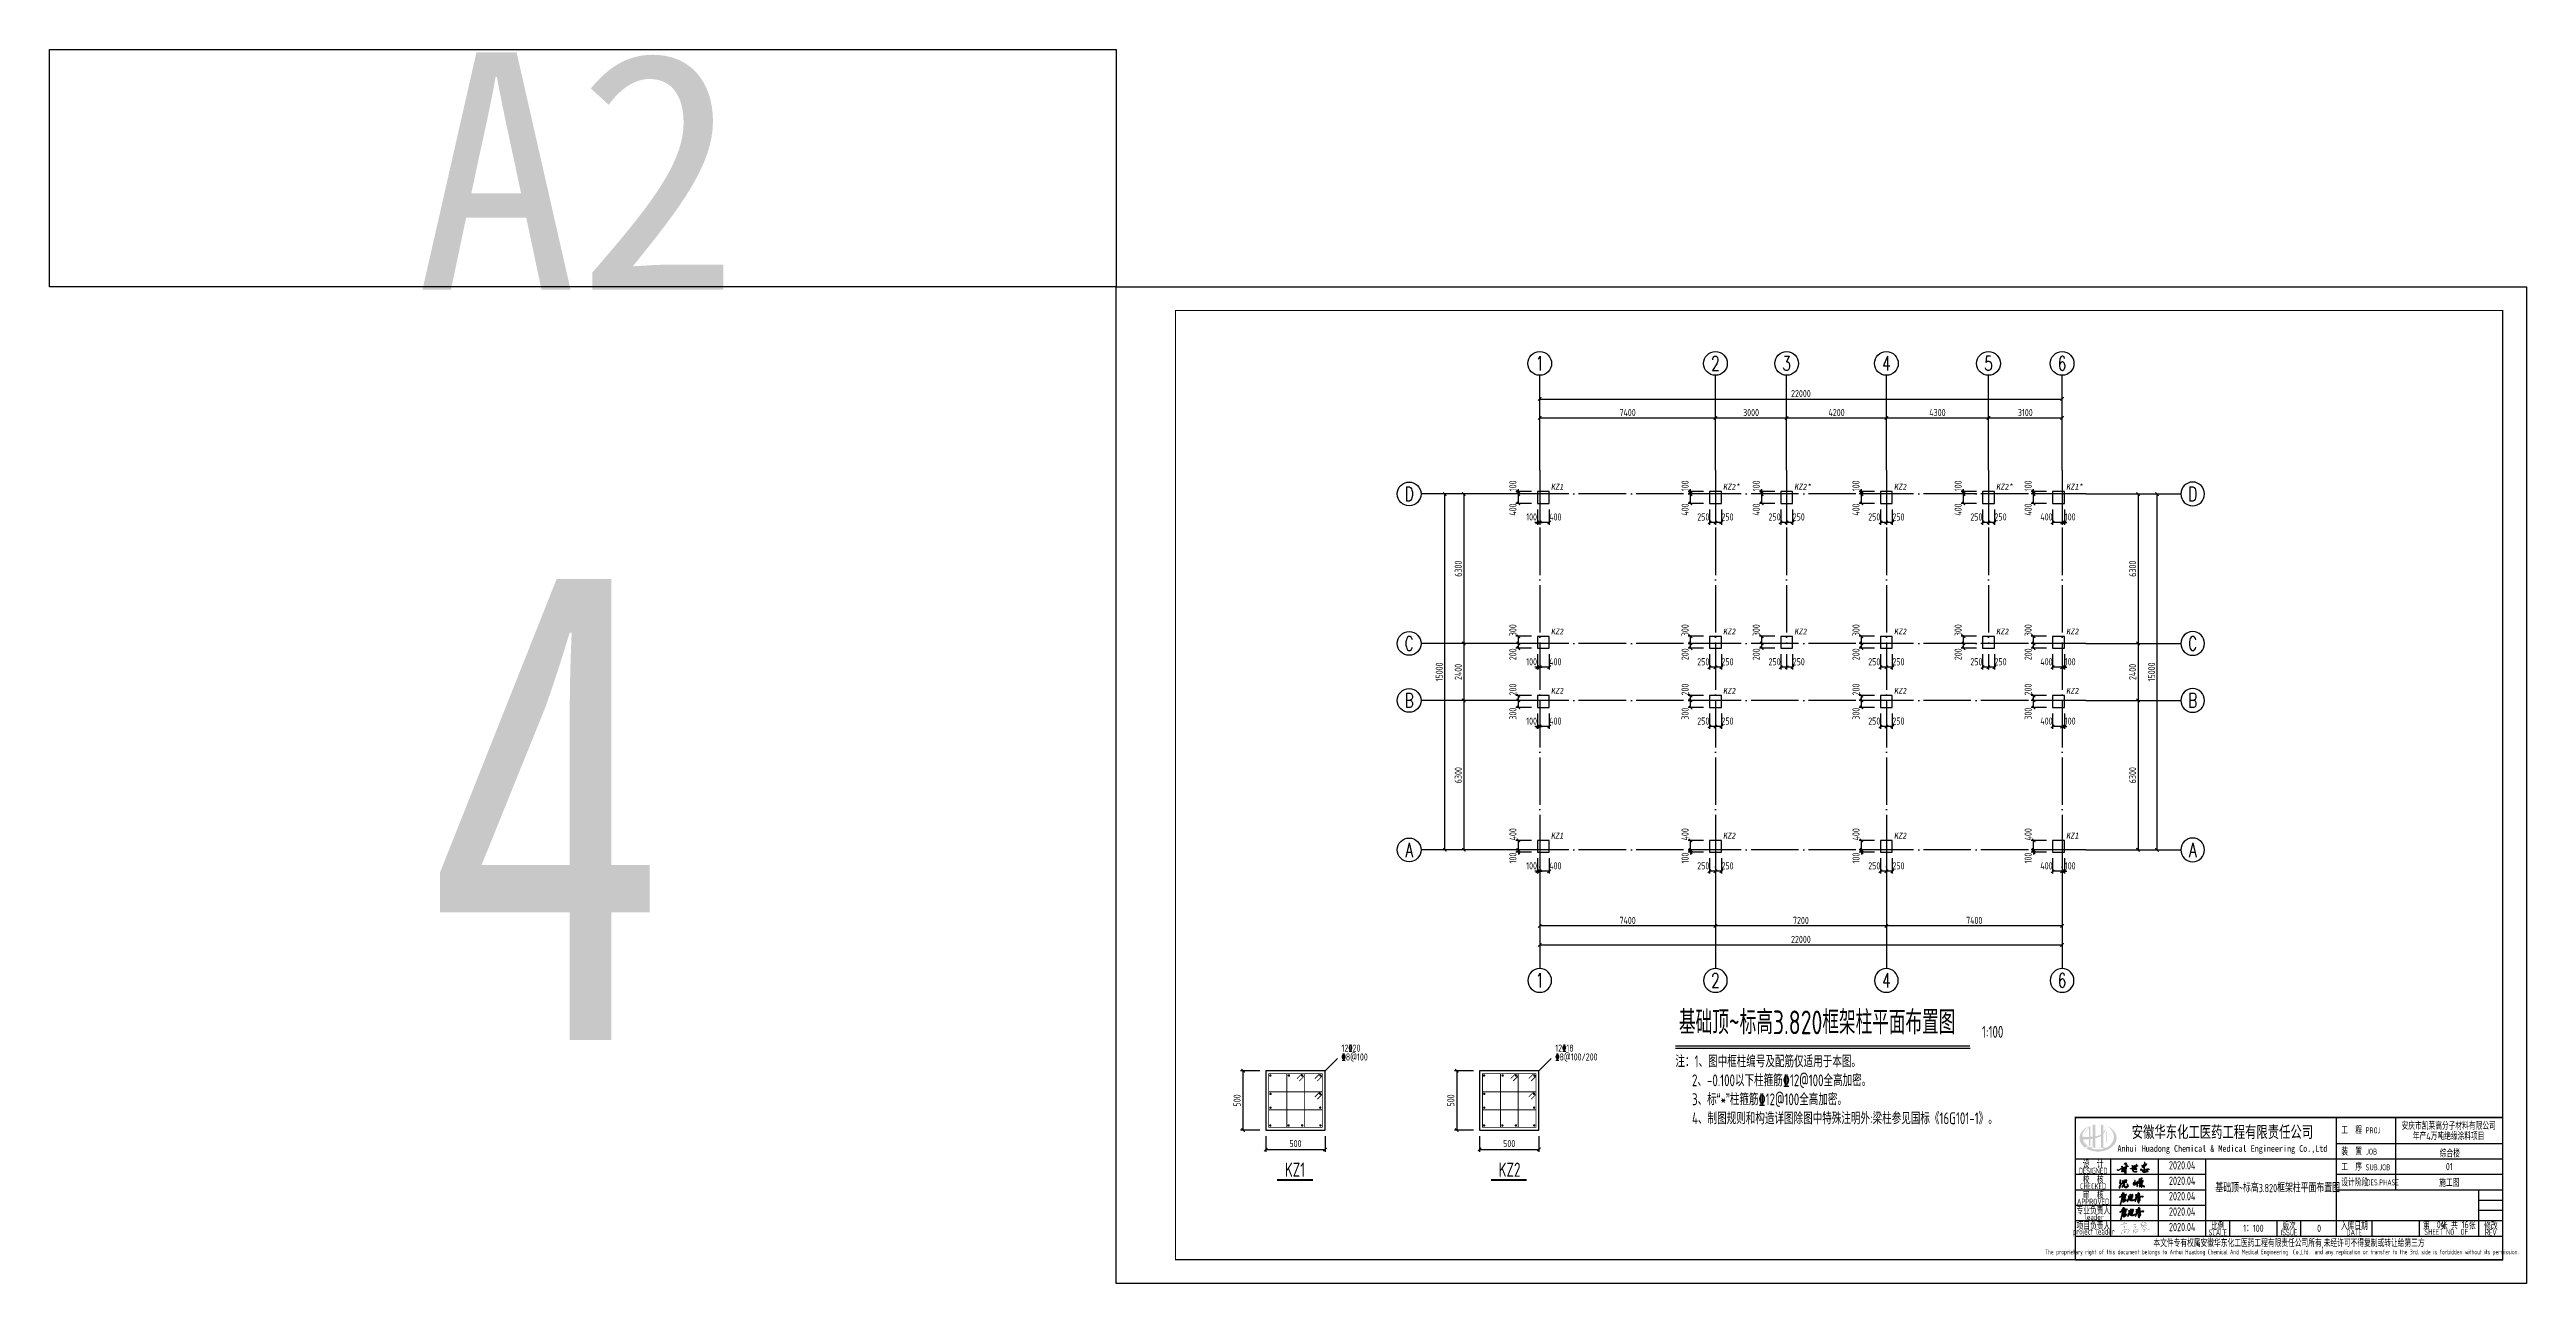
# Model space of a CAD drawing. Extents: x 9731685 to 18866768, y -962146 to 194094.
# Drawn here: x 9732137 to 9836457, y -48706 to 3294 of the extents above; entities that cross this region are included whole.
import ezdxf
from ezdxf.enums import TextEntityAlignment as Align

# ---------------------------------------------------------------- set-up
doc = ezdxf.new("R2010")
doc.units = 0
doc.header["$LTSCALE"] = 1000
doc.linetypes.add('DOTE', pattern=[2.42, 2, -0.2, 0.02, -0.2])
doc.layers.get('0').update_dxf_attribs({"linetype": 'CONTINUOUS'})
doc.layers.get('Defpoints').update_dxf_attribs({"linetype": 'CONTINUOUS'})
for name, color, linetype in [('AXIS', 1, 'DOTE'), ('AXIS_DIM', 3, 'CONTINUOUS'), ('AXIS_NUM', 7, 'CONTINUOUS'), ('BEAM_DE_TEXT', 7, 'CONTINUOUS'), ('BORDER', 7, 'CONTINUOUS'), ('COLU', 7, 'CONTINUOUS'), ('COLU_DIM', 3, 'CONTINUOUS'), ('DIM', 3, 'CONTINUOUS'), ('HATCH', 254, 'CONTINUOUS'), ('NUM', 7, 'CONTINUOUS'), ('PUB_TEXT', 7, 'CONTINUOUS'), ('S_BEAMDIMLOCAL', 7, 'CONTINUOUS'), ('SIGN', 4, 'CONTINUOUS'), ('TEXT', 7, 'CONTINUOUS'), ('柱', 2, 'CONTINUOUS'), ('柱__纵筋', 1, 'CONTINUOUS'), ('柱__钢筋标注', 7, 'CONTINUOUS')]:
    doc.layers.add(name, color=color, linetype=linetype)
doc.styles.add('AHD_TQ_S', font='')
doc.styles.add('STYLE3', font='simhei.ttf', dxfattribs={"width": 0.9})
doc.styles.add('TSSD_Axis', font='Complex.shx', dxfattribs={"width": 0.7, "bigfont": 'hztxt.shx'})
doc.styles.add('TSSD_Dimension', font='Tssdeng.shx', dxfattribs={"width": 0.7, "bigfont": 'hztxt.shx'})
doc.styles.add('TSSD_Norm', font='Tssdeng.shx', dxfattribs={"width": 0.7, "bigfont": 'hztxt.shx'})
doc.styles.add('TSSD_Rein', font='Tssdeng.shx', dxfattribs={"width": 0.7, "bigfont": 'hztxt.shx'})
doc.styles.add('黑体', font='simhei.ttf')
doc.styles.get('AHD_TQ_S').set_extended_font_data('SimSun')
doc.dimstyles.new('TSSD_100_100$0', dxfattribs={"dimtxt": 300, "dimasz": 100, "dimexe": 100, "dimexo": 250, "dimgap": 80, "dimtad": 1, "dimdec": 0, "dimzin": 0, "dimdsep": 46, "dimtxsty": 'TSSD_Dimension', "dimblk1": 'ARCHTICK', "dimblk2": 'ARCHTICK', "dimsah": 1, "dimcen": 0, "dimclrd": 3, "dimclre": 256, "dimclrt": 7, "dimadec": 1, "dimazin": 0, "dimtfac": 1, "dimtdec": 0, "dimtix": 1, "dimtmove": 2, "dimatfit": 3, "dimldrblk": 'ARCHTICK', "dimfxl": 1, "dimtolj": 1, "dimtzin": 0, "dimarcsym": 0})
doc.dimstyles.new('TSSD_20_100', dxfattribs={"dimtxt": 300, "dimasz": 100, "dimexe": 100, "dimexo": 250, "dimgap": 100, "dimtad": 1, "dimdec": 0, "dimlfac": 0.2, "dimzin": 0, "dimdsep": 46, "dimtxsty": 'TSSD_Dimension', "dimblk": 'ARCHTICK', "dimcen": 0, "dimclrt": 7, "dimadec": 0, "dimazin": 0, "dimtfac": 1, "dimtdec": 0, "dimtix": 1, "dimtmove": 2, "dimatfit": 3, "dimldrblk": 'ARCHTICK', "dimfxl": 1, "dimtolj": 1, "dimtzin": 0, "dimarcsym": 0})
pattern_1 = [(45, (0, 0), (-0.0008838835, 0.0008838835), [])]

msp = doc.modelspace()

# ---------------------------------------------------------------- texts
for s, height, style, width, p in [('安徽华东化工医药工程有限责任公司', 500, 'AHD_TQ_S', 0.7, (9823651.7, -42306.3)), ('安庆市凯莱高分子材料有限公司', 300, 'TSSD_Rein', 0.7, (9833180.5, -42036.1)), ('年产4万吨绝缘涂料项目', 300, 'TSSD_Rein', 0.7, (9833180.5, -42471.1)), ('设  计', 300, 'TSSD_Rein', 0.7, (9818206.8, -43656.3)), ('Anhui Huadong Chemical & Medical Engineering Co.,Ltd', 280, 'AHD_TQ_S', 0.85, (9823651.7, -43056.3)), ('综合楼', 300, 'TSSD_Rein', 0.7, (9833228.3, -43192.3)), ('01', 300, 'TSSD_Rein', 0.7, (9833206.8, -43781.3)), ('DESIGNED', 250, 'TSSD_Rein', 0.7, (9818206.8, -43956.3)), ('CHECKED', 250, 'TSSD_Rein', 0.7, (9818206.8, -44606.3)), ('校  核', 300, 'TSSD_Rein', 0.7, (9818206.8, -44306.3)), ('审  核', 300, 'TSSD_Rein', 0.7, (9818206.8, -44956.3)), ('施工图', 300, 'TSSD_Rein', 0.7, (9833206.8, -44431.3)), ('APPROVED', 250, 'TSSD_Rein', 0.7, (9818206.8, -45256.3)), ('专业负责人', 300, 'TSSD_Rein', 0.7, (9818215.1, -45606.3)), ('leader', 250, 'TSSD_Rein', 0.7, (9818258.7, -45906.3)), ('project leader', 250, 'TSSD_Rein', 0.7, (9818232.3, -46556.3)), ('项目负责人', 300, 'TSSD_Rein', 0.7, (9818215.1, -46256.3)), ('本文件专有权属安徽华东化工医药工程有限责任公司所有,未经许可不得复制或转让给第三方', 300, 'TSSD_Rein', 0.7, (9826456.8, -47006.3)), ('SCALE', 250, 'TSSD_Rein', 0.7, (9823456.8, -46556.3)), ('比例', 300, 'TSSD_Rein', 0.7, (9823456.8, -46256.3)), ('ISSUE', 250, 'TSSD_Rein', 0.7, (9826456.8, -46556.3)), ('版次', 300, 'TSSD_Rein', 0.7, (9826456.8, -46256.3)), ('入库日期', 300, 'TSSD_Rein', 0.7, (9829206.8, -46256.3)), ('DATE', 250, 'TSSD_Rein', 0.7, (9829206.8, -46556.3)), ('第   张 共   张', 300, 'TSSD_Rein', 0.7, (9833206.8, -46231.3)), ('SHEET NO  OF  ', 250, 'TSSD_Rein', 0.7, (9833206.8, -46531.3)), ('修改', 300, 'TSSD_Rein', 0.7, (9834956.8, -46256.3)), ('REV', 250, 'TSSD_Rein', 0.7, (9834956.8, -46556.3)), ('The proprietary right of this document belongs to Anhui Huadong Chemical And Medical Engineering  Co.,Ltd.  and any replication or transfer to the 3rd. side is forbidden without its permission. ', 200, 'TSSD_Rein', 0.7, (9826203.2, -47405.6))]:
    msp.add_text(s, height=height, dxfattribs=dict(style=style, width=width)).set_placement(p, align=Align.MIDDLE)
at = {"style": 'TSSD_Rein', "width": 0.7}
for s, height, p in [('工  程 ', 300, (9828656.8, -42406.3)), ('PROJ', 250, (9829681.2, -42376.9)), ('KZ1', 600, (9784165.6, -44211.7, 0)), ('KZ2', 600, (9793168.2, -44211.7, 0)), ('装  置 ', 300, (9828656.8, -43306.3)), ('工  序 ', 300, (9828656.8, -43956.3)), ('SUB.JOB', 250, (9829687.6, -43936.2)), ('JOB', 250, (9829699.2, -43273.5)), ('设计阶段', 300, (9828656.8, -44606.3)), ('DES.PHASE', 250, (9829714.9, -44573))]:
    msp.add_text(s, height=height, dxfattribs=at).set_placement(p)
at = {"color": 6, "style": 'TSSD_Rein', "width": 0.7}
for s, p in [('04', (9832854.3, -46227.8)), ('16', (9833875.5, -46227.8))]:
    msp.add_text(s, height=300, dxfattribs=at).set_placement(p, align=Align.MIDDLE)
at = {"style": 'TSSD_Rein', "width": 0.7}
for tag, text, height, p in [('2020.04', '200320-02-040', 350, (9821956.1, -43726)), ('2020.04', '200320-02-040', 350, (9821956.1, -44376)), ('2020.04', '200320-02-040', 350, (9821956.1, -45026)), ('2020.04', '200320-02-040', 350, (9821956.1, -45676)), ('2020.04', '200320-02-040', 350, (9821956.1, -46326)), ('0', '0', 300, (9827723.7, -46381.3))]:
    msp.add_attdef(tag, text=text, height=height, dxfattribs=at).set_placement(p, align=Align.MIDDLE)
at = {"lineweight": -3, "style": 'TSSD_Rein', "width": 0.7}
for tag, text, p in [('1：100', '1:100', (9824956.8, -46381.3)), ('0', '0', (9827723.7, -46381.3))]:
    msp.add_attdef(tag, text=text, height=300, dxfattribs=at).set_placement(p, align=Align.MIDDLE)
at = {"layer": 'BORDER', "lineweight": -3, "insert": (9823354.2, -44509.9), "char_height": 350, "width": 4985.785, "attachment_point": 1, "style": 'TSSD_Rein'}
msp.add_mtext('基础顶~标高3.820框架柱平面布置图', dxfattribs=at)
at = {"layer": 'NUM', "style": 'TSSD_Norm', "width": 0.7}
for s, height, p in [('基础顶~标高3.820框架柱平面布置图', 1000, (9800763.1, -38502.8, 0)), ('1:100', 500, (9813524.3, -38502.8, 0))]:
    msp.add_text(s, height=height, dxfattribs=at).set_placement(p, align=Align.BOTTOM_LEFT)
at = {"layer": 'S_BEAMDIMLOCAL', "color": 4, "style": '黑体'}
msp.add_text('A2', height=10000, dxfattribs=at).set_placement((9754364, -6820.2), align=Align.CENTER)
at = {"layer": 'SIGN', "color": 2, "style": '黑体', "width": 0.75}
msp.add_text('4', height=20000, dxfattribs=at).set_placement((9753066.9, -38446.8), align=Align.CENTER)
at = {"layer": 'TEXT', "color": 6, "style": 'STYLE3', "oblique": 10, "width": 0.9}
for s, p in [('KZ1', (9795366, -15255.5, 0)), ('KZ1*', (9817066, -15255.5, 0)), ('KZ1', (9795366, -29955.5, 0)), ('KZ1', (9817066, -29955.5, 0))]:
    msp.add_text(s, height=250, rotation=360, dxfattribs=at).set_placement(p)
at = {"layer": 'TEXT', "color": 2, "style": 'STYLE3', "oblique": 10, "width": 0.9}
for s, p in [('KZ2*', (9802616, -15255.5, 0)), ('KZ2*', (9805616, -15255.5, 0)), ('KZ2', (9809816, -15255.5, 0)), ('KZ2*', (9814116, -15255.5, 0)), ('KZ2', (9795366, -21355.5, 0)), ('KZ2', (9802616, -21355.5, 0)), ('KZ2', (9805616, -21355.5, 0)), ('KZ2', (9809816, -21355.5, 0)), ('KZ2', (9814116, -21355.5, 0)), ('KZ2', (9817066, -21355.5, 0)), ('KZ2', (9795366, -23855.5, 0)), ('KZ2', (9802616, -23855.5, 0)), ('KZ2', (9809816, -23855.5, 0)), ('KZ2', (9817066, -23855.5, 0)), ('KZ2', (9802616, -29955.5, 0)), ('KZ2', (9809816, -29955.5, 0))]:
    msp.add_text(s, height=250, rotation=360, dxfattribs=at).set_placement(p)
at = {"layer": 'TEXT', "style": 'TSSD_Rein', "width": 0.7}
for s, height, p in [('12%%13220', 300, (9786551.5, -38936.4, 0)), ('%%1328@100', 300, (9786551.5, -39311.5, 0)), ('12%%13218', 300, (9795554.2, -38936.4, 0)), ('%%1328@100/200', 300, (9795554.2, -39311.5, 0)), ('注：1、图中框柱编号及配筋仅适用于本图。', 500, (9800612.8, -39595, 0)), ('2、-0.100以下柱箍筋%%13212@100全高加密。', 500, (9801312.8, -40395, 0)), ('3、标“*”柱箍筋%%13212@100全高加密。', 500, (9801312.8, -41195, 0)), ('4、制图规则和构造详图除图中特殊注明外:梁柱参见国标《16G101-1》。', 500, (9801312.8, -41995, 0))]:
    msp.add_text(s, height=height, dxfattribs=at).set_placement(p)

# ---------------------------------------------------------------- blocks, each defined once
blk = doc.blocks.new('ts_axno')
at = {"color": 0, "linetype": 'ByBlock', "lineweight": -2}
blk.add_circle((0, 0), 0.5, dxfattribs=at)
at = {"color": 0, "linetype": 'ByBlock', "lineweight": -2, "style": 'TSSD_Axis', "width": 0.7}
blk.add_attdef('A', text='', height=0.6, dxfattribs=at).set_placement((0, 0), align=Align.MIDDLE_CENTER)
blk = doc.blocks.new('_ArchTick')
at = {"color": 0, "linetype": 'ByBlock', "const_width": 0.5}
blk.add_lwpolyline([(-0.7, -0.7), (0.7, 0.7)], dxfattribs=at)
blk = doc.blocks.new('*D173')
at = {"layer": 'AXIS_DIM', "lineweight": -2}
for p, q in [((9813799, -14185), (9813799, -12135)), ((9816899, -14185), (9816899, -12135))]:
    blk.add_line(p, q, dxfattribs=at)
at = {"layer": 'AXIS_DIM', "color": 3, "lineweight": -2}
blk.add_line((9816899, -12235), (9813799, -12235), dxfattribs=at)
at = {"layer": 'Defpoints', "color": 0}
for p in [(9813799, -12235), (9813799, -14435), (9816899, -14435)]:
    blk.add_point(p, dxfattribs=at)
at = {"layer": 'AXIS_DIM', "color": 3, "lineweight": -2, "xscale": 100, "yscale": 100, "zscale": 100, "rotation": 180}
blk.add_blockref('_ArchTick', (9813799, -12235), dxfattribs=at)
at = {"layer": 'AXIS_DIM', "color": 3, "lineweight": -2, "xscale": 100, "yscale": 100, "zscale": 100}
blk.add_blockref('_ArchTick', (9816899, -12235), dxfattribs=at)
at = {"layer": 'AXIS_DIM', "color": 7, "insert": (9815349, -12005), "char_height": 300, "attachment_point": 5, "style": 'TSSD_Dimension'}
blk.add_mtext('\\A1;3100', dxfattribs=at)
blk = doc.blocks.new('*D174')
at = {"layer": 'AXIS_DIM', "lineweight": -2}
for p, q in [((9809499, -14185), (9809499, -12135)), ((9813799, -14185), (9813799, -12135))]:
    blk.add_line(p, q, dxfattribs=at)
at = {"layer": 'AXIS_DIM', "color": 3, "lineweight": -2}
blk.add_line((9813799, -12235), (9809499, -12235), dxfattribs=at)
at = {"layer": 'Defpoints', "color": 0}
for p in [(9809499, -12235), (9809499, -14435), (9813799, -14435)]:
    blk.add_point(p, dxfattribs=at)
at = {"layer": 'AXIS_DIM', "color": 3, "lineweight": -2, "xscale": 100, "yscale": 100, "zscale": 100, "rotation": 180}
blk.add_blockref('_ArchTick', (9809499, -12235), dxfattribs=at)
at = {"layer": 'AXIS_DIM', "color": 3, "lineweight": -2, "xscale": 100, "yscale": 100, "zscale": 100}
blk.add_blockref('_ArchTick', (9813799, -12235), dxfattribs=at)
at = {"layer": 'AXIS_DIM', "color": 7, "insert": (9811649, -12005), "char_height": 300, "attachment_point": 5, "style": 'TSSD_Dimension'}
blk.add_mtext('\\A1;4300', dxfattribs=at)
blk = doc.blocks.new('*D175')
at = {"layer": 'AXIS_DIM', "lineweight": -2}
for p, q in [((9805299, -14185), (9805299, -12135)), ((9809499, -14185), (9809499, -12135))]:
    blk.add_line(p, q, dxfattribs=at)
at = {"layer": 'AXIS_DIM', "color": 3, "lineweight": -2}
blk.add_line((9809499, -12235), (9805299, -12235), dxfattribs=at)
at = {"layer": 'Defpoints', "color": 0}
for p in [(9805299, -12235), (9805299, -14435), (9809499, -14435)]:
    blk.add_point(p, dxfattribs=at)
at = {"layer": 'AXIS_DIM', "color": 3, "lineweight": -2, "xscale": 100, "yscale": 100, "zscale": 100, "rotation": 180}
blk.add_blockref('_ArchTick', (9805299, -12235), dxfattribs=at)
at = {"layer": 'AXIS_DIM', "color": 3, "lineweight": -2, "xscale": 100, "yscale": 100, "zscale": 100}
blk.add_blockref('_ArchTick', (9809499, -12235), dxfattribs=at)
at = {"layer": 'AXIS_DIM', "color": 7, "insert": (9807399, -12005), "char_height": 300, "attachment_point": 5, "style": 'TSSD_Dimension'}
blk.add_mtext('\\A1;4200', dxfattribs=at)
blk = doc.blocks.new('*D176')
at = {"layer": 'AXIS_DIM', "lineweight": -2}
for p, q in [((9802299, -14185), (9802299, -12135)), ((9805299, -14185), (9805299, -12135))]:
    blk.add_line(p, q, dxfattribs=at)
at = {"layer": 'AXIS_DIM', "color": 3, "lineweight": -2}
blk.add_line((9805299, -12235), (9802299, -12235), dxfattribs=at)
at = {"layer": 'Defpoints', "color": 0}
for p in [(9802299, -12235), (9802299, -14435), (9805299, -14435)]:
    blk.add_point(p, dxfattribs=at)
at = {"layer": 'AXIS_DIM', "color": 3, "lineweight": -2, "xscale": 100, "yscale": 100, "zscale": 100, "rotation": 180}
blk.add_blockref('_ArchTick', (9802299, -12235), dxfattribs=at)
at = {"layer": 'AXIS_DIM', "color": 3, "lineweight": -2, "xscale": 100, "yscale": 100, "zscale": 100}
blk.add_blockref('_ArchTick', (9805299, -12235), dxfattribs=at)
at = {"layer": 'AXIS_DIM', "color": 7, "insert": (9803799, -12005), "char_height": 300, "attachment_point": 5, "style": 'TSSD_Dimension'}
blk.add_mtext('\\A1;3000', dxfattribs=at)
blk = doc.blocks.new('*D177')
at = {"layer": 'AXIS_DIM', "lineweight": -2}
for p, q in [((9794899, -14185), (9794899, -12135)), ((9802299, -14185), (9802299, -12135))]:
    blk.add_line(p, q, dxfattribs=at)
at = {"layer": 'AXIS_DIM', "color": 3, "lineweight": -2}
blk.add_line((9802299, -12235), (9794899, -12235), dxfattribs=at)
at = {"layer": 'Defpoints', "color": 0}
for p in [(9794899, -12235), (9794899, -14435), (9802299, -14435)]:
    blk.add_point(p, dxfattribs=at)
at = {"layer": 'AXIS_DIM', "color": 3, "lineweight": -2, "xscale": 100, "yscale": 100, "zscale": 100, "rotation": 180}
blk.add_blockref('_ArchTick', (9794899, -12235), dxfattribs=at)
at = {"layer": 'AXIS_DIM', "color": 3, "lineweight": -2, "xscale": 100, "yscale": 100, "zscale": 100}
blk.add_blockref('_ArchTick', (9802299, -12235), dxfattribs=at)
at = {"layer": 'AXIS_DIM', "color": 7, "insert": (9798599, -12005), "char_height": 300, "attachment_point": 5, "style": 'TSSD_Dimension'}
blk.add_mtext('\\A1;7400', dxfattribs=at)
blk = doc.blocks.new('*D178')
at = {"layer": 'AXIS_DIM', "lineweight": -2}
for p, q in [((9794899, -14185), (9794899, -11335)), ((9816899, -14185), (9816899, -11335))]:
    blk.add_line(p, q, dxfattribs=at)
at = {"layer": 'AXIS_DIM', "color": 3, "lineweight": -2}
blk.add_line((9794899, -11435), (9816899, -11435), dxfattribs=at)
at = {"layer": 'Defpoints', "color": 0}
for p in [(9816899, -11435), (9794899, -14435), (9816899, -14435)]:
    blk.add_point(p, dxfattribs=at)
at = {"layer": 'AXIS_DIM', "color": 3, "lineweight": -2, "xscale": 100, "yscale": 100, "zscale": 100, "rotation": 180}
blk.add_blockref('_ArchTick', (9794899, -11435), dxfattribs=at)
at = {"layer": 'AXIS_DIM', "color": 3, "lineweight": -2, "xscale": 100, "yscale": 100, "zscale": 100}
blk.add_blockref('_ArchTick', (9816899, -11435), dxfattribs=at)
at = {"layer": 'AXIS_DIM', "color": 7, "insert": (9805899, -11205), "char_height": 300, "attachment_point": 5, "style": 'TSSD_Dimension'}
blk.add_mtext('\\A1;22000', dxfattribs=at)
blk = doc.blocks.new('*D179')
at = {"layer": 'AXIS_DIM', "lineweight": -2}
for p, q in [((9793649, -15435), (9791599, -15435)), ((9793649, -21735), (9791599, -21735))]:
    blk.add_line(p, q, dxfattribs=at)
at = {"layer": 'AXIS_DIM', "color": 3, "lineweight": -2}
blk.add_line((9791699, -15435), (9791699, -21735), dxfattribs=at)
at = {"layer": 'Defpoints', "color": 0}
for p in [(9793899, -15435), (9791699, -21735), (9793899, -21735)]:
    blk.add_point(p, dxfattribs=at)
at = {"layer": 'AXIS_DIM', "color": 3, "lineweight": -2, "xscale": 100, "yscale": 100, "zscale": 100}
for p, rotation in [((9791699, -15435), 90), ((9791699, -21735), 270)]:
    blk.add_blockref('_ArchTick', p, dxfattribs=dict(at, rotation=rotation))
at = {"layer": 'AXIS_DIM', "color": 7, "insert": (9791469, -18585), "char_height": 300, "attachment_point": 5, "rotation": 90, "style": 'TSSD_Dimension'}
blk.add_mtext('\\A1;6300', dxfattribs=at)
blk = doc.blocks.new('*D180')
at = {"layer": 'AXIS_DIM', "lineweight": -2}
for p, q in [((9793649, -21735), (9791599, -21735)), ((9793649, -24135), (9791599, -24135))]:
    blk.add_line(p, q, dxfattribs=at)
at = {"layer": 'AXIS_DIM', "color": 3, "lineweight": -2}
blk.add_line((9791699, -21735), (9791699, -24135), dxfattribs=at)
at = {"layer": 'Defpoints', "color": 0}
for p in [(9793899, -21735), (9791699, -24135), (9793899, -24135)]:
    blk.add_point(p, dxfattribs=at)
at = {"layer": 'AXIS_DIM', "color": 3, "lineweight": -2, "xscale": 100, "yscale": 100, "zscale": 100}
for p, rotation in [((9791699, -21735), 90), ((9791699, -24135), 270)]:
    blk.add_blockref('_ArchTick', p, dxfattribs=dict(at, rotation=rotation))
at = {"layer": 'AXIS_DIM', "color": 7, "insert": (9791469, -22935), "char_height": 300, "attachment_point": 5, "rotation": 90, "style": 'TSSD_Dimension'}
blk.add_mtext('\\A1;2400', dxfattribs=at)
blk = doc.blocks.new('*D181')
at = {"layer": 'AXIS_DIM', "lineweight": -2}
for p, q in [((9793649, -24135), (9791599, -24135)), ((9793649, -30435), (9791599, -30435))]:
    blk.add_line(p, q, dxfattribs=at)
at = {"layer": 'AXIS_DIM', "color": 3, "lineweight": -2}
blk.add_line((9791699, -24135), (9791699, -30435), dxfattribs=at)
at = {"layer": 'Defpoints', "color": 0}
for p in [(9793899, -24135), (9791699, -30435), (9793899, -30435)]:
    blk.add_point(p, dxfattribs=at)
at = {"layer": 'AXIS_DIM', "color": 3, "lineweight": -2, "xscale": 100, "yscale": 100, "zscale": 100}
for p, rotation in [((9791699, -24135), 90), ((9791699, -30435), 270)]:
    blk.add_blockref('_ArchTick', p, dxfattribs=dict(at, rotation=rotation))
at = {"layer": 'AXIS_DIM', "color": 7, "insert": (9791469, -27285), "char_height": 300, "attachment_point": 5, "rotation": 90, "style": 'TSSD_Dimension'}
blk.add_mtext('\\A1;6300', dxfattribs=at)
blk = doc.blocks.new('*D182')
at = {"layer": 'AXIS_DIM', "lineweight": -2}
for p, q in [((9793649, -15435), (9790799, -15435)), ((9793649, -30435), (9790799, -30435))]:
    blk.add_line(p, q, dxfattribs=at)
at = {"layer": 'AXIS_DIM', "color": 3, "lineweight": -2}
blk.add_line((9790899, -30435), (9790899, -15435), dxfattribs=at)
at = {"layer": 'Defpoints', "color": 0}
for p in [(9790899, -15435), (9793899, -15435), (9793899, -30435)]:
    blk.add_point(p, dxfattribs=at)
at = {"layer": 'AXIS_DIM', "color": 3, "lineweight": -2, "xscale": 100, "yscale": 100, "zscale": 100}
for p, rotation in [((9790899, -15435), 90), ((9790899, -30435), 270)]:
    blk.add_blockref('_ArchTick', p, dxfattribs=dict(at, rotation=rotation))
at = {"layer": 'AXIS_DIM', "color": 7, "insert": (9790669, -22935), "char_height": 300, "attachment_point": 5, "rotation": 90, "style": 'TSSD_Dimension'}
blk.add_mtext('\\A1;15000', dxfattribs=at)
blk = doc.blocks.new('*D183')
at = {"layer": 'AXIS_DIM', "lineweight": -2}
for p, q in [((9809499, -31685), (9809499, -33735)), ((9816899, -31685), (9816899, -33735))]:
    blk.add_line(p, q, dxfattribs=at)
at = {"layer": 'AXIS_DIM', "color": 3, "lineweight": -2}
blk.add_line((9816899, -33635), (9809499, -33635), dxfattribs=at)
at = {"layer": 'Defpoints', "color": 0}
for p in [(9809499, -31435), (9816899, -31435), (9809499, -33635)]:
    blk.add_point(p, dxfattribs=at)
at = {"layer": 'AXIS_DIM', "color": 3, "lineweight": -2, "xscale": 100, "yscale": 100, "zscale": 100, "rotation": 180}
blk.add_blockref('_ArchTick', (9809499, -33635), dxfattribs=at)
at = {"layer": 'AXIS_DIM', "color": 3, "lineweight": -2, "xscale": 100, "yscale": 100, "zscale": 100}
blk.add_blockref('_ArchTick', (9816899, -33635), dxfattribs=at)
at = {"layer": 'AXIS_DIM', "color": 7, "insert": (9813199, -33405), "char_height": 300, "attachment_point": 5, "style": 'TSSD_Dimension'}
blk.add_mtext('\\A1;7400', dxfattribs=at)
blk = doc.blocks.new('*D184')
at = {"layer": 'AXIS_DIM', "lineweight": -2}
for p, q in [((9802299, -31685), (9802299, -33735)), ((9809499, -31685), (9809499, -33735))]:
    blk.add_line(p, q, dxfattribs=at)
at = {"layer": 'AXIS_DIM', "color": 3, "lineweight": -2}
blk.add_line((9809499, -33635), (9802299, -33635), dxfattribs=at)
at = {"layer": 'Defpoints', "color": 0}
for p in [(9802299, -31435), (9809499, -31435), (9802299, -33635)]:
    blk.add_point(p, dxfattribs=at)
at = {"layer": 'AXIS_DIM', "color": 3, "lineweight": -2, "xscale": 100, "yscale": 100, "zscale": 100, "rotation": 180}
blk.add_blockref('_ArchTick', (9802299, -33635), dxfattribs=at)
at = {"layer": 'AXIS_DIM', "color": 3, "lineweight": -2, "xscale": 100, "yscale": 100, "zscale": 100}
blk.add_blockref('_ArchTick', (9809499, -33635), dxfattribs=at)
at = {"layer": 'AXIS_DIM', "color": 7, "insert": (9805899, -33405), "char_height": 300, "attachment_point": 5, "style": 'TSSD_Dimension'}
blk.add_mtext('\\A1;7200', dxfattribs=at)
blk = doc.blocks.new('*D185')
at = {"layer": 'AXIS_DIM', "lineweight": -2}
for p, q in [((9794899, -31685), (9794899, -33735)), ((9802299, -31685), (9802299, -33735))]:
    blk.add_line(p, q, dxfattribs=at)
at = {"layer": 'AXIS_DIM', "color": 3, "lineweight": -2}
blk.add_line((9802299, -33635), (9794899, -33635), dxfattribs=at)
at = {"layer": 'Defpoints', "color": 0}
for p in [(9794899, -31435), (9802299, -31435), (9794899, -33635)]:
    blk.add_point(p, dxfattribs=at)
at = {"layer": 'AXIS_DIM', "color": 3, "lineweight": -2, "xscale": 100, "yscale": 100, "zscale": 100, "rotation": 180}
blk.add_blockref('_ArchTick', (9794899, -33635), dxfattribs=at)
at = {"layer": 'AXIS_DIM', "color": 3, "lineweight": -2, "xscale": 100, "yscale": 100, "zscale": 100}
blk.add_blockref('_ArchTick', (9802299, -33635), dxfattribs=at)
at = {"layer": 'AXIS_DIM', "color": 7, "insert": (9798599, -33405), "char_height": 300, "attachment_point": 5, "style": 'TSSD_Dimension'}
blk.add_mtext('\\A1;7400', dxfattribs=at)
blk = doc.blocks.new('*D186')
at = {"layer": 'AXIS_DIM', "lineweight": -2}
for p, q in [((9794899, -31685), (9794899, -34535)), ((9816899, -31685), (9816899, -34535))]:
    blk.add_line(p, q, dxfattribs=at)
at = {"layer": 'AXIS_DIM', "color": 3, "lineweight": -2}
blk.add_line((9794899, -34435), (9816899, -34435), dxfattribs=at)
at = {"layer": 'Defpoints', "color": 0}
for p in [(9794899, -31435), (9816899, -31435), (9816899, -34435)]:
    blk.add_point(p, dxfattribs=at)
at = {"layer": 'AXIS_DIM', "color": 3, "lineweight": -2, "xscale": 100, "yscale": 100, "zscale": 100, "rotation": 180}
blk.add_blockref('_ArchTick', (9794899, -34435), dxfattribs=at)
at = {"layer": 'AXIS_DIM', "color": 3, "lineweight": -2, "xscale": 100, "yscale": 100, "zscale": 100}
blk.add_blockref('_ArchTick', (9816899, -34435), dxfattribs=at)
at = {"layer": 'AXIS_DIM', "color": 7, "insert": (9805899, -34205), "char_height": 300, "attachment_point": 5, "style": 'TSSD_Dimension'}
blk.add_mtext('\\A1;22000', dxfattribs=at)
blk = doc.blocks.new('*D187')
at = {"layer": 'AXIS_DIM', "lineweight": -2}
for p, q in [((9818149, -15435), (9820199, -15435)), ((9818149, -21735), (9820199, -21735))]:
    blk.add_line(p, q, dxfattribs=at)
at = {"layer": 'AXIS_DIM', "color": 3, "lineweight": -2}
blk.add_line((9820099, -15435), (9820099, -21735), dxfattribs=at)
at = {"layer": 'Defpoints', "color": 0}
for p in [(9817899, -15435), (9817899, -21735), (9820099, -21735)]:
    blk.add_point(p, dxfattribs=at)
at = {"layer": 'AXIS_DIM', "color": 3, "lineweight": -2, "xscale": 100, "yscale": 100, "zscale": 100}
for p, rotation in [((9820099, -15435), 90), ((9820099, -21735), 270)]:
    blk.add_blockref('_ArchTick', p, dxfattribs=dict(at, rotation=rotation))
at = {"layer": 'AXIS_DIM', "color": 7, "insert": (9819869, -18585), "char_height": 300, "attachment_point": 5, "rotation": 90, "style": 'TSSD_Dimension'}
blk.add_mtext('\\A1;6300', dxfattribs=at)
blk = doc.blocks.new('*D188')
at = {"layer": 'AXIS_DIM', "lineweight": -2}
for p, q in [((9818149, -21735), (9820199, -21735)), ((9818149, -24135), (9820199, -24135))]:
    blk.add_line(p, q, dxfattribs=at)
at = {"layer": 'AXIS_DIM', "color": 3, "lineweight": -2}
blk.add_line((9820099, -21735), (9820099, -24135), dxfattribs=at)
at = {"layer": 'Defpoints', "color": 0}
for p in [(9817899, -21735), (9817899, -24135), (9820099, -24135)]:
    blk.add_point(p, dxfattribs=at)
at = {"layer": 'AXIS_DIM', "color": 3, "lineweight": -2, "xscale": 100, "yscale": 100, "zscale": 100}
for p, rotation in [((9820099, -21735), 90), ((9820099, -24135), 270)]:
    blk.add_blockref('_ArchTick', p, dxfattribs=dict(at, rotation=rotation))
at = {"layer": 'AXIS_DIM', "color": 7, "insert": (9819869, -22935), "char_height": 300, "attachment_point": 5, "rotation": 90, "style": 'TSSD_Dimension'}
blk.add_mtext('\\A1;2400', dxfattribs=at)
blk = doc.blocks.new('*D189')
at = {"layer": 'AXIS_DIM', "lineweight": -2}
for p, q in [((9818149, -24135), (9820199, -24135)), ((9818149, -30435), (9820199, -30435))]:
    blk.add_line(p, q, dxfattribs=at)
at = {"layer": 'AXIS_DIM', "color": 3, "lineweight": -2}
blk.add_line((9820099, -24135), (9820099, -30435), dxfattribs=at)
at = {"layer": 'Defpoints', "color": 0}
for p in [(9817899, -24135), (9817899, -30435), (9820099, -30435)]:
    blk.add_point(p, dxfattribs=at)
at = {"layer": 'AXIS_DIM', "color": 3, "lineweight": -2, "xscale": 100, "yscale": 100, "zscale": 100}
for p, rotation in [((9820099, -24135), 90), ((9820099, -30435), 270)]:
    blk.add_blockref('_ArchTick', p, dxfattribs=dict(at, rotation=rotation))
at = {"layer": 'AXIS_DIM', "color": 7, "insert": (9819869, -27285), "char_height": 300, "attachment_point": 5, "rotation": 90, "style": 'TSSD_Dimension'}
blk.add_mtext('\\A1;6300', dxfattribs=at)
blk = doc.blocks.new('*D190')
at = {"layer": 'AXIS_DIM', "lineweight": -2}
for p, q in [((9818149, -15435), (9820999, -15435)), ((9818149, -30435), (9820999, -30435))]:
    blk.add_line(p, q, dxfattribs=at)
at = {"layer": 'AXIS_DIM', "color": 3, "lineweight": -2}
blk.add_line((9820899, -30435), (9820899, -15435), dxfattribs=at)
at = {"layer": 'Defpoints', "color": 0}
for p in [(9817899, -15435), (9820899, -15435), (9817899, -30435)]:
    blk.add_point(p, dxfattribs=at)
at = {"layer": 'AXIS_DIM', "color": 3, "lineweight": -2, "xscale": 100, "yscale": 100, "zscale": 100}
for p, rotation in [((9820899, -15435), 90), ((9820899, -30435), 270)]:
    blk.add_blockref('_ArchTick', p, dxfattribs=dict(at, rotation=rotation))
at = {"layer": 'AXIS_DIM', "color": 7, "insert": (9820669, -22935), "char_height": 300, "attachment_point": 5, "rotation": 90, "style": 'TSSD_Dimension'}
blk.add_mtext('\\A1;15000', dxfattribs=at)
blk = doc.blocks.new('*D191')
at = {"layer": 'COLU_DIM', "color": 3, "lineweight": -2}
for p, q in [((9816899, -16635), (9816799, -16635)), ((9816999, -16635), (9816899, -16635)), ((9816999, -16635), (9817099, -16635))]:
    blk.add_line(p, q, dxfattribs=at)
at = {"layer": 'COLU_DIM', "lineweight": -2}
for p, q in [((9816899, -16085), (9816899, -16735)), ((9816999, -16085), (9816999, -16735))]:
    blk.add_line(p, q, dxfattribs=at)
at = {"layer": 'Defpoints', "color": 0}
for p in [(9816899, -15835), (9816899, -16635), (9816999, -15835)]:
    blk.add_point(p, dxfattribs=at)
at = {"layer": 'COLU_DIM', "color": 3, "lineweight": -2, "xscale": 100, "yscale": 100, "zscale": 100}
blk.add_blockref('_ArchTick', (9816899, -16635), dxfattribs=at)
at = {"layer": 'COLU_DIM', "color": 3, "lineweight": -2, "xscale": 100, "yscale": 100, "zscale": 100, "rotation": 180}
blk.add_blockref('_ArchTick', (9816999, -16635), dxfattribs=at)
at = {"layer": 'COLU_DIM', "color": 7, "insert": (9817240, -16405), "char_height": 300, "attachment_point": 5, "style": 'TSSD_Dimension'}
blk.add_mtext('\\A1;100', dxfattribs=at)
blk = doc.blocks.new('*D192')
at = {"layer": 'COLU_DIM', "lineweight": -2}
for p, q in [((9816499, -16085), (9816499, -16735)), ((9816899, -16085), (9816899, -16735))]:
    blk.add_line(p, q, dxfattribs=at)
at = {"layer": 'COLU_DIM', "color": 3, "lineweight": -2}
blk.add_line((9816899, -16635), (9816499, -16635), dxfattribs=at)
at = {"layer": 'Defpoints', "color": 0}
for p in [(9816499, -15835), (9816499, -16635), (9816899, -15835)]:
    blk.add_point(p, dxfattribs=at)
at = {"layer": 'COLU_DIM', "color": 3, "lineweight": -2, "xscale": 100, "yscale": 100, "zscale": 100, "rotation": 180}
blk.add_blockref('_ArchTick', (9816499, -16635), dxfattribs=at)
at = {"layer": 'COLU_DIM', "color": 3, "lineweight": -2, "xscale": 100, "yscale": 100, "zscale": 100}
blk.add_blockref('_ArchTick', (9816899, -16635), dxfattribs=at)
at = {"layer": 'COLU_DIM', "color": 7, "insert": (9816240, -16405), "char_height": 300, "attachment_point": 5, "style": 'TSSD_Dimension'}
blk.add_mtext('\\A1;400', dxfattribs=at)
blk = doc.blocks.new('*D193')
at = {"layer": 'COLU_DIM', "lineweight": -2}
for p, q in [((9816249, -15435), (9815599, -15435)), ((9816249, -15835), (9815599, -15835))]:
    blk.add_line(p, q, dxfattribs=at)
at = {"layer": 'COLU_DIM', "color": 3, "lineweight": -2}
blk.add_line((9815699, -15835), (9815699, -15435), dxfattribs=at)
at = {"layer": 'Defpoints', "color": 0}
for p in [(9815699, -15435), (9816499, -15435), (9816499, -15835)]:
    blk.add_point(p, dxfattribs=at)
at = {"layer": 'COLU_DIM', "color": 3, "lineweight": -2, "xscale": 100, "yscale": 100, "zscale": 100}
for p, rotation in [((9815699, -15435), 90), ((9815699, -15835), 270)]:
    blk.add_blockref('_ArchTick', p, dxfattribs=dict(at, rotation=rotation))
at = {"layer": 'COLU_DIM', "color": 7, "insert": (9815469, -16093), "char_height": 300, "attachment_point": 5, "rotation": 90, "style": 'TSSD_Dimension'}
blk.add_mtext('\\A1;400', dxfattribs=at)
blk = doc.blocks.new('*D194')
at = {"layer": 'COLU_DIM', "lineweight": -2}
for p, q in [((9816249, -15335), (9815599, -15335)), ((9816249, -15435), (9815599, -15435))]:
    blk.add_line(p, q, dxfattribs=at)
at = {"layer": 'COLU_DIM', "color": 3, "lineweight": -2}
for p, q in [((9815699, -15335), (9815699, -15235)), ((9815699, -15435), (9815699, -15335)), ((9815699, -15435), (9815699, -15535))]:
    blk.add_line(p, q, dxfattribs=at)
at = {"layer": 'Defpoints', "color": 0}
for p in [(9815699, -15335), (9816499, -15335), (9816499, -15435)]:
    blk.add_point(p, dxfattribs=at)
at = {"layer": 'COLU_DIM', "color": 3, "lineweight": -2, "xscale": 100, "yscale": 100, "zscale": 100}
for p, rotation in [((9815699, -15335), 270), ((9815699, -15435), 90)]:
    blk.add_blockref('_ArchTick', p, dxfattribs=dict(at, rotation=rotation))
at = {"layer": 'COLU_DIM', "color": 7, "insert": (9815469, -15093), "char_height": 300, "attachment_point": 5, "rotation": 90, "style": 'TSSD_Dimension'}
blk.add_mtext('\\A1;100', dxfattribs=at)
blk = doc.blocks.new('*D195')
at = {"layer": 'COLU_DIM', "color": 3, "lineweight": -2}
for p, q in [((9816899, -22735), (9816799, -22735)), ((9816999, -22735), (9816899, -22735)), ((9816999, -22735), (9817099, -22735))]:
    blk.add_line(p, q, dxfattribs=at)
at = {"layer": 'COLU_DIM', "lineweight": -2}
for p, q in [((9816899, -22185), (9816899, -22835)), ((9816999, -22185), (9816999, -22835))]:
    blk.add_line(p, q, dxfattribs=at)
at = {"layer": 'Defpoints', "color": 0}
for p in [(9816899, -21935), (9816899, -22735), (9816999, -21935)]:
    blk.add_point(p, dxfattribs=at)
at = {"layer": 'COLU_DIM', "color": 3, "lineweight": -2, "xscale": 100, "yscale": 100, "zscale": 100}
blk.add_blockref('_ArchTick', (9816899, -22735), dxfattribs=at)
at = {"layer": 'COLU_DIM', "color": 3, "lineweight": -2, "xscale": 100, "yscale": 100, "zscale": 100, "rotation": 180}
blk.add_blockref('_ArchTick', (9816999, -22735), dxfattribs=at)
at = {"layer": 'COLU_DIM', "color": 7, "insert": (9817240, -22505), "char_height": 300, "attachment_point": 5, "style": 'TSSD_Dimension'}
blk.add_mtext('\\A1;100', dxfattribs=at)
blk = doc.blocks.new('*D196')
at = {"layer": 'COLU_DIM', "lineweight": -2}
for p, q in [((9816499, -22185), (9816499, -22835)), ((9816899, -22185), (9816899, -22835))]:
    blk.add_line(p, q, dxfattribs=at)
at = {"layer": 'COLU_DIM', "color": 3, "lineweight": -2}
blk.add_line((9816899, -22735), (9816499, -22735), dxfattribs=at)
at = {"layer": 'Defpoints', "color": 0}
for p in [(9816499, -21935), (9816499, -22735), (9816899, -21935)]:
    blk.add_point(p, dxfattribs=at)
at = {"layer": 'COLU_DIM', "color": 3, "lineweight": -2, "xscale": 100, "yscale": 100, "zscale": 100, "rotation": 180}
blk.add_blockref('_ArchTick', (9816499, -22735), dxfattribs=at)
at = {"layer": 'COLU_DIM', "color": 3, "lineweight": -2, "xscale": 100, "yscale": 100, "zscale": 100}
blk.add_blockref('_ArchTick', (9816899, -22735), dxfattribs=at)
at = {"layer": 'COLU_DIM', "color": 7, "insert": (9816240, -22505), "char_height": 300, "attachment_point": 5, "style": 'TSSD_Dimension'}
blk.add_mtext('\\A1;400', dxfattribs=at)
blk = doc.blocks.new('*D197')
at = {"layer": 'COLU_DIM', "lineweight": -2}
for p, q in [((9816249, -21735), (9815599, -21735)), ((9816249, -21935), (9815599, -21935))]:
    blk.add_line(p, q, dxfattribs=at)
at = {"layer": 'COLU_DIM', "color": 3, "lineweight": -2}
blk.add_line((9815699, -21935), (9815699, -21735), dxfattribs=at)
at = {"layer": 'Defpoints', "color": 0}
for p in [(9815699, -21735), (9816499, -21735), (9816499, -21935)]:
    blk.add_point(p, dxfattribs=at)
at = {"layer": 'COLU_DIM', "color": 3, "lineweight": -2, "xscale": 100, "yscale": 100, "zscale": 100}
for p, rotation in [((9815699, -21735), 90), ((9815699, -21935), 270)]:
    blk.add_blockref('_ArchTick', p, dxfattribs=dict(at, rotation=rotation))
at = {"layer": 'COLU_DIM', "color": 7, "insert": (9815469, -22193), "char_height": 300, "attachment_point": 5, "rotation": 90, "style": 'TSSD_Dimension'}
blk.add_mtext('\\A1;200', dxfattribs=at)
blk = doc.blocks.new('*D198')
at = {"layer": 'COLU_DIM', "lineweight": -2}
for p, q in [((9816249, -21435), (9815599, -21435)), ((9816249, -21735), (9815599, -21735))]:
    blk.add_line(p, q, dxfattribs=at)
at = {"layer": 'COLU_DIM', "color": 3, "lineweight": -2}
blk.add_line((9815699, -21735), (9815699, -21435), dxfattribs=at)
at = {"layer": 'Defpoints', "color": 0}
for p in [(9815699, -21435), (9816499, -21435), (9816499, -21735)]:
    blk.add_point(p, dxfattribs=at)
at = {"layer": 'COLU_DIM', "color": 3, "lineweight": -2, "xscale": 100, "yscale": 100, "zscale": 100}
for p, rotation in [((9815699, -21435), 90), ((9815699, -21735), 270)]:
    blk.add_blockref('_ArchTick', p, dxfattribs=dict(at, rotation=rotation))
at = {"layer": 'COLU_DIM', "color": 7, "insert": (9815469, -21177), "char_height": 300, "attachment_point": 5, "rotation": 90, "style": 'TSSD_Dimension'}
blk.add_mtext('\\A1;300', dxfattribs=at)
blk = doc.blocks.new('*D199')
at = {"layer": 'COLU_DIM', "lineweight": -2}
for p, q in [((9816899, -24685), (9816899, -25335)), ((9816999, -24685), (9816999, -25335))]:
    blk.add_line(p, q, dxfattribs=at)
at = {"layer": 'COLU_DIM', "color": 3, "lineweight": -2}
for p, q in [((9816899, -25235), (9816799, -25235)), ((9816999, -25235), (9816899, -25235)), ((9816999, -25235), (9817099, -25235))]:
    blk.add_line(p, q, dxfattribs=at)
at = {"layer": 'Defpoints', "color": 0}
for p in [(9816899, -24435), (9816999, -24435), (9816899, -25235)]:
    blk.add_point(p, dxfattribs=at)
at = {"layer": 'COLU_DIM', "color": 3, "lineweight": -2, "xscale": 100, "yscale": 100, "zscale": 100}
blk.add_blockref('_ArchTick', (9816899, -25235), dxfattribs=at)
at = {"layer": 'COLU_DIM', "color": 3, "lineweight": -2, "xscale": 100, "yscale": 100, "zscale": 100, "rotation": 180}
blk.add_blockref('_ArchTick', (9816999, -25235), dxfattribs=at)
at = {"layer": 'COLU_DIM', "color": 7, "insert": (9817240, -25005), "char_height": 300, "attachment_point": 5, "style": 'TSSD_Dimension'}
blk.add_mtext('\\A1;100', dxfattribs=at)
blk = doc.blocks.new('*D200')
at = {"layer": 'COLU_DIM', "lineweight": -2}
for p, q in [((9816499, -24685), (9816499, -25335)), ((9816899, -24685), (9816899, -25335))]:
    blk.add_line(p, q, dxfattribs=at)
at = {"layer": 'COLU_DIM', "color": 3, "lineweight": -2}
blk.add_line((9816899, -25235), (9816499, -25235), dxfattribs=at)
at = {"layer": 'Defpoints', "color": 0}
for p in [(9816499, -24435), (9816899, -24435), (9816499, -25235)]:
    blk.add_point(p, dxfattribs=at)
at = {"layer": 'COLU_DIM', "color": 3, "lineweight": -2, "xscale": 100, "yscale": 100, "zscale": 100, "rotation": 180}
blk.add_blockref('_ArchTick', (9816499, -25235), dxfattribs=at)
at = {"layer": 'COLU_DIM', "color": 3, "lineweight": -2, "xscale": 100, "yscale": 100, "zscale": 100}
blk.add_blockref('_ArchTick', (9816899, -25235), dxfattribs=at)
at = {"layer": 'COLU_DIM', "color": 7, "insert": (9816240, -25005), "char_height": 300, "attachment_point": 5, "style": 'TSSD_Dimension'}
blk.add_mtext('\\A1;400', dxfattribs=at)
blk = doc.blocks.new('*D201')
at = {"layer": 'COLU_DIM', "lineweight": -2}
for p, q in [((9816249, -24135), (9815599, -24135)), ((9816249, -24435), (9815599, -24435))]:
    blk.add_line(p, q, dxfattribs=at)
at = {"layer": 'COLU_DIM', "color": 3, "lineweight": -2}
blk.add_line((9815699, -24435), (9815699, -24135), dxfattribs=at)
at = {"layer": 'Defpoints', "color": 0}
for p in [(9815699, -24135), (9816499, -24135), (9816499, -24435)]:
    blk.add_point(p, dxfattribs=at)
at = {"layer": 'COLU_DIM', "color": 3, "lineweight": -2, "xscale": 100, "yscale": 100, "zscale": 100}
for p, rotation in [((9815699, -24135), 90), ((9815699, -24435), 270)]:
    blk.add_blockref('_ArchTick', p, dxfattribs=dict(at, rotation=rotation))
at = {"layer": 'COLU_DIM', "color": 7, "insert": (9815469, -24693), "char_height": 300, "attachment_point": 5, "rotation": 90, "style": 'TSSD_Dimension'}
blk.add_mtext('\\A1;300', dxfattribs=at)
blk = doc.blocks.new('*D202')
at = {"layer": 'COLU_DIM', "lineweight": -2}
for p, q in [((9816249, -23935), (9815599, -23935)), ((9816249, -24135), (9815599, -24135))]:
    blk.add_line(p, q, dxfattribs=at)
at = {"layer": 'COLU_DIM', "color": 3, "lineweight": -2}
blk.add_line((9815699, -24135), (9815699, -23935), dxfattribs=at)
at = {"layer": 'Defpoints', "color": 0}
for p in [(9815699, -23935), (9816499, -23935), (9816499, -24135)]:
    blk.add_point(p, dxfattribs=at)
at = {"layer": 'COLU_DIM', "color": 3, "lineweight": -2, "xscale": 100, "yscale": 100, "zscale": 100}
for p, rotation in [((9815699, -23935), 90), ((9815699, -24135), 270)]:
    blk.add_blockref('_ArchTick', p, dxfattribs=dict(at, rotation=rotation))
at = {"layer": 'COLU_DIM', "color": 7, "insert": (9815469, -23677), "char_height": 300, "attachment_point": 5, "rotation": 90, "style": 'TSSD_Dimension'}
blk.add_mtext('\\A1;200', dxfattribs=at)
blk = doc.blocks.new('*D203')
at = {"layer": 'COLU_DIM', "lineweight": -2}
for p, q in [((9816899, -30785), (9816899, -31435)), ((9816999, -30785), (9816999, -31435))]:
    blk.add_line(p, q, dxfattribs=at)
at = {"layer": 'COLU_DIM', "color": 3, "lineweight": -2}
for p, q in [((9816899, -31335), (9816799, -31335)), ((9816999, -31335), (9816899, -31335)), ((9816999, -31335), (9817099, -31335))]:
    blk.add_line(p, q, dxfattribs=at)
at = {"layer": 'Defpoints', "color": 0}
for p in [(9816899, -30535), (9816999, -30535), (9816899, -31335)]:
    blk.add_point(p, dxfattribs=at)
at = {"layer": 'COLU_DIM', "color": 3, "lineweight": -2, "xscale": 100, "yscale": 100, "zscale": 100}
blk.add_blockref('_ArchTick', (9816899, -31335), dxfattribs=at)
at = {"layer": 'COLU_DIM', "color": 3, "lineweight": -2, "xscale": 100, "yscale": 100, "zscale": 100, "rotation": 180}
blk.add_blockref('_ArchTick', (9816999, -31335), dxfattribs=at)
at = {"layer": 'COLU_DIM', "color": 7, "insert": (9817240, -31105), "char_height": 300, "attachment_point": 5, "style": 'TSSD_Dimension'}
blk.add_mtext('\\A1;100', dxfattribs=at)
blk = doc.blocks.new('*D204')
at = {"layer": 'COLU_DIM', "lineweight": -2}
for p, q in [((9816499, -30785), (9816499, -31435)), ((9816899, -30785), (9816899, -31435))]:
    blk.add_line(p, q, dxfattribs=at)
at = {"layer": 'COLU_DIM', "color": 3, "lineweight": -2}
blk.add_line((9816899, -31335), (9816499, -31335), dxfattribs=at)
at = {"layer": 'Defpoints', "color": 0}
for p in [(9816499, -30535), (9816899, -30535), (9816499, -31335)]:
    blk.add_point(p, dxfattribs=at)
at = {"layer": 'COLU_DIM', "color": 3, "lineweight": -2, "xscale": 100, "yscale": 100, "zscale": 100, "rotation": 180}
blk.add_blockref('_ArchTick', (9816499, -31335), dxfattribs=at)
at = {"layer": 'COLU_DIM', "color": 3, "lineweight": -2, "xscale": 100, "yscale": 100, "zscale": 100}
blk.add_blockref('_ArchTick', (9816899, -31335), dxfattribs=at)
at = {"layer": 'COLU_DIM', "color": 7, "insert": (9816240, -31105), "char_height": 300, "attachment_point": 5, "style": 'TSSD_Dimension'}
blk.add_mtext('\\A1;400', dxfattribs=at)
blk = doc.blocks.new('*D205')
at = {"layer": 'COLU_DIM', "lineweight": -2}
for p, q in [((9816249, -30435), (9815599, -30435)), ((9816249, -30535), (9815599, -30535))]:
    blk.add_line(p, q, dxfattribs=at)
at = {"layer": 'COLU_DIM', "color": 3, "lineweight": -2}
for p, q in [((9815699, -30435), (9815699, -30335)), ((9815699, -30535), (9815699, -30435)), ((9815699, -30535), (9815699, -30635))]:
    blk.add_line(p, q, dxfattribs=at)
at = {"layer": 'Defpoints', "color": 0}
for p in [(9815699, -30435), (9816499, -30435), (9816499, -30535)]:
    blk.add_point(p, dxfattribs=at)
at = {"layer": 'COLU_DIM', "color": 3, "lineweight": -2, "xscale": 100, "yscale": 100, "zscale": 100}
for p, rotation in [((9815699, -30435), 270), ((9815699, -30535), 90)]:
    blk.add_blockref('_ArchTick', p, dxfattribs=dict(at, rotation=rotation))
at = {"layer": 'COLU_DIM', "color": 7, "insert": (9815469, -30777), "char_height": 300, "attachment_point": 5, "rotation": 90, "style": 'TSSD_Dimension'}
blk.add_mtext('\\A1;100', dxfattribs=at)
blk = doc.blocks.new('*D206')
at = {"layer": 'COLU_DIM', "lineweight": -2}
for p, q in [((9816249, -30035), (9815599, -30035)), ((9816249, -30435), (9815599, -30435))]:
    blk.add_line(p, q, dxfattribs=at)
at = {"layer": 'COLU_DIM', "color": 3, "lineweight": -2}
blk.add_line((9815699, -30435), (9815699, -30035), dxfattribs=at)
at = {"layer": 'Defpoints', "color": 0}
for p in [(9815699, -30035), (9816499, -30035), (9816499, -30435)]:
    blk.add_point(p, dxfattribs=at)
at = {"layer": 'COLU_DIM', "color": 3, "lineweight": -2, "xscale": 100, "yscale": 100, "zscale": 100}
for p, rotation in [((9815699, -30035), 90), ((9815699, -30435), 270)]:
    blk.add_blockref('_ArchTick', p, dxfattribs=dict(at, rotation=rotation))
at = {"layer": 'COLU_DIM', "color": 7, "insert": (9815469, -29777), "char_height": 300, "attachment_point": 5, "rotation": 90, "style": 'TSSD_Dimension'}
blk.add_mtext('\\A1;400', dxfattribs=at)
blk = doc.blocks.new('*D207')
at = {"layer": 'COLU_DIM', "lineweight": -2}
for p, q in [((9813799, -16085), (9813799, -16735)), ((9814049, -16085), (9814049, -16735))]:
    blk.add_line(p, q, dxfattribs=at)
at = {"layer": 'COLU_DIM', "color": 3, "lineweight": -2}
blk.add_line((9814049, -16635), (9813799, -16635), dxfattribs=at)
at = {"layer": 'Defpoints', "color": 0}
for p in [(9813799, -15835), (9813799, -16635), (9814049, -15835)]:
    blk.add_point(p, dxfattribs=at)
at = {"layer": 'COLU_DIM', "color": 3, "lineweight": -2, "xscale": 100, "yscale": 100, "zscale": 100, "rotation": 180}
blk.add_blockref('_ArchTick', (9813799, -16635), dxfattribs=at)
at = {"layer": 'COLU_DIM', "color": 3, "lineweight": -2, "xscale": 100, "yscale": 100, "zscale": 100}
blk.add_blockref('_ArchTick', (9814049, -16635), dxfattribs=at)
at = {"layer": 'COLU_DIM', "color": 7, "insert": (9814307, -16405), "char_height": 300, "attachment_point": 5, "style": 'TSSD_Dimension'}
blk.add_mtext('\\A1;250', dxfattribs=at)
blk = doc.blocks.new('*D208')
at = {"layer": 'COLU_DIM', "lineweight": -2}
for p, q in [((9813549, -16085), (9813549, -16735)), ((9813799, -16085), (9813799, -16735))]:
    blk.add_line(p, q, dxfattribs=at)
at = {"layer": 'COLU_DIM', "color": 3, "lineweight": -2}
blk.add_line((9813799, -16635), (9813549, -16635), dxfattribs=at)
at = {"layer": 'Defpoints', "color": 0}
for p in [(9813549, -15835), (9813549, -16635), (9813799, -15835)]:
    blk.add_point(p, dxfattribs=at)
at = {"layer": 'COLU_DIM', "color": 3, "lineweight": -2, "xscale": 100, "yscale": 100, "zscale": 100, "rotation": 180}
blk.add_blockref('_ArchTick', (9813549, -16635), dxfattribs=at)
at = {"layer": 'COLU_DIM', "color": 3, "lineweight": -2, "xscale": 100, "yscale": 100, "zscale": 100}
blk.add_blockref('_ArchTick', (9813799, -16635), dxfattribs=at)
at = {"layer": 'COLU_DIM', "color": 7, "insert": (9813290, -16405), "char_height": 300, "attachment_point": 5, "style": 'TSSD_Dimension'}
blk.add_mtext('\\A1;250', dxfattribs=at)
blk = doc.blocks.new('*D209')
at = {"layer": 'COLU_DIM', "lineweight": -2}
for p, q in [((9813299, -15435), (9812649, -15435)), ((9813299, -15835), (9812649, -15835))]:
    blk.add_line(p, q, dxfattribs=at)
at = {"layer": 'COLU_DIM', "color": 3, "lineweight": -2}
blk.add_line((9812749, -15835), (9812749, -15435), dxfattribs=at)
at = {"layer": 'Defpoints', "color": 0}
for p in [(9812749, -15435), (9813549, -15435), (9813549, -15835)]:
    blk.add_point(p, dxfattribs=at)
at = {"layer": 'COLU_DIM', "color": 3, "lineweight": -2, "xscale": 100, "yscale": 100, "zscale": 100}
for p, rotation in [((9812749, -15435), 90), ((9812749, -15835), 270)]:
    blk.add_blockref('_ArchTick', p, dxfattribs=dict(at, rotation=rotation))
at = {"layer": 'COLU_DIM', "color": 7, "insert": (9812519, -16093), "char_height": 300, "attachment_point": 5, "rotation": 90, "style": 'TSSD_Dimension'}
blk.add_mtext('\\A1;400', dxfattribs=at)
blk = doc.blocks.new('*D210')
at = {"layer": 'COLU_DIM', "lineweight": -2}
for p, q in [((9813299, -15335), (9812649, -15335)), ((9813299, -15435), (9812649, -15435))]:
    blk.add_line(p, q, dxfattribs=at)
at = {"layer": 'COLU_DIM', "color": 3, "lineweight": -2}
for p, q in [((9812749, -15335), (9812749, -15235)), ((9812749, -15435), (9812749, -15335)), ((9812749, -15435), (9812749, -15535))]:
    blk.add_line(p, q, dxfattribs=at)
at = {"layer": 'Defpoints', "color": 0}
for p in [(9812749, -15335), (9813549, -15335), (9813549, -15435)]:
    blk.add_point(p, dxfattribs=at)
at = {"layer": 'COLU_DIM', "color": 3, "lineweight": -2, "xscale": 100, "yscale": 100, "zscale": 100}
for p, rotation in [((9812749, -15335), 270), ((9812749, -15435), 90)]:
    blk.add_blockref('_ArchTick', p, dxfattribs=dict(at, rotation=rotation))
at = {"layer": 'COLU_DIM', "color": 7, "insert": (9812519, -15093), "char_height": 300, "attachment_point": 5, "rotation": 90, "style": 'TSSD_Dimension'}
blk.add_mtext('\\A1;100', dxfattribs=at)
blk = doc.blocks.new('*D211')
at = {"layer": 'COLU_DIM', "lineweight": -2}
for p, q in [((9813799, -22185), (9813799, -22835)), ((9814049, -22185), (9814049, -22835))]:
    blk.add_line(p, q, dxfattribs=at)
at = {"layer": 'COLU_DIM', "color": 3, "lineweight": -2}
blk.add_line((9814049, -22735), (9813799, -22735), dxfattribs=at)
at = {"layer": 'Defpoints', "color": 0}
for p in [(9813799, -21935), (9813799, -22735), (9814049, -21935)]:
    blk.add_point(p, dxfattribs=at)
at = {"layer": 'COLU_DIM', "color": 3, "lineweight": -2, "xscale": 100, "yscale": 100, "zscale": 100, "rotation": 180}
blk.add_blockref('_ArchTick', (9813799, -22735), dxfattribs=at)
at = {"layer": 'COLU_DIM', "color": 3, "lineweight": -2, "xscale": 100, "yscale": 100, "zscale": 100}
blk.add_blockref('_ArchTick', (9814049, -22735), dxfattribs=at)
at = {"layer": 'COLU_DIM', "color": 7, "insert": (9814307, -22505), "char_height": 300, "attachment_point": 5, "style": 'TSSD_Dimension'}
blk.add_mtext('\\A1;250', dxfattribs=at)
blk = doc.blocks.new('*D212')
at = {"layer": 'COLU_DIM', "lineweight": -2}
for p, q in [((9813549, -22185), (9813549, -22835)), ((9813799, -22185), (9813799, -22835))]:
    blk.add_line(p, q, dxfattribs=at)
at = {"layer": 'COLU_DIM', "color": 3, "lineweight": -2}
blk.add_line((9813799, -22735), (9813549, -22735), dxfattribs=at)
at = {"layer": 'Defpoints', "color": 0}
for p in [(9813549, -21935), (9813549, -22735), (9813799, -21935)]:
    blk.add_point(p, dxfattribs=at)
at = {"layer": 'COLU_DIM', "color": 3, "lineweight": -2, "xscale": 100, "yscale": 100, "zscale": 100, "rotation": 180}
blk.add_blockref('_ArchTick', (9813549, -22735), dxfattribs=at)
at = {"layer": 'COLU_DIM', "color": 3, "lineweight": -2, "xscale": 100, "yscale": 100, "zscale": 100}
blk.add_blockref('_ArchTick', (9813799, -22735), dxfattribs=at)
at = {"layer": 'COLU_DIM', "color": 7, "insert": (9813290, -22505), "char_height": 300, "attachment_point": 5, "style": 'TSSD_Dimension'}
blk.add_mtext('\\A1;250', dxfattribs=at)
blk = doc.blocks.new('*D213')
at = {"layer": 'COLU_DIM', "lineweight": -2}
for p, q in [((9813299, -21735), (9812649, -21735)), ((9813299, -21935), (9812649, -21935))]:
    blk.add_line(p, q, dxfattribs=at)
at = {"layer": 'COLU_DIM', "color": 3, "lineweight": -2}
blk.add_line((9812749, -21935), (9812749, -21735), dxfattribs=at)
at = {"layer": 'Defpoints', "color": 0}
for p in [(9812749, -21735), (9813549, -21735), (9813549, -21935)]:
    blk.add_point(p, dxfattribs=at)
at = {"layer": 'COLU_DIM', "color": 3, "lineweight": -2, "xscale": 100, "yscale": 100, "zscale": 100}
for p, rotation in [((9812749, -21735), 90), ((9812749, -21935), 270)]:
    blk.add_blockref('_ArchTick', p, dxfattribs=dict(at, rotation=rotation))
at = {"layer": 'COLU_DIM', "color": 7, "insert": (9812519, -22193), "char_height": 300, "attachment_point": 5, "rotation": 90, "style": 'TSSD_Dimension'}
blk.add_mtext('\\A1;200', dxfattribs=at)
blk = doc.blocks.new('*D214')
at = {"layer": 'COLU_DIM', "lineweight": -2}
for p, q in [((9813299, -21435), (9812649, -21435)), ((9813299, -21735), (9812649, -21735))]:
    blk.add_line(p, q, dxfattribs=at)
at = {"layer": 'COLU_DIM', "color": 3, "lineweight": -2}
blk.add_line((9812749, -21735), (9812749, -21435), dxfattribs=at)
at = {"layer": 'Defpoints', "color": 0}
for p in [(9812749, -21435), (9813549, -21435), (9813549, -21735)]:
    blk.add_point(p, dxfattribs=at)
at = {"layer": 'COLU_DIM', "color": 3, "lineweight": -2, "xscale": 100, "yscale": 100, "zscale": 100}
for p, rotation in [((9812749, -21435), 90), ((9812749, -21735), 270)]:
    blk.add_blockref('_ArchTick', p, dxfattribs=dict(at, rotation=rotation))
at = {"layer": 'COLU_DIM', "color": 7, "insert": (9812519, -21177), "char_height": 300, "attachment_point": 5, "rotation": 90, "style": 'TSSD_Dimension'}
blk.add_mtext('\\A1;300', dxfattribs=at)
blk = doc.blocks.new('*D215')
at = {"layer": 'COLU_DIM', "lineweight": -2}
for p, q in [((9809499, -16085), (9809499, -16735)), ((9809749, -16085), (9809749, -16735))]:
    blk.add_line(p, q, dxfattribs=at)
at = {"layer": 'COLU_DIM', "color": 3, "lineweight": -2}
blk.add_line((9809749, -16635), (9809499, -16635), dxfattribs=at)
at = {"layer": 'Defpoints', "color": 0}
for p in [(9809499, -15835), (9809499, -16635), (9809749, -15835)]:
    blk.add_point(p, dxfattribs=at)
at = {"layer": 'COLU_DIM', "color": 3, "lineweight": -2, "xscale": 100, "yscale": 100, "zscale": 100, "rotation": 180}
blk.add_blockref('_ArchTick', (9809499, -16635), dxfattribs=at)
at = {"layer": 'COLU_DIM', "color": 3, "lineweight": -2, "xscale": 100, "yscale": 100, "zscale": 100}
blk.add_blockref('_ArchTick', (9809749, -16635), dxfattribs=at)
at = {"layer": 'COLU_DIM', "color": 7, "insert": (9810007, -16405), "char_height": 300, "attachment_point": 5, "style": 'TSSD_Dimension'}
blk.add_mtext('\\A1;250', dxfattribs=at)
blk = doc.blocks.new('*D216')
at = {"layer": 'COLU_DIM', "lineweight": -2}
for p, q in [((9809249, -16085), (9809249, -16735)), ((9809499, -16085), (9809499, -16735))]:
    blk.add_line(p, q, dxfattribs=at)
at = {"layer": 'COLU_DIM', "color": 3, "lineweight": -2}
blk.add_line((9809499, -16635), (9809249, -16635), dxfattribs=at)
at = {"layer": 'Defpoints', "color": 0}
for p in [(9809249, -15835), (9809249, -16635), (9809499, -15835)]:
    blk.add_point(p, dxfattribs=at)
at = {"layer": 'COLU_DIM', "color": 3, "lineweight": -2, "xscale": 100, "yscale": 100, "zscale": 100, "rotation": 180}
blk.add_blockref('_ArchTick', (9809249, -16635), dxfattribs=at)
at = {"layer": 'COLU_DIM', "color": 3, "lineweight": -2, "xscale": 100, "yscale": 100, "zscale": 100}
blk.add_blockref('_ArchTick', (9809499, -16635), dxfattribs=at)
at = {"layer": 'COLU_DIM', "color": 7, "insert": (9808990, -16405), "char_height": 300, "attachment_point": 5, "style": 'TSSD_Dimension'}
blk.add_mtext('\\A1;250', dxfattribs=at)
blk = doc.blocks.new('*D217')
at = {"layer": 'COLU_DIM', "lineweight": -2}
for p, q in [((9808999, -15435), (9808349, -15435)), ((9808999, -15835), (9808349, -15835))]:
    blk.add_line(p, q, dxfattribs=at)
at = {"layer": 'COLU_DIM', "color": 3, "lineweight": -2}
blk.add_line((9808449, -15835), (9808449, -15435), dxfattribs=at)
at = {"layer": 'Defpoints', "color": 0}
for p in [(9808449, -15435), (9809249, -15435), (9809249, -15835)]:
    blk.add_point(p, dxfattribs=at)
at = {"layer": 'COLU_DIM', "color": 3, "lineweight": -2, "xscale": 100, "yscale": 100, "zscale": 100}
for p, rotation in [((9808449, -15435), 90), ((9808449, -15835), 270)]:
    blk.add_blockref('_ArchTick', p, dxfattribs=dict(at, rotation=rotation))
at = {"layer": 'COLU_DIM', "color": 7, "insert": (9808219, -16093), "char_height": 300, "attachment_point": 5, "rotation": 90, "style": 'TSSD_Dimension'}
blk.add_mtext('\\A1;400', dxfattribs=at)
blk = doc.blocks.new('*D218')
at = {"layer": 'COLU_DIM', "lineweight": -2}
for p, q in [((9808999, -15335), (9808349, -15335)), ((9808999, -15435), (9808349, -15435))]:
    blk.add_line(p, q, dxfattribs=at)
at = {"layer": 'COLU_DIM', "color": 3, "lineweight": -2}
for p, q in [((9808449, -15335), (9808449, -15235)), ((9808449, -15435), (9808449, -15335)), ((9808449, -15435), (9808449, -15535))]:
    blk.add_line(p, q, dxfattribs=at)
at = {"layer": 'Defpoints', "color": 0}
for p in [(9808449, -15335), (9809249, -15335), (9809249, -15435)]:
    blk.add_point(p, dxfattribs=at)
at = {"layer": 'COLU_DIM', "color": 3, "lineweight": -2, "xscale": 100, "yscale": 100, "zscale": 100}
for p, rotation in [((9808449, -15335), 270), ((9808449, -15435), 90)]:
    blk.add_blockref('_ArchTick', p, dxfattribs=dict(at, rotation=rotation))
at = {"layer": 'COLU_DIM', "color": 7, "insert": (9808219, -15093), "char_height": 300, "attachment_point": 5, "rotation": 90, "style": 'TSSD_Dimension'}
blk.add_mtext('\\A1;100', dxfattribs=at)
blk = doc.blocks.new('*D219')
at = {"layer": 'COLU_DIM', "lineweight": -2}
for p, q in [((9809499, -22185), (9809499, -22835)), ((9809749, -22185), (9809749, -22835))]:
    blk.add_line(p, q, dxfattribs=at)
at = {"layer": 'COLU_DIM', "color": 3, "lineweight": -2}
blk.add_line((9809749, -22735), (9809499, -22735), dxfattribs=at)
at = {"layer": 'Defpoints', "color": 0}
for p in [(9809499, -21935), (9809499, -22735), (9809749, -21935)]:
    blk.add_point(p, dxfattribs=at)
at = {"layer": 'COLU_DIM', "color": 3, "lineweight": -2, "xscale": 100, "yscale": 100, "zscale": 100, "rotation": 180}
blk.add_blockref('_ArchTick', (9809499, -22735), dxfattribs=at)
at = {"layer": 'COLU_DIM', "color": 3, "lineweight": -2, "xscale": 100, "yscale": 100, "zscale": 100}
blk.add_blockref('_ArchTick', (9809749, -22735), dxfattribs=at)
at = {"layer": 'COLU_DIM', "color": 7, "insert": (9810007, -22505), "char_height": 300, "attachment_point": 5, "style": 'TSSD_Dimension'}
blk.add_mtext('\\A1;250', dxfattribs=at)
blk = doc.blocks.new('*D220')
at = {"layer": 'COLU_DIM', "lineweight": -2}
for p, q in [((9809249, -22185), (9809249, -22835)), ((9809499, -22185), (9809499, -22835))]:
    blk.add_line(p, q, dxfattribs=at)
at = {"layer": 'COLU_DIM', "color": 3, "lineweight": -2}
blk.add_line((9809499, -22735), (9809249, -22735), dxfattribs=at)
at = {"layer": 'Defpoints', "color": 0}
for p in [(9809249, -21935), (9809249, -22735), (9809499, -21935)]:
    blk.add_point(p, dxfattribs=at)
at = {"layer": 'COLU_DIM', "color": 3, "lineweight": -2, "xscale": 100, "yscale": 100, "zscale": 100, "rotation": 180}
blk.add_blockref('_ArchTick', (9809249, -22735), dxfattribs=at)
at = {"layer": 'COLU_DIM', "color": 3, "lineweight": -2, "xscale": 100, "yscale": 100, "zscale": 100}
blk.add_blockref('_ArchTick', (9809499, -22735), dxfattribs=at)
at = {"layer": 'COLU_DIM', "color": 7, "insert": (9808990, -22505), "char_height": 300, "attachment_point": 5, "style": 'TSSD_Dimension'}
blk.add_mtext('\\A1;250', dxfattribs=at)
blk = doc.blocks.new('*D221')
at = {"layer": 'COLU_DIM', "lineweight": -2}
for p, q in [((9808999, -21735), (9808349, -21735)), ((9808999, -21935), (9808349, -21935))]:
    blk.add_line(p, q, dxfattribs=at)
at = {"layer": 'COLU_DIM', "color": 3, "lineweight": -2}
blk.add_line((9808449, -21935), (9808449, -21735), dxfattribs=at)
at = {"layer": 'Defpoints', "color": 0}
for p in [(9808449, -21735), (9809249, -21735), (9809249, -21935)]:
    blk.add_point(p, dxfattribs=at)
at = {"layer": 'COLU_DIM', "color": 3, "lineweight": -2, "xscale": 100, "yscale": 100, "zscale": 100}
for p, rotation in [((9808449, -21735), 90), ((9808449, -21935), 270)]:
    blk.add_blockref('_ArchTick', p, dxfattribs=dict(at, rotation=rotation))
at = {"layer": 'COLU_DIM', "color": 7, "insert": (9808219, -22193), "char_height": 300, "attachment_point": 5, "rotation": 90, "style": 'TSSD_Dimension'}
blk.add_mtext('\\A1;200', dxfattribs=at)
blk = doc.blocks.new('*D222')
at = {"layer": 'COLU_DIM', "lineweight": -2}
for p, q in [((9808999, -21435), (9808349, -21435)), ((9808999, -21735), (9808349, -21735))]:
    blk.add_line(p, q, dxfattribs=at)
at = {"layer": 'COLU_DIM', "color": 3, "lineweight": -2}
blk.add_line((9808449, -21735), (9808449, -21435), dxfattribs=at)
at = {"layer": 'Defpoints', "color": 0}
for p in [(9808449, -21435), (9809249, -21435), (9809249, -21735)]:
    blk.add_point(p, dxfattribs=at)
at = {"layer": 'COLU_DIM', "color": 3, "lineweight": -2, "xscale": 100, "yscale": 100, "zscale": 100}
for p, rotation in [((9808449, -21435), 90), ((9808449, -21735), 270)]:
    blk.add_blockref('_ArchTick', p, dxfattribs=dict(at, rotation=rotation))
at = {"layer": 'COLU_DIM', "color": 7, "insert": (9808219, -21177), "char_height": 300, "attachment_point": 5, "rotation": 90, "style": 'TSSD_Dimension'}
blk.add_mtext('\\A1;300', dxfattribs=at)
blk = doc.blocks.new('*D223')
at = {"layer": 'COLU_DIM', "lineweight": -2}
for p, q in [((9809499, -24685), (9809499, -25335)), ((9809749, -24685), (9809749, -25335))]:
    blk.add_line(p, q, dxfattribs=at)
at = {"layer": 'COLU_DIM', "color": 3, "lineweight": -2}
blk.add_line((9809749, -25235), (9809499, -25235), dxfattribs=at)
at = {"layer": 'Defpoints', "color": 0}
for p in [(9809499, -24435), (9809749, -24435), (9809499, -25235)]:
    blk.add_point(p, dxfattribs=at)
at = {"layer": 'COLU_DIM', "color": 3, "lineweight": -2, "xscale": 100, "yscale": 100, "zscale": 100, "rotation": 180}
blk.add_blockref('_ArchTick', (9809499, -25235), dxfattribs=at)
at = {"layer": 'COLU_DIM', "color": 3, "lineweight": -2, "xscale": 100, "yscale": 100, "zscale": 100}
blk.add_blockref('_ArchTick', (9809749, -25235), dxfattribs=at)
at = {"layer": 'COLU_DIM', "color": 7, "insert": (9810007, -25005), "char_height": 300, "attachment_point": 5, "style": 'TSSD_Dimension'}
blk.add_mtext('\\A1;250', dxfattribs=at)
blk = doc.blocks.new('*D224')
at = {"layer": 'COLU_DIM', "lineweight": -2}
for p, q in [((9809249, -24685), (9809249, -25335)), ((9809499, -24685), (9809499, -25335))]:
    blk.add_line(p, q, dxfattribs=at)
at = {"layer": 'COLU_DIM', "color": 3, "lineweight": -2}
blk.add_line((9809499, -25235), (9809249, -25235), dxfattribs=at)
at = {"layer": 'Defpoints', "color": 0}
for p in [(9809249, -24435), (9809499, -24435), (9809249, -25235)]:
    blk.add_point(p, dxfattribs=at)
at = {"layer": 'COLU_DIM', "color": 3, "lineweight": -2, "xscale": 100, "yscale": 100, "zscale": 100, "rotation": 180}
blk.add_blockref('_ArchTick', (9809249, -25235), dxfattribs=at)
at = {"layer": 'COLU_DIM', "color": 3, "lineweight": -2, "xscale": 100, "yscale": 100, "zscale": 100}
blk.add_blockref('_ArchTick', (9809499, -25235), dxfattribs=at)
at = {"layer": 'COLU_DIM', "color": 7, "insert": (9808990, -25005), "char_height": 300, "attachment_point": 5, "style": 'TSSD_Dimension'}
blk.add_mtext('\\A1;250', dxfattribs=at)
blk = doc.blocks.new('*D225')
at = {"layer": 'COLU_DIM', "lineweight": -2}
for p, q in [((9808999, -24135), (9808349, -24135)), ((9808999, -24435), (9808349, -24435))]:
    blk.add_line(p, q, dxfattribs=at)
at = {"layer": 'COLU_DIM', "color": 3, "lineweight": -2}
blk.add_line((9808449, -24435), (9808449, -24135), dxfattribs=at)
at = {"layer": 'Defpoints', "color": 0}
for p in [(9808449, -24135), (9809249, -24135), (9809249, -24435)]:
    blk.add_point(p, dxfattribs=at)
at = {"layer": 'COLU_DIM', "color": 3, "lineweight": -2, "xscale": 100, "yscale": 100, "zscale": 100}
for p, rotation in [((9808449, -24135), 90), ((9808449, -24435), 270)]:
    blk.add_blockref('_ArchTick', p, dxfattribs=dict(at, rotation=rotation))
at = {"layer": 'COLU_DIM', "color": 7, "insert": (9808219, -24693), "char_height": 300, "attachment_point": 5, "rotation": 90, "style": 'TSSD_Dimension'}
blk.add_mtext('\\A1;300', dxfattribs=at)
blk = doc.blocks.new('*D226')
at = {"layer": 'COLU_DIM', "lineweight": -2}
for p, q in [((9808999, -23935), (9808349, -23935)), ((9808999, -24135), (9808349, -24135))]:
    blk.add_line(p, q, dxfattribs=at)
at = {"layer": 'COLU_DIM', "color": 3, "lineweight": -2}
blk.add_line((9808449, -24135), (9808449, -23935), dxfattribs=at)
at = {"layer": 'Defpoints', "color": 0}
for p in [(9808449, -23935), (9809249, -23935), (9809249, -24135)]:
    blk.add_point(p, dxfattribs=at)
at = {"layer": 'COLU_DIM', "color": 3, "lineweight": -2, "xscale": 100, "yscale": 100, "zscale": 100}
for p, rotation in [((9808449, -23935), 90), ((9808449, -24135), 270)]:
    blk.add_blockref('_ArchTick', p, dxfattribs=dict(at, rotation=rotation))
at = {"layer": 'COLU_DIM', "color": 7, "insert": (9808219, -23677), "char_height": 300, "attachment_point": 5, "rotation": 90, "style": 'TSSD_Dimension'}
blk.add_mtext('\\A1;200', dxfattribs=at)
blk = doc.blocks.new('*D227')
at = {"layer": 'COLU_DIM', "lineweight": -2}
for p, q in [((9809499, -30785), (9809499, -31435)), ((9809749, -30785), (9809749, -31435))]:
    blk.add_line(p, q, dxfattribs=at)
at = {"layer": 'COLU_DIM', "color": 3, "lineweight": -2}
blk.add_line((9809749, -31335), (9809499, -31335), dxfattribs=at)
at = {"layer": 'Defpoints', "color": 0}
for p in [(9809499, -30535), (9809749, -30535), (9809499, -31335)]:
    blk.add_point(p, dxfattribs=at)
at = {"layer": 'COLU_DIM', "color": 3, "lineweight": -2, "xscale": 100, "yscale": 100, "zscale": 100, "rotation": 180}
blk.add_blockref('_ArchTick', (9809499, -31335), dxfattribs=at)
at = {"layer": 'COLU_DIM', "color": 3, "lineweight": -2, "xscale": 100, "yscale": 100, "zscale": 100}
blk.add_blockref('_ArchTick', (9809749, -31335), dxfattribs=at)
at = {"layer": 'COLU_DIM', "color": 7, "insert": (9810007, -31105), "char_height": 300, "attachment_point": 5, "style": 'TSSD_Dimension'}
blk.add_mtext('\\A1;250', dxfattribs=at)
blk = doc.blocks.new('*D228')
at = {"layer": 'COLU_DIM', "lineweight": -2}
for p, q in [((9809249, -30785), (9809249, -31435)), ((9809499, -30785), (9809499, -31435))]:
    blk.add_line(p, q, dxfattribs=at)
at = {"layer": 'COLU_DIM', "color": 3, "lineweight": -2}
blk.add_line((9809499, -31335), (9809249, -31335), dxfattribs=at)
at = {"layer": 'Defpoints', "color": 0}
for p in [(9809249, -30535), (9809499, -30535), (9809249, -31335)]:
    blk.add_point(p, dxfattribs=at)
at = {"layer": 'COLU_DIM', "color": 3, "lineweight": -2, "xscale": 100, "yscale": 100, "zscale": 100, "rotation": 180}
blk.add_blockref('_ArchTick', (9809249, -31335), dxfattribs=at)
at = {"layer": 'COLU_DIM', "color": 3, "lineweight": -2, "xscale": 100, "yscale": 100, "zscale": 100}
blk.add_blockref('_ArchTick', (9809499, -31335), dxfattribs=at)
at = {"layer": 'COLU_DIM', "color": 7, "insert": (9808990, -31105), "char_height": 300, "attachment_point": 5, "style": 'TSSD_Dimension'}
blk.add_mtext('\\A1;250', dxfattribs=at)
blk = doc.blocks.new('*D229')
at = {"layer": 'COLU_DIM', "lineweight": -2}
for p, q in [((9808999, -30435), (9808349, -30435)), ((9808999, -30535), (9808349, -30535))]:
    blk.add_line(p, q, dxfattribs=at)
at = {"layer": 'COLU_DIM', "color": 3, "lineweight": -2}
for p, q in [((9808449, -30435), (9808449, -30335)), ((9808449, -30535), (9808449, -30435)), ((9808449, -30535), (9808449, -30635))]:
    blk.add_line(p, q, dxfattribs=at)
at = {"layer": 'Defpoints', "color": 0}
for p in [(9808449, -30435), (9809249, -30435), (9809249, -30535)]:
    blk.add_point(p, dxfattribs=at)
at = {"layer": 'COLU_DIM', "color": 3, "lineweight": -2, "xscale": 100, "yscale": 100, "zscale": 100}
for p, rotation in [((9808449, -30435), 270), ((9808449, -30535), 90)]:
    blk.add_blockref('_ArchTick', p, dxfattribs=dict(at, rotation=rotation))
at = {"layer": 'COLU_DIM', "color": 7, "insert": (9808219, -30777), "char_height": 300, "attachment_point": 5, "rotation": 90, "style": 'TSSD_Dimension'}
blk.add_mtext('\\A1;100', dxfattribs=at)
blk = doc.blocks.new('*D230')
at = {"layer": 'COLU_DIM', "lineweight": -2}
for p, q in [((9808999, -30035), (9808349, -30035)), ((9808999, -30435), (9808349, -30435))]:
    blk.add_line(p, q, dxfattribs=at)
at = {"layer": 'COLU_DIM', "color": 3, "lineweight": -2}
blk.add_line((9808449, -30435), (9808449, -30035), dxfattribs=at)
at = {"layer": 'Defpoints', "color": 0}
for p in [(9808449, -30035), (9809249, -30035), (9809249, -30435)]:
    blk.add_point(p, dxfattribs=at)
at = {"layer": 'COLU_DIM', "color": 3, "lineweight": -2, "xscale": 100, "yscale": 100, "zscale": 100}
for p, rotation in [((9808449, -30035), 90), ((9808449, -30435), 270)]:
    blk.add_blockref('_ArchTick', p, dxfattribs=dict(at, rotation=rotation))
at = {"layer": 'COLU_DIM', "color": 7, "insert": (9808219, -29777), "char_height": 300, "attachment_point": 5, "rotation": 90, "style": 'TSSD_Dimension'}
blk.add_mtext('\\A1;400', dxfattribs=at)
blk = doc.blocks.new('*D231')
at = {"layer": 'COLU_DIM', "lineweight": -2}
for p, q in [((9805299, -16085), (9805299, -16735)), ((9805549, -16085), (9805549, -16735))]:
    blk.add_line(p, q, dxfattribs=at)
at = {"layer": 'COLU_DIM', "color": 3, "lineweight": -2}
blk.add_line((9805549, -16635), (9805299, -16635), dxfattribs=at)
at = {"layer": 'Defpoints', "color": 0}
for p in [(9805299, -15835), (9805299, -16635), (9805549, -15835)]:
    blk.add_point(p, dxfattribs=at)
at = {"layer": 'COLU_DIM', "color": 3, "lineweight": -2, "xscale": 100, "yscale": 100, "zscale": 100, "rotation": 180}
blk.add_blockref('_ArchTick', (9805299, -16635), dxfattribs=at)
at = {"layer": 'COLU_DIM', "color": 3, "lineweight": -2, "xscale": 100, "yscale": 100, "zscale": 100}
blk.add_blockref('_ArchTick', (9805549, -16635), dxfattribs=at)
at = {"layer": 'COLU_DIM', "color": 7, "insert": (9805807, -16405), "char_height": 300, "attachment_point": 5, "style": 'TSSD_Dimension'}
blk.add_mtext('\\A1;250', dxfattribs=at)
blk = doc.blocks.new('*D232')
at = {"layer": 'COLU_DIM', "lineweight": -2}
for p, q in [((9805049, -16085), (9805049, -16735)), ((9805299, -16085), (9805299, -16735))]:
    blk.add_line(p, q, dxfattribs=at)
at = {"layer": 'COLU_DIM', "color": 3, "lineweight": -2}
blk.add_line((9805299, -16635), (9805049, -16635), dxfattribs=at)
at = {"layer": 'Defpoints', "color": 0}
for p in [(9805049, -15835), (9805049, -16635), (9805299, -15835)]:
    blk.add_point(p, dxfattribs=at)
at = {"layer": 'COLU_DIM', "color": 3, "lineweight": -2, "xscale": 100, "yscale": 100, "zscale": 100, "rotation": 180}
blk.add_blockref('_ArchTick', (9805049, -16635), dxfattribs=at)
at = {"layer": 'COLU_DIM', "color": 3, "lineweight": -2, "xscale": 100, "yscale": 100, "zscale": 100}
blk.add_blockref('_ArchTick', (9805299, -16635), dxfattribs=at)
at = {"layer": 'COLU_DIM', "color": 7, "insert": (9804790, -16405), "char_height": 300, "attachment_point": 5, "style": 'TSSD_Dimension'}
blk.add_mtext('\\A1;250', dxfattribs=at)
blk = doc.blocks.new('*D233')
at = {"layer": 'COLU_DIM', "lineweight": -2}
for p, q in [((9804799, -15435), (9804149, -15435)), ((9804799, -15835), (9804149, -15835))]:
    blk.add_line(p, q, dxfattribs=at)
at = {"layer": 'COLU_DIM', "color": 3, "lineweight": -2}
blk.add_line((9804249, -15835), (9804249, -15435), dxfattribs=at)
at = {"layer": 'Defpoints', "color": 0}
for p in [(9804249, -15435), (9805049, -15435), (9805049, -15835)]:
    blk.add_point(p, dxfattribs=at)
at = {"layer": 'COLU_DIM', "color": 3, "lineweight": -2, "xscale": 100, "yscale": 100, "zscale": 100}
for p, rotation in [((9804249, -15435), 90), ((9804249, -15835), 270)]:
    blk.add_blockref('_ArchTick', p, dxfattribs=dict(at, rotation=rotation))
at = {"layer": 'COLU_DIM', "color": 7, "insert": (9804019, -16093), "char_height": 300, "attachment_point": 5, "rotation": 90, "style": 'TSSD_Dimension'}
blk.add_mtext('\\A1;400', dxfattribs=at)
blk = doc.blocks.new('*D234')
at = {"layer": 'COLU_DIM', "lineweight": -2}
for p, q in [((9804799, -15335), (9804149, -15335)), ((9804799, -15435), (9804149, -15435))]:
    blk.add_line(p, q, dxfattribs=at)
at = {"layer": 'COLU_DIM', "color": 3, "lineweight": -2}
for p, q in [((9804249, -15335), (9804249, -15235)), ((9804249, -15435), (9804249, -15335)), ((9804249, -15435), (9804249, -15535))]:
    blk.add_line(p, q, dxfattribs=at)
at = {"layer": 'Defpoints', "color": 0}
for p in [(9804249, -15335), (9805049, -15335), (9805049, -15435)]:
    blk.add_point(p, dxfattribs=at)
at = {"layer": 'COLU_DIM', "color": 3, "lineweight": -2, "xscale": 100, "yscale": 100, "zscale": 100}
for p, rotation in [((9804249, -15335), 270), ((9804249, -15435), 90)]:
    blk.add_blockref('_ArchTick', p, dxfattribs=dict(at, rotation=rotation))
at = {"layer": 'COLU_DIM', "color": 7, "insert": (9804019, -15093), "char_height": 300, "attachment_point": 5, "rotation": 90, "style": 'TSSD_Dimension'}
blk.add_mtext('\\A1;100', dxfattribs=at)
blk = doc.blocks.new('*D235')
at = {"layer": 'COLU_DIM', "lineweight": -2}
for p, q in [((9805299, -22185), (9805299, -22835)), ((9805549, -22185), (9805549, -22835))]:
    blk.add_line(p, q, dxfattribs=at)
at = {"layer": 'COLU_DIM', "color": 3, "lineweight": -2}
blk.add_line((9805549, -22735), (9805299, -22735), dxfattribs=at)
at = {"layer": 'Defpoints', "color": 0}
for p in [(9805299, -21935), (9805299, -22735), (9805549, -21935)]:
    blk.add_point(p, dxfattribs=at)
at = {"layer": 'COLU_DIM', "color": 3, "lineweight": -2, "xscale": 100, "yscale": 100, "zscale": 100, "rotation": 180}
blk.add_blockref('_ArchTick', (9805299, -22735), dxfattribs=at)
at = {"layer": 'COLU_DIM', "color": 3, "lineweight": -2, "xscale": 100, "yscale": 100, "zscale": 100}
blk.add_blockref('_ArchTick', (9805549, -22735), dxfattribs=at)
at = {"layer": 'COLU_DIM', "color": 7, "insert": (9805807, -22505), "char_height": 300, "attachment_point": 5, "style": 'TSSD_Dimension'}
blk.add_mtext('\\A1;250', dxfattribs=at)
blk = doc.blocks.new('*D236')
at = {"layer": 'COLU_DIM', "lineweight": -2}
for p, q in [((9805049, -22185), (9805049, -22835)), ((9805299, -22185), (9805299, -22835))]:
    blk.add_line(p, q, dxfattribs=at)
at = {"layer": 'COLU_DIM', "color": 3, "lineweight": -2}
blk.add_line((9805299, -22735), (9805049, -22735), dxfattribs=at)
at = {"layer": 'Defpoints', "color": 0}
for p in [(9805049, -21935), (9805049, -22735), (9805299, -21935)]:
    blk.add_point(p, dxfattribs=at)
at = {"layer": 'COLU_DIM', "color": 3, "lineweight": -2, "xscale": 100, "yscale": 100, "zscale": 100, "rotation": 180}
blk.add_blockref('_ArchTick', (9805049, -22735), dxfattribs=at)
at = {"layer": 'COLU_DIM', "color": 3, "lineweight": -2, "xscale": 100, "yscale": 100, "zscale": 100}
blk.add_blockref('_ArchTick', (9805299, -22735), dxfattribs=at)
at = {"layer": 'COLU_DIM', "color": 7, "insert": (9804790, -22505), "char_height": 300, "attachment_point": 5, "style": 'TSSD_Dimension'}
blk.add_mtext('\\A1;250', dxfattribs=at)
blk = doc.blocks.new('*D237')
at = {"layer": 'COLU_DIM', "lineweight": -2}
for p, q in [((9804799, -21735), (9804149, -21735)), ((9804799, -21935), (9804149, -21935))]:
    blk.add_line(p, q, dxfattribs=at)
at = {"layer": 'COLU_DIM', "color": 3, "lineweight": -2}
blk.add_line((9804249, -21935), (9804249, -21735), dxfattribs=at)
at = {"layer": 'Defpoints', "color": 0}
for p in [(9804249, -21735), (9805049, -21735), (9805049, -21935)]:
    blk.add_point(p, dxfattribs=at)
at = {"layer": 'COLU_DIM', "color": 3, "lineweight": -2, "xscale": 100, "yscale": 100, "zscale": 100}
for p, rotation in [((9804249, -21735), 90), ((9804249, -21935), 270)]:
    blk.add_blockref('_ArchTick', p, dxfattribs=dict(at, rotation=rotation))
at = {"layer": 'COLU_DIM', "color": 7, "insert": (9804019, -22193), "char_height": 300, "attachment_point": 5, "rotation": 90, "style": 'TSSD_Dimension'}
blk.add_mtext('\\A1;200', dxfattribs=at)
blk = doc.blocks.new('*D238')
at = {"layer": 'COLU_DIM', "lineweight": -2}
for p, q in [((9804799, -21435), (9804149, -21435)), ((9804799, -21735), (9804149, -21735))]:
    blk.add_line(p, q, dxfattribs=at)
at = {"layer": 'COLU_DIM', "color": 3, "lineweight": -2}
blk.add_line((9804249, -21735), (9804249, -21435), dxfattribs=at)
at = {"layer": 'Defpoints', "color": 0}
for p in [(9804249, -21435), (9805049, -21435), (9805049, -21735)]:
    blk.add_point(p, dxfattribs=at)
at = {"layer": 'COLU_DIM', "color": 3, "lineweight": -2, "xscale": 100, "yscale": 100, "zscale": 100}
for p, rotation in [((9804249, -21435), 90), ((9804249, -21735), 270)]:
    blk.add_blockref('_ArchTick', p, dxfattribs=dict(at, rotation=rotation))
at = {"layer": 'COLU_DIM', "color": 7, "insert": (9804019, -21177), "char_height": 300, "attachment_point": 5, "rotation": 90, "style": 'TSSD_Dimension'}
blk.add_mtext('\\A1;300', dxfattribs=at)
blk = doc.blocks.new('*D239')
at = {"layer": 'COLU_DIM', "lineweight": -2}
for p, q in [((9802299, -16085), (9802299, -16735)), ((9802549, -16085), (9802549, -16735))]:
    blk.add_line(p, q, dxfattribs=at)
at = {"layer": 'COLU_DIM', "color": 3, "lineweight": -2}
blk.add_line((9802549, -16635), (9802299, -16635), dxfattribs=at)
at = {"layer": 'Defpoints', "color": 0}
for p in [(9802299, -15835), (9802299, -16635), (9802549, -15835)]:
    blk.add_point(p, dxfattribs=at)
at = {"layer": 'COLU_DIM', "color": 3, "lineweight": -2, "xscale": 100, "yscale": 100, "zscale": 100, "rotation": 180}
blk.add_blockref('_ArchTick', (9802299, -16635), dxfattribs=at)
at = {"layer": 'COLU_DIM', "color": 3, "lineweight": -2, "xscale": 100, "yscale": 100, "zscale": 100}
blk.add_blockref('_ArchTick', (9802549, -16635), dxfattribs=at)
at = {"layer": 'COLU_DIM', "color": 7, "insert": (9802807, -16405), "char_height": 300, "attachment_point": 5, "style": 'TSSD_Dimension'}
blk.add_mtext('\\A1;250', dxfattribs=at)
blk = doc.blocks.new('*D240')
at = {"layer": 'COLU_DIM', "lineweight": -2}
for p, q in [((9802049, -16085), (9802049, -16735)), ((9802299, -16085), (9802299, -16735))]:
    blk.add_line(p, q, dxfattribs=at)
at = {"layer": 'COLU_DIM', "color": 3, "lineweight": -2}
blk.add_line((9802299, -16635), (9802049, -16635), dxfattribs=at)
at = {"layer": 'Defpoints', "color": 0}
for p in [(9802049, -15835), (9802049, -16635), (9802299, -15835)]:
    blk.add_point(p, dxfattribs=at)
at = {"layer": 'COLU_DIM', "color": 3, "lineweight": -2, "xscale": 100, "yscale": 100, "zscale": 100, "rotation": 180}
blk.add_blockref('_ArchTick', (9802049, -16635), dxfattribs=at)
at = {"layer": 'COLU_DIM', "color": 3, "lineweight": -2, "xscale": 100, "yscale": 100, "zscale": 100}
blk.add_blockref('_ArchTick', (9802299, -16635), dxfattribs=at)
at = {"layer": 'COLU_DIM', "color": 7, "insert": (9801790, -16405), "char_height": 300, "attachment_point": 5, "style": 'TSSD_Dimension'}
blk.add_mtext('\\A1;250', dxfattribs=at)
blk = doc.blocks.new('*D241')
at = {"layer": 'COLU_DIM', "lineweight": -2}
for p, q in [((9801799, -15435), (9801149, -15435)), ((9801799, -15835), (9801149, -15835))]:
    blk.add_line(p, q, dxfattribs=at)
at = {"layer": 'COLU_DIM', "color": 3, "lineweight": -2}
blk.add_line((9801249, -15835), (9801249, -15435), dxfattribs=at)
at = {"layer": 'Defpoints', "color": 0}
for p in [(9801249, -15435), (9802049, -15435), (9802049, -15835)]:
    blk.add_point(p, dxfattribs=at)
at = {"layer": 'COLU_DIM', "color": 3, "lineweight": -2, "xscale": 100, "yscale": 100, "zscale": 100}
for p, rotation in [((9801249, -15435), 90), ((9801249, -15835), 270)]:
    blk.add_blockref('_ArchTick', p, dxfattribs=dict(at, rotation=rotation))
at = {"layer": 'COLU_DIM', "color": 7, "insert": (9801019, -16093), "char_height": 300, "attachment_point": 5, "rotation": 90, "style": 'TSSD_Dimension'}
blk.add_mtext('\\A1;400', dxfattribs=at)
blk = doc.blocks.new('*D242')
at = {"layer": 'COLU_DIM', "lineweight": -2}
for p, q in [((9801799, -15335), (9801149, -15335)), ((9801799, -15435), (9801149, -15435))]:
    blk.add_line(p, q, dxfattribs=at)
at = {"layer": 'COLU_DIM', "color": 3, "lineweight": -2}
for p, q in [((9801249, -15335), (9801249, -15235)), ((9801249, -15435), (9801249, -15335)), ((9801249, -15435), (9801249, -15535))]:
    blk.add_line(p, q, dxfattribs=at)
at = {"layer": 'Defpoints', "color": 0}
for p in [(9801249, -15335), (9802049, -15335), (9802049, -15435)]:
    blk.add_point(p, dxfattribs=at)
at = {"layer": 'COLU_DIM', "color": 3, "lineweight": -2, "xscale": 100, "yscale": 100, "zscale": 100}
for p, rotation in [((9801249, -15335), 270), ((9801249, -15435), 90)]:
    blk.add_blockref('_ArchTick', p, dxfattribs=dict(at, rotation=rotation))
at = {"layer": 'COLU_DIM', "color": 7, "insert": (9801019, -15093), "char_height": 300, "attachment_point": 5, "rotation": 90, "style": 'TSSD_Dimension'}
blk.add_mtext('\\A1;100', dxfattribs=at)
blk = doc.blocks.new('*D243')
at = {"layer": 'COLU_DIM', "lineweight": -2}
for p, q in [((9802299, -22185), (9802299, -22835)), ((9802549, -22185), (9802549, -22835))]:
    blk.add_line(p, q, dxfattribs=at)
at = {"layer": 'COLU_DIM', "color": 3, "lineweight": -2}
blk.add_line((9802549, -22735), (9802299, -22735), dxfattribs=at)
at = {"layer": 'Defpoints', "color": 0}
for p in [(9802299, -21935), (9802299, -22735), (9802549, -21935)]:
    blk.add_point(p, dxfattribs=at)
at = {"layer": 'COLU_DIM', "color": 3, "lineweight": -2, "xscale": 100, "yscale": 100, "zscale": 100, "rotation": 180}
blk.add_blockref('_ArchTick', (9802299, -22735), dxfattribs=at)
at = {"layer": 'COLU_DIM', "color": 3, "lineweight": -2, "xscale": 100, "yscale": 100, "zscale": 100}
blk.add_blockref('_ArchTick', (9802549, -22735), dxfattribs=at)
at = {"layer": 'COLU_DIM', "color": 7, "insert": (9802807, -22505), "char_height": 300, "attachment_point": 5, "style": 'TSSD_Dimension'}
blk.add_mtext('\\A1;250', dxfattribs=at)
blk = doc.blocks.new('*D244')
at = {"layer": 'COLU_DIM', "lineweight": -2}
for p, q in [((9802049, -22185), (9802049, -22835)), ((9802299, -22185), (9802299, -22835))]:
    blk.add_line(p, q, dxfattribs=at)
at = {"layer": 'COLU_DIM', "color": 3, "lineweight": -2}
blk.add_line((9802299, -22735), (9802049, -22735), dxfattribs=at)
at = {"layer": 'Defpoints', "color": 0}
for p in [(9802049, -21935), (9802049, -22735), (9802299, -21935)]:
    blk.add_point(p, dxfattribs=at)
at = {"layer": 'COLU_DIM', "color": 3, "lineweight": -2, "xscale": 100, "yscale": 100, "zscale": 100, "rotation": 180}
blk.add_blockref('_ArchTick', (9802049, -22735), dxfattribs=at)
at = {"layer": 'COLU_DIM', "color": 3, "lineweight": -2, "xscale": 100, "yscale": 100, "zscale": 100}
blk.add_blockref('_ArchTick', (9802299, -22735), dxfattribs=at)
at = {"layer": 'COLU_DIM', "color": 7, "insert": (9801790, -22505), "char_height": 300, "attachment_point": 5, "style": 'TSSD_Dimension'}
blk.add_mtext('\\A1;250', dxfattribs=at)
blk = doc.blocks.new('*D245')
at = {"layer": 'COLU_DIM', "lineweight": -2}
for p, q in [((9801799, -21735), (9801149, -21735)), ((9801799, -21935), (9801149, -21935))]:
    blk.add_line(p, q, dxfattribs=at)
at = {"layer": 'COLU_DIM', "color": 3, "lineweight": -2}
blk.add_line((9801249, -21935), (9801249, -21735), dxfattribs=at)
at = {"layer": 'Defpoints', "color": 0}
for p in [(9801249, -21735), (9802049, -21735), (9802049, -21935)]:
    blk.add_point(p, dxfattribs=at)
at = {"layer": 'COLU_DIM', "color": 3, "lineweight": -2, "xscale": 100, "yscale": 100, "zscale": 100}
for p, rotation in [((9801249, -21735), 90), ((9801249, -21935), 270)]:
    blk.add_blockref('_ArchTick', p, dxfattribs=dict(at, rotation=rotation))
at = {"layer": 'COLU_DIM', "color": 7, "insert": (9801019, -22193), "char_height": 300, "attachment_point": 5, "rotation": 90, "style": 'TSSD_Dimension'}
blk.add_mtext('\\A1;200', dxfattribs=at)
blk = doc.blocks.new('*D246')
at = {"layer": 'COLU_DIM', "lineweight": -2}
for p, q in [((9801799, -21435), (9801149, -21435)), ((9801799, -21735), (9801149, -21735))]:
    blk.add_line(p, q, dxfattribs=at)
at = {"layer": 'COLU_DIM', "color": 3, "lineweight": -2}
blk.add_line((9801249, -21735), (9801249, -21435), dxfattribs=at)
at = {"layer": 'Defpoints', "color": 0}
for p in [(9801249, -21435), (9802049, -21435), (9802049, -21735)]:
    blk.add_point(p, dxfattribs=at)
at = {"layer": 'COLU_DIM', "color": 3, "lineweight": -2, "xscale": 100, "yscale": 100, "zscale": 100}
for p, rotation in [((9801249, -21435), 90), ((9801249, -21735), 270)]:
    blk.add_blockref('_ArchTick', p, dxfattribs=dict(at, rotation=rotation))
at = {"layer": 'COLU_DIM', "color": 7, "insert": (9801019, -21177), "char_height": 300, "attachment_point": 5, "rotation": 90, "style": 'TSSD_Dimension'}
blk.add_mtext('\\A1;300', dxfattribs=at)
blk = doc.blocks.new('*D247')
at = {"layer": 'COLU_DIM', "lineweight": -2}
for p, q in [((9802299, -24685), (9802299, -25335)), ((9802549, -24685), (9802549, -25335))]:
    blk.add_line(p, q, dxfattribs=at)
at = {"layer": 'COLU_DIM', "color": 3, "lineweight": -2}
blk.add_line((9802549, -25235), (9802299, -25235), dxfattribs=at)
at = {"layer": 'Defpoints', "color": 0}
for p in [(9802299, -24435), (9802549, -24435), (9802299, -25235)]:
    blk.add_point(p, dxfattribs=at)
at = {"layer": 'COLU_DIM', "color": 3, "lineweight": -2, "xscale": 100, "yscale": 100, "zscale": 100, "rotation": 180}
blk.add_blockref('_ArchTick', (9802299, -25235), dxfattribs=at)
at = {"layer": 'COLU_DIM', "color": 3, "lineweight": -2, "xscale": 100, "yscale": 100, "zscale": 100}
blk.add_blockref('_ArchTick', (9802549, -25235), dxfattribs=at)
at = {"layer": 'COLU_DIM', "color": 7, "insert": (9802807, -25005), "char_height": 300, "attachment_point": 5, "style": 'TSSD_Dimension'}
blk.add_mtext('\\A1;250', dxfattribs=at)
blk = doc.blocks.new('*D248')
at = {"layer": 'COLU_DIM', "lineweight": -2}
for p, q in [((9802049, -24685), (9802049, -25335)), ((9802299, -24685), (9802299, -25335))]:
    blk.add_line(p, q, dxfattribs=at)
at = {"layer": 'COLU_DIM', "color": 3, "lineweight": -2}
blk.add_line((9802299, -25235), (9802049, -25235), dxfattribs=at)
at = {"layer": 'Defpoints', "color": 0}
for p in [(9802049, -24435), (9802299, -24435), (9802049, -25235)]:
    blk.add_point(p, dxfattribs=at)
at = {"layer": 'COLU_DIM', "color": 3, "lineweight": -2, "xscale": 100, "yscale": 100, "zscale": 100, "rotation": 180}
blk.add_blockref('_ArchTick', (9802049, -25235), dxfattribs=at)
at = {"layer": 'COLU_DIM', "color": 3, "lineweight": -2, "xscale": 100, "yscale": 100, "zscale": 100}
blk.add_blockref('_ArchTick', (9802299, -25235), dxfattribs=at)
at = {"layer": 'COLU_DIM', "color": 7, "insert": (9801790, -25005), "char_height": 300, "attachment_point": 5, "style": 'TSSD_Dimension'}
blk.add_mtext('\\A1;250', dxfattribs=at)
blk = doc.blocks.new('*D249')
at = {"layer": 'COLU_DIM', "lineweight": -2}
for p, q in [((9801799, -24135), (9801149, -24135)), ((9801799, -24435), (9801149, -24435))]:
    blk.add_line(p, q, dxfattribs=at)
at = {"layer": 'COLU_DIM', "color": 3, "lineweight": -2}
blk.add_line((9801249, -24435), (9801249, -24135), dxfattribs=at)
at = {"layer": 'Defpoints', "color": 0}
for p in [(9801249, -24135), (9802049, -24135), (9802049, -24435)]:
    blk.add_point(p, dxfattribs=at)
at = {"layer": 'COLU_DIM', "color": 3, "lineweight": -2, "xscale": 100, "yscale": 100, "zscale": 100}
for p, rotation in [((9801249, -24135), 90), ((9801249, -24435), 270)]:
    blk.add_blockref('_ArchTick', p, dxfattribs=dict(at, rotation=rotation))
at = {"layer": 'COLU_DIM', "color": 7, "insert": (9801019, -24693), "char_height": 300, "attachment_point": 5, "rotation": 90, "style": 'TSSD_Dimension'}
blk.add_mtext('\\A1;300', dxfattribs=at)
blk = doc.blocks.new('*D250')
at = {"layer": 'COLU_DIM', "lineweight": -2}
for p, q in [((9801799, -23935), (9801149, -23935)), ((9801799, -24135), (9801149, -24135))]:
    blk.add_line(p, q, dxfattribs=at)
at = {"layer": 'COLU_DIM', "color": 3, "lineweight": -2}
blk.add_line((9801249, -24135), (9801249, -23935), dxfattribs=at)
at = {"layer": 'Defpoints', "color": 0}
for p in [(9801249, -23935), (9802049, -23935), (9802049, -24135)]:
    blk.add_point(p, dxfattribs=at)
at = {"layer": 'COLU_DIM', "color": 3, "lineweight": -2, "xscale": 100, "yscale": 100, "zscale": 100}
for p, rotation in [((9801249, -23935), 90), ((9801249, -24135), 270)]:
    blk.add_blockref('_ArchTick', p, dxfattribs=dict(at, rotation=rotation))
at = {"layer": 'COLU_DIM', "color": 7, "insert": (9801019, -23677), "char_height": 300, "attachment_point": 5, "rotation": 90, "style": 'TSSD_Dimension'}
blk.add_mtext('\\A1;200', dxfattribs=at)
blk = doc.blocks.new('*D251')
at = {"layer": 'COLU_DIM', "lineweight": -2}
for p, q in [((9802299, -30785), (9802299, -31435)), ((9802549, -30785), (9802549, -31435))]:
    blk.add_line(p, q, dxfattribs=at)
at = {"layer": 'COLU_DIM', "color": 3, "lineweight": -2}
blk.add_line((9802549, -31335), (9802299, -31335), dxfattribs=at)
at = {"layer": 'Defpoints', "color": 0}
for p in [(9802299, -30535), (9802549, -30535), (9802299, -31335)]:
    blk.add_point(p, dxfattribs=at)
at = {"layer": 'COLU_DIM', "color": 3, "lineweight": -2, "xscale": 100, "yscale": 100, "zscale": 100, "rotation": 180}
blk.add_blockref('_ArchTick', (9802299, -31335), dxfattribs=at)
at = {"layer": 'COLU_DIM', "color": 3, "lineweight": -2, "xscale": 100, "yscale": 100, "zscale": 100}
blk.add_blockref('_ArchTick', (9802549, -31335), dxfattribs=at)
at = {"layer": 'COLU_DIM', "color": 7, "insert": (9802807, -31105), "char_height": 300, "attachment_point": 5, "style": 'TSSD_Dimension'}
blk.add_mtext('\\A1;250', dxfattribs=at)
blk = doc.blocks.new('*D252')
at = {"layer": 'COLU_DIM', "lineweight": -2}
for p, q in [((9802049, -30785), (9802049, -31435)), ((9802299, -30785), (9802299, -31435))]:
    blk.add_line(p, q, dxfattribs=at)
at = {"layer": 'COLU_DIM', "color": 3, "lineweight": -2}
blk.add_line((9802299, -31335), (9802049, -31335), dxfattribs=at)
at = {"layer": 'Defpoints', "color": 0}
for p in [(9802049, -30535), (9802299, -30535), (9802049, -31335)]:
    blk.add_point(p, dxfattribs=at)
at = {"layer": 'COLU_DIM', "color": 3, "lineweight": -2, "xscale": 100, "yscale": 100, "zscale": 100, "rotation": 180}
blk.add_blockref('_ArchTick', (9802049, -31335), dxfattribs=at)
at = {"layer": 'COLU_DIM', "color": 3, "lineweight": -2, "xscale": 100, "yscale": 100, "zscale": 100}
blk.add_blockref('_ArchTick', (9802299, -31335), dxfattribs=at)
at = {"layer": 'COLU_DIM', "color": 7, "insert": (9801790, -31105), "char_height": 300, "attachment_point": 5, "style": 'TSSD_Dimension'}
blk.add_mtext('\\A1;250', dxfattribs=at)
blk = doc.blocks.new('*D253')
at = {"layer": 'COLU_DIM', "lineweight": -2}
for p, q in [((9801799, -30435), (9801149, -30435)), ((9801799, -30535), (9801149, -30535))]:
    blk.add_line(p, q, dxfattribs=at)
at = {"layer": 'COLU_DIM', "color": 3, "lineweight": -2}
for p, q in [((9801249, -30435), (9801249, -30335)), ((9801249, -30535), (9801249, -30435)), ((9801249, -30535), (9801249, -30635))]:
    blk.add_line(p, q, dxfattribs=at)
at = {"layer": 'Defpoints', "color": 0}
for p in [(9801249, -30435), (9802049, -30435), (9802049, -30535)]:
    blk.add_point(p, dxfattribs=at)
at = {"layer": 'COLU_DIM', "color": 3, "lineweight": -2, "xscale": 100, "yscale": 100, "zscale": 100}
for p, rotation in [((9801249, -30435), 270), ((9801249, -30535), 90)]:
    blk.add_blockref('_ArchTick', p, dxfattribs=dict(at, rotation=rotation))
at = {"layer": 'COLU_DIM', "color": 7, "insert": (9801019, -30777), "char_height": 300, "attachment_point": 5, "rotation": 90, "style": 'TSSD_Dimension'}
blk.add_mtext('\\A1;100', dxfattribs=at)
blk = doc.blocks.new('*D254')
at = {"layer": 'COLU_DIM', "lineweight": -2}
for p, q in [((9801799, -30035), (9801149, -30035)), ((9801799, -30435), (9801149, -30435))]:
    blk.add_line(p, q, dxfattribs=at)
at = {"layer": 'COLU_DIM', "color": 3, "lineweight": -2}
blk.add_line((9801249, -30435), (9801249, -30035), dxfattribs=at)
at = {"layer": 'Defpoints', "color": 0}
for p in [(9801249, -30035), (9802049, -30035), (9802049, -30435)]:
    blk.add_point(p, dxfattribs=at)
at = {"layer": 'COLU_DIM', "color": 3, "lineweight": -2, "xscale": 100, "yscale": 100, "zscale": 100}
for p, rotation in [((9801249, -30035), 90), ((9801249, -30435), 270)]:
    blk.add_blockref('_ArchTick', p, dxfattribs=dict(at, rotation=rotation))
at = {"layer": 'COLU_DIM', "color": 7, "insert": (9801019, -29777), "char_height": 300, "attachment_point": 5, "rotation": 90, "style": 'TSSD_Dimension'}
blk.add_mtext('\\A1;400', dxfattribs=at)
blk = doc.blocks.new('*D255')
at = {"layer": 'COLU_DIM', "lineweight": -2}
for p, q in [((9794899, -16085), (9794899, -16735)), ((9795299, -16085), (9795299, -16735))]:
    blk.add_line(p, q, dxfattribs=at)
at = {"layer": 'COLU_DIM', "color": 3, "lineweight": -2}
blk.add_line((9795299, -16635), (9794899, -16635), dxfattribs=at)
at = {"layer": 'Defpoints', "color": 0}
for p in [(9794899, -15835), (9794899, -16635), (9795299, -15835)]:
    blk.add_point(p, dxfattribs=at)
at = {"layer": 'COLU_DIM', "color": 3, "lineweight": -2, "xscale": 100, "yscale": 100, "zscale": 100, "rotation": 180}
blk.add_blockref('_ArchTick', (9794899, -16635), dxfattribs=at)
at = {"layer": 'COLU_DIM', "color": 3, "lineweight": -2, "xscale": 100, "yscale": 100, "zscale": 100}
blk.add_blockref('_ArchTick', (9795299, -16635), dxfattribs=at)
at = {"layer": 'COLU_DIM', "color": 7, "insert": (9795557, -16405), "char_height": 300, "attachment_point": 5, "style": 'TSSD_Dimension'}
blk.add_mtext('\\A1;400', dxfattribs=at)
blk = doc.blocks.new('*D256')
at = {"layer": 'COLU_DIM', "color": 3, "lineweight": -2}
for p, q in [((9794799, -16635), (9794699, -16635)), ((9794899, -16635), (9794799, -16635)), ((9794899, -16635), (9794999, -16635))]:
    blk.add_line(p, q, dxfattribs=at)
at = {"layer": 'COLU_DIM', "lineweight": -2}
for p, q in [((9794799, -16085), (9794799, -16735)), ((9794899, -16085), (9794899, -16735))]:
    blk.add_line(p, q, dxfattribs=at)
at = {"layer": 'Defpoints', "color": 0}
for p in [(9794799, -15835), (9794799, -16635), (9794899, -15835)]:
    blk.add_point(p, dxfattribs=at)
at = {"layer": 'COLU_DIM', "color": 3, "lineweight": -2, "xscale": 100, "yscale": 100, "zscale": 100}
blk.add_blockref('_ArchTick', (9794799, -16635), dxfattribs=at)
at = {"layer": 'COLU_DIM', "color": 3, "lineweight": -2, "xscale": 100, "yscale": 100, "zscale": 100, "rotation": 180}
blk.add_blockref('_ArchTick', (9794899, -16635), dxfattribs=at)
at = {"layer": 'COLU_DIM', "color": 7, "insert": (9794557, -16405), "char_height": 300, "attachment_point": 5, "style": 'TSSD_Dimension'}
blk.add_mtext('\\A1;100', dxfattribs=at)
blk = doc.blocks.new('*D257')
at = {"layer": 'COLU_DIM', "lineweight": -2}
for p, q in [((9794549, -15435), (9793899, -15435)), ((9794549, -15835), (9793899, -15835))]:
    blk.add_line(p, q, dxfattribs=at)
at = {"layer": 'COLU_DIM', "color": 3, "lineweight": -2}
blk.add_line((9793999, -15835), (9793999, -15435), dxfattribs=at)
at = {"layer": 'Defpoints', "color": 0}
for p in [(9793999, -15435), (9794799, -15435), (9794799, -15835)]:
    blk.add_point(p, dxfattribs=at)
at = {"layer": 'COLU_DIM', "color": 3, "lineweight": -2, "xscale": 100, "yscale": 100, "zscale": 100}
for p, rotation in [((9793999, -15435), 90), ((9793999, -15835), 270)]:
    blk.add_blockref('_ArchTick', p, dxfattribs=dict(at, rotation=rotation))
at = {"layer": 'COLU_DIM', "color": 7, "insert": (9793769, -16093), "char_height": 300, "attachment_point": 5, "rotation": 90, "style": 'TSSD_Dimension'}
blk.add_mtext('\\A1;400', dxfattribs=at)
blk = doc.blocks.new('*D258')
at = {"layer": 'COLU_DIM', "lineweight": -2}
for p, q in [((9794549, -15335), (9793899, -15335)), ((9794549, -15435), (9793899, -15435))]:
    blk.add_line(p, q, dxfattribs=at)
at = {"layer": 'COLU_DIM', "color": 3, "lineweight": -2}
for p, q in [((9793999, -15335), (9793999, -15235)), ((9793999, -15435), (9793999, -15335)), ((9793999, -15435), (9793999, -15535))]:
    blk.add_line(p, q, dxfattribs=at)
at = {"layer": 'Defpoints', "color": 0}
for p in [(9793999, -15335), (9794799, -15335), (9794799, -15435)]:
    blk.add_point(p, dxfattribs=at)
at = {"layer": 'COLU_DIM', "color": 3, "lineweight": -2, "xscale": 100, "yscale": 100, "zscale": 100}
for p, rotation in [((9793999, -15335), 270), ((9793999, -15435), 90)]:
    blk.add_blockref('_ArchTick', p, dxfattribs=dict(at, rotation=rotation))
at = {"layer": 'COLU_DIM', "color": 7, "insert": (9793769, -15093), "char_height": 300, "attachment_point": 5, "rotation": 90, "style": 'TSSD_Dimension'}
blk.add_mtext('\\A1;100', dxfattribs=at)
blk = doc.blocks.new('*D259')
at = {"layer": 'COLU_DIM', "lineweight": -2}
for p, q in [((9794899, -22185), (9794899, -22835)), ((9795299, -22185), (9795299, -22835))]:
    blk.add_line(p, q, dxfattribs=at)
at = {"layer": 'COLU_DIM', "color": 3, "lineweight": -2}
blk.add_line((9795299, -22735), (9794899, -22735), dxfattribs=at)
at = {"layer": 'Defpoints', "color": 0}
for p in [(9794899, -21935), (9794899, -22735), (9795299, -21935)]:
    blk.add_point(p, dxfattribs=at)
at = {"layer": 'COLU_DIM', "color": 3, "lineweight": -2, "xscale": 100, "yscale": 100, "zscale": 100, "rotation": 180}
blk.add_blockref('_ArchTick', (9794899, -22735), dxfattribs=at)
at = {"layer": 'COLU_DIM', "color": 3, "lineweight": -2, "xscale": 100, "yscale": 100, "zscale": 100}
blk.add_blockref('_ArchTick', (9795299, -22735), dxfattribs=at)
at = {"layer": 'COLU_DIM', "color": 7, "insert": (9795557, -22505), "char_height": 300, "attachment_point": 5, "style": 'TSSD_Dimension'}
blk.add_mtext('\\A1;400', dxfattribs=at)
blk = doc.blocks.new('*D260')
at = {"layer": 'COLU_DIM', "color": 3, "lineweight": -2}
for p, q in [((9794799, -22735), (9794699, -22735)), ((9794899, -22735), (9794799, -22735)), ((9794899, -22735), (9794999, -22735))]:
    blk.add_line(p, q, dxfattribs=at)
at = {"layer": 'COLU_DIM', "lineweight": -2}
for p, q in [((9794799, -22185), (9794799, -22835)), ((9794899, -22185), (9794899, -22835))]:
    blk.add_line(p, q, dxfattribs=at)
at = {"layer": 'Defpoints', "color": 0}
for p in [(9794799, -21935), (9794799, -22735), (9794899, -21935)]:
    blk.add_point(p, dxfattribs=at)
at = {"layer": 'COLU_DIM', "color": 3, "lineweight": -2, "xscale": 100, "yscale": 100, "zscale": 100}
blk.add_blockref('_ArchTick', (9794799, -22735), dxfattribs=at)
at = {"layer": 'COLU_DIM', "color": 3, "lineweight": -2, "xscale": 100, "yscale": 100, "zscale": 100, "rotation": 180}
blk.add_blockref('_ArchTick', (9794899, -22735), dxfattribs=at)
at = {"layer": 'COLU_DIM', "color": 7, "insert": (9794557, -22505), "char_height": 300, "attachment_point": 5, "style": 'TSSD_Dimension'}
blk.add_mtext('\\A1;100', dxfattribs=at)
blk = doc.blocks.new('*D261')
at = {"layer": 'COLU_DIM', "lineweight": -2}
for p, q in [((9794549, -21735), (9793899, -21735)), ((9794549, -21935), (9793899, -21935))]:
    blk.add_line(p, q, dxfattribs=at)
at = {"layer": 'COLU_DIM', "color": 3, "lineweight": -2}
blk.add_line((9793999, -21935), (9793999, -21735), dxfattribs=at)
at = {"layer": 'Defpoints', "color": 0}
for p in [(9793999, -21735), (9794799, -21735), (9794799, -21935)]:
    blk.add_point(p, dxfattribs=at)
at = {"layer": 'COLU_DIM', "color": 3, "lineweight": -2, "xscale": 100, "yscale": 100, "zscale": 100}
for p, rotation in [((9793999, -21735), 90), ((9793999, -21935), 270)]:
    blk.add_blockref('_ArchTick', p, dxfattribs=dict(at, rotation=rotation))
at = {"layer": 'COLU_DIM', "color": 7, "insert": (9793769, -22193), "char_height": 300, "attachment_point": 5, "rotation": 90, "style": 'TSSD_Dimension'}
blk.add_mtext('\\A1;200', dxfattribs=at)
blk = doc.blocks.new('*D262')
at = {"layer": 'COLU_DIM', "lineweight": -2}
for p, q in [((9794549, -21435), (9793899, -21435)), ((9794549, -21735), (9793899, -21735))]:
    blk.add_line(p, q, dxfattribs=at)
at = {"layer": 'COLU_DIM', "color": 3, "lineweight": -2}
blk.add_line((9793999, -21735), (9793999, -21435), dxfattribs=at)
at = {"layer": 'Defpoints', "color": 0}
for p in [(9793999, -21435), (9794799, -21435), (9794799, -21735)]:
    blk.add_point(p, dxfattribs=at)
at = {"layer": 'COLU_DIM', "color": 3, "lineweight": -2, "xscale": 100, "yscale": 100, "zscale": 100}
for p, rotation in [((9793999, -21435), 90), ((9793999, -21735), 270)]:
    blk.add_blockref('_ArchTick', p, dxfattribs=dict(at, rotation=rotation))
at = {"layer": 'COLU_DIM', "color": 7, "insert": (9793769, -21177), "char_height": 300, "attachment_point": 5, "rotation": 90, "style": 'TSSD_Dimension'}
blk.add_mtext('\\A1;300', dxfattribs=at)
blk = doc.blocks.new('*D263')
at = {"layer": 'COLU_DIM', "lineweight": -2}
for p, q in [((9794899, -24685), (9794899, -25335)), ((9795299, -24685), (9795299, -25335))]:
    blk.add_line(p, q, dxfattribs=at)
at = {"layer": 'COLU_DIM', "color": 3, "lineweight": -2}
blk.add_line((9795299, -25235), (9794899, -25235), dxfattribs=at)
at = {"layer": 'Defpoints', "color": 0}
for p in [(9794899, -24435), (9795299, -24435), (9794899, -25235)]:
    blk.add_point(p, dxfattribs=at)
at = {"layer": 'COLU_DIM', "color": 3, "lineweight": -2, "xscale": 100, "yscale": 100, "zscale": 100, "rotation": 180}
blk.add_blockref('_ArchTick', (9794899, -25235), dxfattribs=at)
at = {"layer": 'COLU_DIM', "color": 3, "lineweight": -2, "xscale": 100, "yscale": 100, "zscale": 100}
blk.add_blockref('_ArchTick', (9795299, -25235), dxfattribs=at)
at = {"layer": 'COLU_DIM', "color": 7, "insert": (9795557, -25005), "char_height": 300, "attachment_point": 5, "style": 'TSSD_Dimension'}
blk.add_mtext('\\A1;400', dxfattribs=at)
blk = doc.blocks.new('*D264')
at = {"layer": 'COLU_DIM', "lineweight": -2}
for p, q in [((9794799, -24685), (9794799, -25335)), ((9794899, -24685), (9794899, -25335))]:
    blk.add_line(p, q, dxfattribs=at)
at = {"layer": 'COLU_DIM', "color": 3, "lineweight": -2}
for p, q in [((9794799, -25235), (9794699, -25235)), ((9794899, -25235), (9794799, -25235)), ((9794899, -25235), (9794999, -25235))]:
    blk.add_line(p, q, dxfattribs=at)
at = {"layer": 'Defpoints', "color": 0}
for p in [(9794799, -24435), (9794899, -24435), (9794799, -25235)]:
    blk.add_point(p, dxfattribs=at)
at = {"layer": 'COLU_DIM', "color": 3, "lineweight": -2, "xscale": 100, "yscale": 100, "zscale": 100}
blk.add_blockref('_ArchTick', (9794799, -25235), dxfattribs=at)
at = {"layer": 'COLU_DIM', "color": 3, "lineweight": -2, "xscale": 100, "yscale": 100, "zscale": 100, "rotation": 180}
blk.add_blockref('_ArchTick', (9794899, -25235), dxfattribs=at)
at = {"layer": 'COLU_DIM', "color": 7, "insert": (9794557, -25005), "char_height": 300, "attachment_point": 5, "style": 'TSSD_Dimension'}
blk.add_mtext('\\A1;100', dxfattribs=at)
blk = doc.blocks.new('*D265')
at = {"layer": 'COLU_DIM', "lineweight": -2}
for p, q in [((9794549, -24135), (9793899, -24135)), ((9794549, -24435), (9793899, -24435))]:
    blk.add_line(p, q, dxfattribs=at)
at = {"layer": 'COLU_DIM', "color": 3, "lineweight": -2}
blk.add_line((9793999, -24435), (9793999, -24135), dxfattribs=at)
at = {"layer": 'Defpoints', "color": 0}
for p in [(9793999, -24135), (9794799, -24135), (9794799, -24435)]:
    blk.add_point(p, dxfattribs=at)
at = {"layer": 'COLU_DIM', "color": 3, "lineweight": -2, "xscale": 100, "yscale": 100, "zscale": 100}
for p, rotation in [((9793999, -24135), 90), ((9793999, -24435), 270)]:
    blk.add_blockref('_ArchTick', p, dxfattribs=dict(at, rotation=rotation))
at = {"layer": 'COLU_DIM', "color": 7, "insert": (9793769, -24693), "char_height": 300, "attachment_point": 5, "rotation": 90, "style": 'TSSD_Dimension'}
blk.add_mtext('\\A1;300', dxfattribs=at)
blk = doc.blocks.new('*D266')
at = {"layer": 'COLU_DIM', "lineweight": -2}
for p, q in [((9794549, -23935), (9793899, -23935)), ((9794549, -24135), (9793899, -24135))]:
    blk.add_line(p, q, dxfattribs=at)
at = {"layer": 'COLU_DIM', "color": 3, "lineweight": -2}
blk.add_line((9793999, -24135), (9793999, -23935), dxfattribs=at)
at = {"layer": 'Defpoints', "color": 0}
for p in [(9793999, -23935), (9794799, -23935), (9794799, -24135)]:
    blk.add_point(p, dxfattribs=at)
at = {"layer": 'COLU_DIM', "color": 3, "lineweight": -2, "xscale": 100, "yscale": 100, "zscale": 100}
for p, rotation in [((9793999, -23935), 90), ((9793999, -24135), 270)]:
    blk.add_blockref('_ArchTick', p, dxfattribs=dict(at, rotation=rotation))
at = {"layer": 'COLU_DIM', "color": 7, "insert": (9793769, -23677), "char_height": 300, "attachment_point": 5, "rotation": 90, "style": 'TSSD_Dimension'}
blk.add_mtext('\\A1;200', dxfattribs=at)
blk = doc.blocks.new('*D267')
at = {"layer": 'COLU_DIM', "lineweight": -2}
for p, q in [((9794899, -30785), (9794899, -31435)), ((9795299, -30785), (9795299, -31435))]:
    blk.add_line(p, q, dxfattribs=at)
at = {"layer": 'COLU_DIM', "color": 3, "lineweight": -2}
blk.add_line((9795299, -31335), (9794899, -31335), dxfattribs=at)
at = {"layer": 'Defpoints', "color": 0}
for p in [(9794899, -30535), (9795299, -30535), (9794899, -31335)]:
    blk.add_point(p, dxfattribs=at)
at = {"layer": 'COLU_DIM', "color": 3, "lineweight": -2, "xscale": 100, "yscale": 100, "zscale": 100, "rotation": 180}
blk.add_blockref('_ArchTick', (9794899, -31335), dxfattribs=at)
at = {"layer": 'COLU_DIM', "color": 3, "lineweight": -2, "xscale": 100, "yscale": 100, "zscale": 100}
blk.add_blockref('_ArchTick', (9795299, -31335), dxfattribs=at)
at = {"layer": 'COLU_DIM', "color": 7, "insert": (9795557, -31105), "char_height": 300, "attachment_point": 5, "style": 'TSSD_Dimension'}
blk.add_mtext('\\A1;400', dxfattribs=at)
blk = doc.blocks.new('*D268')
at = {"layer": 'COLU_DIM', "lineweight": -2}
for p, q in [((9794799, -30785), (9794799, -31435)), ((9794899, -30785), (9794899, -31435))]:
    blk.add_line(p, q, dxfattribs=at)
at = {"layer": 'COLU_DIM', "color": 3, "lineweight": -2}
for p, q in [((9794799, -31335), (9794699, -31335)), ((9794899, -31335), (9794799, -31335)), ((9794899, -31335), (9794999, -31335))]:
    blk.add_line(p, q, dxfattribs=at)
at = {"layer": 'Defpoints', "color": 0}
for p in [(9794799, -30535), (9794899, -30535), (9794799, -31335)]:
    blk.add_point(p, dxfattribs=at)
at = {"layer": 'COLU_DIM', "color": 3, "lineweight": -2, "xscale": 100, "yscale": 100, "zscale": 100}
blk.add_blockref('_ArchTick', (9794799, -31335), dxfattribs=at)
at = {"layer": 'COLU_DIM', "color": 3, "lineweight": -2, "xscale": 100, "yscale": 100, "zscale": 100, "rotation": 180}
blk.add_blockref('_ArchTick', (9794899, -31335), dxfattribs=at)
at = {"layer": 'COLU_DIM', "color": 7, "insert": (9794557, -31105), "char_height": 300, "attachment_point": 5, "style": 'TSSD_Dimension'}
blk.add_mtext('\\A1;100', dxfattribs=at)
blk = doc.blocks.new('*D269')
at = {"layer": 'COLU_DIM', "lineweight": -2}
for p, q in [((9794549, -30435), (9793899, -30435)), ((9794549, -30535), (9793899, -30535))]:
    blk.add_line(p, q, dxfattribs=at)
at = {"layer": 'COLU_DIM', "color": 3, "lineweight": -2}
for p, q in [((9793999, -30435), (9793999, -30335)), ((9793999, -30535), (9793999, -30435)), ((9793999, -30535), (9793999, -30635))]:
    blk.add_line(p, q, dxfattribs=at)
at = {"layer": 'Defpoints', "color": 0}
for p in [(9793999, -30435), (9794799, -30435), (9794799, -30535)]:
    blk.add_point(p, dxfattribs=at)
at = {"layer": 'COLU_DIM', "color": 3, "lineweight": -2, "xscale": 100, "yscale": 100, "zscale": 100}
for p, rotation in [((9793999, -30435), 270), ((9793999, -30535), 90)]:
    blk.add_blockref('_ArchTick', p, dxfattribs=dict(at, rotation=rotation))
at = {"layer": 'COLU_DIM', "color": 7, "insert": (9793769, -30777), "char_height": 300, "attachment_point": 5, "rotation": 90, "style": 'TSSD_Dimension'}
blk.add_mtext('\\A1;100', dxfattribs=at)
blk = doc.blocks.new('*D270')
at = {"layer": 'COLU_DIM', "lineweight": -2}
for p, q in [((9794549, -30035), (9793899, -30035)), ((9794549, -30435), (9793899, -30435))]:
    blk.add_line(p, q, dxfattribs=at)
at = {"layer": 'COLU_DIM', "color": 3, "lineweight": -2}
blk.add_line((9793999, -30435), (9793999, -30035), dxfattribs=at)
at = {"layer": 'Defpoints', "color": 0}
for p in [(9793999, -30035), (9794799, -30035), (9794799, -30435)]:
    blk.add_point(p, dxfattribs=at)
at = {"layer": 'COLU_DIM', "color": 3, "lineweight": -2, "xscale": 100, "yscale": 100, "zscale": 100}
for p, rotation in [((9793999, -30035), 90), ((9793999, -30435), 270)]:
    blk.add_blockref('_ArchTick', p, dxfattribs=dict(at, rotation=rotation))
at = {"layer": 'COLU_DIM', "color": 7, "insert": (9793769, -29777), "char_height": 300, "attachment_point": 5, "rotation": 90, "style": 'TSSD_Dimension'}
blk.add_mtext('\\A1;400', dxfattribs=at)
blk = doc.blocks.new('*D271')
at = {"layer": 'Defpoints', "color": 0}
for p in [(9783362, -42243, 0), (9785862, -42243, 0), (9785862, -43061)]:
    blk.add_point(p, dxfattribs=at)
at = {"layer": 'DIM', "color": 0, "lineweight": -2}
for p, q in [((9783362, -42493), (9783362, -43161)), ((9785862, -42493), (9785862, -43161)), ((9783362, -43061), (9785862, -43061))]:
    blk.add_line(p, q, dxfattribs=at)
at = {"layer": 'DIM', "color": 0, "lineweight": -2, "xscale": 100, "yscale": 100, "zscale": 100, "rotation": 180}
blk.add_blockref('_ArchTick', (9783362, -43061), dxfattribs=at)
at = {"layer": 'DIM', "color": 0, "lineweight": -2, "xscale": 100, "yscale": 100, "zscale": 100}
blk.add_blockref('_ArchTick', (9785862, -43061), dxfattribs=at)
at = {"layer": 'DIM', "color": 7, "insert": (9784612, -42811), "char_height": 300, "attachment_point": 5, "style": 'TSSD_Dimension'}
blk.add_mtext('\\A1;500', dxfattribs=at)
blk = doc.blocks.new('*D273')
at = {"layer": 'Defpoints', "color": 0}
for p in [(9783362, -39743, 0), (9782400, -42243), (9783362, -42243, 0)]:
    blk.add_point(p, dxfattribs=at)
at = {"layer": 'DIM', "color": 0, "lineweight": -2}
for p, q in [((9783112, -39743), (9782300, -39743)), ((9782400, -39743), (9782400, -42243)), ((9783112, -42243), (9782300, -42243))]:
    blk.add_line(p, q, dxfattribs=at)
at = {"layer": 'DIM', "color": 0, "lineweight": -2, "xscale": 100, "yscale": 100, "zscale": 100}
for p, rotation in [((9782400, -39743), 90), ((9782400, -42243), 270)]:
    blk.add_blockref('_ArchTick', p, dxfattribs=dict(at, rotation=rotation))
at = {"layer": 'DIM', "color": 7, "insert": (9782150, -40993), "char_height": 300, "attachment_point": 5, "rotation": 90, "style": 'TSSD_Dimension'}
blk.add_mtext('\\A1;500', dxfattribs=at)
blk = doc.blocks.new('*D272')
at = {"layer": 'Defpoints', "color": 0}
for p in [(9792365, -42243, 0), (9794865, -42243, 0), (9794865, -43061)]:
    blk.add_point(p, dxfattribs=at)
at = {"layer": 'DIM', "color": 0, "lineweight": -2}
for p, q in [((9792365, -42493), (9792365, -43161)), ((9794865, -42493), (9794865, -43161)), ((9792365, -43061), (9794865, -43061))]:
    blk.add_line(p, q, dxfattribs=at)
at = {"layer": 'DIM', "color": 0, "lineweight": -2, "xscale": 100, "yscale": 100, "zscale": 100, "rotation": 180}
blk.add_blockref('_ArchTick', (9792365, -43061), dxfattribs=at)
at = {"layer": 'DIM', "color": 0, "lineweight": -2, "xscale": 100, "yscale": 100, "zscale": 100}
blk.add_blockref('_ArchTick', (9794865, -43061), dxfattribs=at)
at = {"layer": 'DIM', "color": 7, "insert": (9793615, -42811), "char_height": 300, "attachment_point": 5, "style": 'TSSD_Dimension'}
blk.add_mtext('\\A1;500', dxfattribs=at)
blk = doc.blocks.new('*D274')
at = {"layer": 'Defpoints', "color": 0}
for p in [(9792365, -39743, 0), (9791403, -42243), (9792365, -42243, 0)]:
    blk.add_point(p, dxfattribs=at)
at = {"layer": 'DIM', "color": 0, "lineweight": -2}
for p, q in [((9792115, -39743), (9791303, -39743)), ((9791403, -39743), (9791403, -42243)), ((9792115, -42243), (9791303, -42243))]:
    blk.add_line(p, q, dxfattribs=at)
at = {"layer": 'DIM', "color": 0, "lineweight": -2, "xscale": 100, "yscale": 100, "zscale": 100}
for p, rotation in [((9791403, -39743), 90), ((9791403, -42243), 270)]:
    blk.add_blockref('_ArchTick', p, dxfattribs=dict(at, rotation=rotation))
at = {"layer": 'DIM', "color": 7, "insert": (9791153, -40993), "char_height": 300, "attachment_point": 5, "rotation": 90, "style": 'TSSD_Dimension'}
blk.add_mtext('\\A1;500', dxfattribs=at)
blk = doc.blocks.new('A$C744C32FA')
at = {"const_width": 30}
for points in [[(-2326, 582), (-2064, 692), (-1816, 796), (-1490, 848), (-1270, 844)], [(-1936, 1093), (-1737, 1077), (-1648, 1041), (-1810, 905)], [(-1731, 663), (-1881, 583), (-1870, 98)], [(-1827, 396), (-1624, 407), (-1683, 178), (-1785, 172)], [(-164, 18), (-164, 609), (181, 609), (259, 574), (264, 359)], [(-164, 314), (-7, 353), (104, 403)], [(-134, 116), (-29, 188), (93, 237), (170, 221), (209, 331), (264, 359)], [(942, 898), (1107, 926), (1169, 977), (1294, 1000)], [(948, 580), (1073, 676), (1203, 739), (1357, 744), (1391, 773)], [(1507, 561), (1490, 391), (1400, 274), (1309, 157), (1214, 34), (1126, -80), (1076, -119)], [(1096, 313), (1232, 433), (1357, 563), (1402, 586)], [(1192, 881), (1164, 478), (1155, 349)], [(1369, -2), (1421, -24), (1477, -51)], [(1510, 451), (1603, 321), (1697, 211), (1854, 88), (1967, -1), (2044, -62), (2137, -96), (2323, -163), (2364, -162), (2404, -149), (2384, -156)], [(1530, 654), (1647, 720), (1785, 749), (1891, 785), (2007, 796)], [(1541, 978), (1734, 989), (1818, 1000), (1872, 989)], [(1603, 465), (1698, 528), (1794, 557), (1966, 568), (2003, 590)], [(1706, 987), (1698, 528)], [(-2108, -913), (-2158, -364), (-1863, -238), (-1491, -154), (-1069, -179), (-858, -255), (-909, -331), (-1198, -765)], [(-1677, -676), (-1677, -347)], [(-1677, -415), (-1452, -396), (-1441, -504), (-1677, -676)], [(-238, -177), (-238, -696)], [(-193, -327), (-59, -250), (154, -178), (450, -162), (558, -210), (534, -366), (450, -489), (346, -609)], [(-47, -485), (45, -414), (178, -350), (322, -338)], [(-3, -681), (142, -597), (326, -529), (398, -549)], [(1332, -239), (1431, -185), (1526, -163), (1671, -155), (1722, -174), (1703, -260), (1445, -564)]]:
    blk.add_lwpolyline(points, dxfattribs=at)
blk = doc.blocks.new('ZYC')
h = blk.add_hatch()
h.set_pattern_fill('ANSI31', color=256, scale=0.01, style=0)
h.set_pattern_definition(pattern_1)
h.paths.add_polyline_path([(0.191716, 0.193383), (0.190548, 0.202253), (0.193921, 0.209), (0.201718, 0.213388), (0.217472, 0.22272), (0.225169, 0.22774), (0.240061, 0.238394), (0.258667, 0.248519), (0.268004, 0.25352), (0.28674, 0.263401), (0.294628, 0.264902), (0.298717, 0.265243), (0.306745, 0.265068), (0.308789, 0.264548), (0.309735, 0.261709), (0.308412, 0.260067), (0.297475, 0.244701), (0.290436, 0.237662), (0.27507, 0.226725), (0.252355, 0.212968), (0.241647, 0.204333), (0.223391, 0.185047), (0.223622, 0.181464), (0.224421, 0.179466), (0.226725, 0.176712), (0.25062, 0.191577), (0.262092, 0.200013), (0.283406, 0.218389), (0.297409, 0.232393), (0.304411, 0.239395), (0.318415, 0.253398), (0.320906, 0.2583), (0.321641, 0.261237), (0.321749, 0.266735), (0.319516, 0.270611), (0.318508, 0.272625), (0.316748, 0.276738), (0.301969, 0.277631), (0.294072, 0.276555), (0.280072, 0.271736), (0.264068, 0.263734), (0.256066, 0.259733), (0.240061, 0.251731), (0.233868, 0.248283), (0.230965, 0.245742), (0.226725, 0.240061), (0.214987, 0.236586), (0.209117, 0.233284), (0.200051, 0.225058), (0.192716, 0.217722), (0.189048, 0.214055), (0.181713, 0.20672), (0.175712, 0.20672), (0.172711, 0.20672), (0.166709, 0.20672), (0.172241, 0.193666), (0.177845, 0.187261), (0.190049, 0.180046), (0.195383, 0.177379), (0.198051, 0.176045), (0.203385, 0.173378), (0.207386, 0.173378), (0.209387, 0.173378), (0.213388, 0.173378), (0.213388, 0.177379), (0.213388, 0.179379), (0.213388, 0.18338), (0.203895, 0.184399), (0.19865, 0.18682)], flags=17)
h.paths.add_polyline_path([(0.260067, 0.325083), (0.264264, 0.330433), (0.265218, 0.335201), (0.263401, 0.341754), (0.273403, 0.351757), (0.278405, 0.356758), (0.288407, 0.366761), (0.291736, 0.3701), (0.290871, 0.376157), (0.28674, 0.37843), (0.278712, 0.378605), (0.274623, 0.378265), (0.266735, 0.376763), (0.252423, 0.368751), (0.245056, 0.365067), (0.230059, 0.358425), (0.229248, 0.364334), (0.231514, 0.368865), (0.236727, 0.371762), (0.24131, 0.378456), (0.242225, 0.383948), (0.240061, 0.391767), (0.237394, 0.394434), (0.23606, 0.395768), (0.233393, 0.398435), (0.230812, 0.400649), (0.226589, 0.399804), (0.225058, 0.396768), (0.223796, 0.391416), (0.22476, 0.38756), (0.228392, 0.383431), (0.228282, 0.380033), (0.227931, 0.378275), (0.226725, 0.375096), (0.210128, 0.354559), (0.200583, 0.345014), (0.180046, 0.328417), (0.176798, 0.323736), (0.172234, 0.322025), (0.166709, 0.323416), (0.178469, 0.342442), (0.183551, 0.352606), (0.191716, 0.373429), (0.201873, 0.398707), (0.206875, 0.411378), (0.216722, 0.436778), (0.22205, 0.441004), (0.226849, 0.441964), (0.233393, 0.440113), (0.248453, 0.432139), (0.25582, 0.427786), (0.270069, 0.41844), (0.272101, 0.414456), (0.275664, 0.412674), (0.280072, 0.413439), (0.283545, 0.409176), (0.284465, 0.405498), (0.283406, 0.400102), (0.280739, 0.400102), (0.279405, 0.400102), (0.276738, 0.400102), (0.276738, 0.396101), (0.276738, 0.394101), (0.276738, 0.3901), (0.28136, 0.388617), (0.285266, 0.389733), (0.288407, 0.393434), (0.294513, 0.396574), (0.297302, 0.401595), (0.296743, 0.408438), (0.288829, 0.417849), (0.283914, 0.422062), (0.273403, 0.428443), (0.271371, 0.432428), (0.267808, 0.434209), (0.263401, 0.433444), (0.255242, 0.439075), (0.251443, 0.442528), (0.245063, 0.450115), (0.250169, 0.45385), (0.253741, 0.455041), (0.260067, 0.455117), (0.278071, 0.461118), (0.287073, 0.464119), (0.305078, 0.47012), (0.307079, 0.469454), (0.308079, 0.46912), (0.310079, 0.468453), (0.308047, 0.464468), (0.304484, 0.462687), (0.300077, 0.463452), (0.298029, 0.461617), (0.297467, 0.459366), (0.29841, 0.456784), (0.29992, 0.453737), (0.30418, 0.452885), (0.306745, 0.455117), (0.317554, 0.46467), (0.323777, 0.468819), (0.336753, 0.475122), (0.340537, 0.478163), (0.341693, 0.48221), (0.340087, 0.486791), (0.336555, 0.489096), (0.331527, 0.48742), (0.330085, 0.483457), (0.321138, 0.480474), (0.316169, 0.479764), (0.306745, 0.480123), (0.280007, 0.473028), (0.266668, 0.46936), (0.240061, 0.461785), (0.207415, 0.451644), (0.191305, 0.445603), (0.160041, 0.431777), (0.160041, 0.434445), (0.160041, 0.435778), (0.160041, 0.438446), (0.175951, 0.452059), (0.184342, 0.458436), (0.201718, 0.47012), (0.208786, 0.474159), (0.212013, 0.478769), (0.213388, 0.486791), (0.216455, 0.489686), (0.2192, 0.490602), (0.223391, 0.490125), (0.229399, 0.500791), (0.2324, 0.506125), (0.238394, 0.516799), (0.240292, 0.524601), (0.23989, 0.529424), (0.236727, 0.536804), (0.23122, 0.540793), (0.226675, 0.541702), (0.220056, 0.540138), (0.210721, 0.53547), (0.206053, 0.533136), (0.196717, 0.528469), (0.198138, 0.538459), (0.198805, 0.543461), (0.200051, 0.553475), (0.196461, 0.554633), (0.193383, 0.556809), (0.184756, 0.554008), (0.180368, 0.550816), (0.175045, 0.543472), (0.17106, 0.54144), (0.169278, 0.537877), (0.170044, 0.53347), (0.172586, 0.532424), (0.174961, 0.533017), (0.176712, 0.535137), (0.179281, 0.539518), (0.183438, 0.541299), (0.188382, 0.540138), (0.181593, 0.526145), (0.177529, 0.519371), (0.168376, 0.506796), (0.153706, 0.492126), (0.146371, 0.484791), (0.1317, 0.47012), (0.128502, 0.463222), (0.125929, 0.459914), (0.120031, 0.455117), (0.119718, 0.451241), (0.121465, 0.448329), (0.125032, 0.446781), (0.14237, 0.464119), (0.151039, 0.472788), (0.168376, 0.490125), (0.176855, 0.50538), (0.184361, 0.512491), (0.200051, 0.520133), (0.209619, 0.525556), (0.215731, 0.527084), (0.226725, 0.526802), (0.227399, 0.518581), (0.226187, 0.513733), (0.221723, 0.506796), (0.205052, 0.490125), (0.196717, 0.48179), (0.180046, 0.465119), (0.164681, 0.45382), (0.157012, 0.448152), (0.141703, 0.436778), (0.125543, 0.421827), (0.116221, 0.415266), (0.096691, 0.405104), (0.075353, 0.394434), (0.064683, 0.3891), (0.043344, 0.37843), (0.039561, 0.375389), (0.038404, 0.371342), (0.04001, 0.366761), (0.044025, 0.366183), (0.046402, 0.366579), (0.050013, 0.368428), (0.072366, 0.379063), (0.083391, 0.384742), (0.105027, 0.396768), (0.108068, 0.400552), (0.112115, 0.401708), (0.116697, 0.400102), (0.119301, 0.403486), (0.121159, 0.404972), (0.125032, 0.406771), (0.129622, 0.401536), (0.130984, 0.396997), (0.130033, 0.3901), (0.132416, 0.389778), (0.133821, 0.388841), (0.135035, 0.386766), (0.137361, 0.391613), (0.137763, 0.394832), (0.136702, 0.400102), (0.139084, 0.400424), (0.14049, 0.401361), (0.141703, 0.403437), (0.142311, 0.400158), (0.143727, 0.39827), (0.146704, 0.396768), (0.146704, 0.383431), (0.146704, 0.376763), (0.146704, 0.363426), (0.140696, 0.341072), (0.138346, 0.329655), (0.135035, 0.306745), (0.132367, 0.293408), (0.131034, 0.28674), (0.128366, 0.273403), (0.127033, 0.268069), (0.126366, 0.265401), (0.125032, 0.260067), (0.122365, 0.24673), (0.121031, 0.240061), (0.118364, 0.226725), (0.11356, 0.208243), (0.111552, 0.198873), (0.108361, 0.180046), (0.102725, 0.164542), (0.100682, 0.156368), (0.098359, 0.140036), (0.09169, 0.113362), (0.088356, 0.100026), (0.081688, 0.073352), (0.078954, 0.060999), (0.07691, 0.054867), (0.071685, 0.043344), (0.0677, 0.041312), (0.065919, 0.037749), (0.066684, 0.033342), (0.064309, 0.030053), (0.059994, 0.029334), (0.056681, 0.031675), (0.055039, 0.032998), (0.0522, 0.032051), (0.05168, 0.030008), (0.050619, 0.024737), (0.051021, 0.021518), (0.053347, 0.016671), (0.058015, 0.016671), (0.060349, 0.016671), (0.065017, 0.016671), (0.072748, 0.023017), (0.076093, 0.027477), (0.08002, 0.036676), (0.096852, 0.082021), (0.10329, 0.105741), (0.111695, 0.153373), (0.123489, 0.195437), (0.128188, 0.21692), (0.135035, 0.260067), (0.139151, 0.267954), (0.14028, 0.272845), (0.140036, 0.281739), (0.142036, 0.283739), (0.143037, 0.28474), (0.145037, 0.28674), (0.143542, 0.294629), (0.143202, 0.298717), (0.14337, 0.306745), (0.145753, 0.307067), (0.147158, 0.308004), (0.148371, 0.310079), (0.151852, 0.30332), (0.152939, 0.299332), (0.153373, 0.291741), (0.1596, 0.295381), (0.16241, 0.299597), (0.163375, 0.306745), (0.166043, 0.306745), (0.167376, 0.306745), (0.170044, 0.306745), (0.175842, 0.313591), (0.179298, 0.316701), (0.186714, 0.321749), (0.209947, 0.339025), (0.223075, 0.346279), (0.250064, 0.356758), (0.256309, 0.362147), (0.262023, 0.363575), (0.270069, 0.361759), (0.258066, 0.349756), (0.252065, 0.343755), (0.240061, 0.331752), (0.221278, 0.318573), (0.211941, 0.311904), (0.193383, 0.29841), (0.19135, 0.294425), (0.187788, 0.292643), (0.18338, 0.293408), (0.182047, 0.288074), (0.18138, 0.285406), (0.180046, 0.280072), (0.184714, 0.280072), (0.187048, 0.280072), (0.191716, 0.280072), (0.206195, 0.295761), (0.214909, 0.302731), (0.233393, 0.313414), (0.233393, 0.310079), (0.233393, 0.308412), (0.233393, 0.305078), (0.218728, 0.293893), (0.212196, 0.286272), (0.203385, 0.270069), (0.200631, 0.267765), (0.198634, 0.266966), (0.19505, 0.266735), (0.189666, 0.263481), (0.18728, 0.259664), (0.186714, 0.253398), (0.189781, 0.250503), (0.192527, 0.249588), (0.196717, 0.250064), (0.210088, 0.262029), (0.216756, 0.268031), (0.230059, 0.280072), (0.233393, 0.280072), (0.233393, 0.283406), (0.241741, 0.284611), (0.245996, 0.286029), (0.253398, 0.290074), (0.253398, 0.288741), (0.253398, 0.28674), (0.260067, 0.28674), (0.263401, 0.28674), (0.263401, 0.289407), (0.263401, 0.290741), (0.263401, 0.293408), (0.268765, 0.293057), (0.27265, 0.295276), (0.27507, 0.300077), (0.276013, 0.302659), (0.275451, 0.30491), (0.273403, 0.306745), (0.262225, 0.306789), (0.255894, 0.30481), (0.24673, 0.29841), (0.245088, 0.297087), (0.242248, 0.298033), (0.241729, 0.300077), (0.247981, 0.31079), (0.251728, 0.3159)])
h.paths.add_polyline_path([(0.172311, 0.351862), (0.151706, 0.320082), (0.148813, 0.335949), (0.149997, 0.345425), (0.156707, 0.360092), (0.156707, 0.372762), (0.156707, 0.379097), (0.156707, 0.391767), (0.151817, 0.400719), (0.150635, 0.406629), (0.151706, 0.416773), (0.165234, 0.42378), (0.172311, 0.426813), (0.186714, 0.431777), (0.191949, 0.436367), (0.196489, 0.437729), (0.203385, 0.436778), (0.200919, 0.423723), (0.198862, 0.417208), (0.193383, 0.405104), (0.180884, 0.369351)], flags=16)
h = blk.add_hatch()
h.set_pattern_fill('ANSI31', color=256, scale=0.01, style=0)
h.set_pattern_definition(pattern_1)
h.paths.add_polyline_path([(0.43011, 0.364093), (0.43011, 0.382765), (0.43011, 0.420108), (0.42674, 0.42542), (0.425073, 0.428087), (0.421775, 0.433444), (0.420561, 0.431369), (0.419156, 0.430432), (0.416773, 0.43011), (0.418678, 0.415427), (0.419679, 0.408091), (0.421775, 0.393434), (0.419006, 0.369579), (0.418668, 0.357391), (0.420108, 0.333419), (0.41744, 0.328084), (0.416107, 0.325417), (0.413439, 0.320082), (0.414054, 0.309347), (0.413343, 0.303662), (0.410105, 0.293408), (0.399991, 0.290918), (0.394373, 0.286237), (0.3901, 0.276738), (0.380676, 0.253935), (0.376645, 0.242177), (0.370095, 0.218389), (0.370095, 0.208387), (0.370095, 0.203385), (0.370095, 0.193383), (0.375842, 0.191199), (0.380817, 0.192305), (0.385099, 0.196717), (0.391767, 0.210054), (0.395101, 0.216722), (0.40177, 0.230059), (0.408931, 0.250792), (0.412599, 0.261129), (0.420108, 0.281739), (0.437767, 0.278859), (0.447218, 0.274133), (0.460118, 0.261734), (0.478724, 0.251609), (0.48806, 0.246608), (0.506796, 0.236727), (0.514554, 0.239101), (0.520234, 0.238155), (0.526802, 0.233393), (0.553475, 0.233393), (0.566812, 0.233393), (0.593485, 0.233393), (0.62211, 0.240615), (0.63627, 0.245335), (0.663503, 0.256732), (0.667504, 0.258733), (0.669505, 0.259733), (0.673506, 0.261734), (0.673506, 0.265068), (0.673506, 0.266735), (0.673506, 0.270069), (0.65194, 0.26343), (0.641248, 0.259755), (0.620159, 0.251731), (0.606822, 0.249064), (0.600154, 0.24773), (0.586817, 0.245063), (0.583483, 0.244396), (0.581816, 0.244062), (0.578481, 0.243396), (0.555142, 0.243396), (0.543472, 0.243396), (0.520133, 0.243396), (0.507672, 0.251585), (0.500819, 0.255011), (0.486791, 0.260067), (0.482384, 0.259302), (0.478821, 0.261083), (0.476789, 0.265068), (0.468212, 0.269419), (0.464099, 0.272162), (0.456784, 0.278405), (0.44933, 0.281676), (0.445738, 0.284191), (0.440113, 0.290074), (0.434588, 0.288683), (0.430024, 0.290394), (0.426776, 0.295076), (0.421963, 0.300651), (0.42138, 0.307062), (0.425109, 0.313414), (0.425389, 0.319104), (0.426579, 0.322279), (0.43011, 0.32675)])
h.paths.add_polyline_path([(0.403437, 0.278405), (0.406483, 0.276895), (0.407335, 0.272635), (0.405104, 0.270069), (0.400789, 0.261552), (0.399657, 0.256267), (0.400102, 0.24673), (0.39271, 0.233425), (0.389042, 0.226756), (0.381764, 0.213388), (0.381342, 0.220741), (0.38169, 0.224569), (0.383431, 0.231726), (0.387336, 0.251661), (0.391694, 0.261829)], flags=16)
h.paths.add_polyline_path([(0.588484, 0.380097), (0.597359, 0.395706), (0.599993, 0.405487), (0.600154, 0.423442), (0.602821, 0.427443), (0.604155, 0.429443), (0.606822, 0.433444), (0.609698, 0.450594), (0.610376, 0.459401), (0.610156, 0.476789), (0.598944, 0.481275), (0.592073, 0.482039), (0.580149, 0.480123), (0.570106, 0.473686), (0.564651, 0.470958), (0.553475, 0.466786), (0.532919, 0.449159), (0.522205, 0.440789), (0.500128, 0.425109), (0.49688, 0.420428), (0.492316, 0.418716), (0.486791, 0.420108), (0.491278, 0.43132), (0.492041, 0.438191), (0.490125, 0.450115), (0.494812, 0.458618), (0.496281, 0.463759), (0.496794, 0.473455), (0.499861, 0.47635), (0.502606, 0.477265), (0.506796, 0.476789), (0.506796, 0.471454), (0.506796, 0.468787), (0.506796, 0.463452), (0.509464, 0.463452), (0.510797, 0.463452), (0.513465, 0.463452), (0.515512, 0.465287), (0.516075, 0.467538), (0.515132, 0.47012), (0.510092, 0.473944), (0.508393, 0.479041), (0.510131, 0.485124), (0.507303, 0.490115), (0.504099, 0.492404), (0.498461, 0.49346), (0.488222, 0.480646), (0.484231, 0.472663), (0.480123, 0.456784), (0.480123, 0.446114), (0.480123, 0.44078), (0.480123, 0.43011), (0.479456, 0.426109), (0.479123, 0.424109), (0.478456, 0.420108), (0.476455, 0.408104), (0.475455, 0.402103), (0.473455, 0.3901), (0.476237, 0.379607), (0.477248, 0.374214), (0.478456, 0.363426), (0.481123, 0.342088), (0.482457, 0.331418), (0.485124, 0.310079), (0.485298, 0.298264), (0.487209, 0.291767), (0.49346, 0.281739), (0.496025, 0.279507), (0.500285, 0.280359), (0.501795, 0.283406), (0.503893, 0.285053), (0.503893, 0.288427), (0.501795, 0.290074), (0.499128, 0.306078), (0.497794, 0.31408), (0.495127, 0.330085), (0.489921, 0.35095), (0.488548, 0.361927), (0.488458, 0.383431), (0.486111, 0.392492), (0.486514, 0.398136), (0.490125, 0.406771), (0.501156, 0.411552), (0.506476, 0.415099), (0.515132, 0.423442), (0.518173, 0.427226), (0.52222, 0.428382), (0.526802, 0.426776), (0.528325, 0.424212), (0.526432, 0.420426), (0.523467, 0.420108), (0.523467, 0.406771), (0.526802, 0.406771), (0.526802, 0.410105), (0.528135, 0.410105), (0.528802, 0.410105), (0.530136, 0.410105), (0.530136, 0.3901), (0.530136, 0.380097), (0.530136, 0.360092), (0.528293, 0.359691), (0.5264, 0.361584), (0.526802, 0.363426), (0.523467, 0.363426), (0.523467, 0.336753), (0.528881, 0.328693), (0.530475, 0.323117), (0.530136, 0.313414), (0.528802, 0.313414), (0.526802, 0.313414), (0.526802, 0.283406), (0.526802, 0.270069), (0.524959, 0.270471), (0.523066, 0.268578), (0.523467, 0.266735), (0.520133, 0.266735), (0.520133, 0.253398), (0.522801, 0.253398), (0.524134, 0.253398), (0.526802, 0.253398), (0.525278, 0.250835), (0.527171, 0.247049), (0.530136, 0.24673), (0.530136, 0.249397), (0.530136, 0.250731), (0.530136, 0.253398), (0.532803, 0.253398), (0.534137, 0.253398), (0.536804, 0.253398), (0.536804, 0.283406), (0.536804, 0.303411), (0.543701, 0.304362), (0.54824, 0.303), (0.553475, 0.29841), (0.555117, 0.297087), (0.557957, 0.298033), (0.558476, 0.300077), (0.574642, 0.330198), (0.580858, 0.346774)])
h.paths.add_polyline_path([(0.540138, 0.37943), (0.540138, 0.400769), (0.540138, 0.443447), (0.544251, 0.445207), (0.546265, 0.446215), (0.550141, 0.448448), (0.558596, 0.455637), (0.56343, 0.458745), (0.57348, 0.463452), (0.582783, 0.469318), (0.589185, 0.470919), (0.600154, 0.47012), (0.600154, 0.462118), (0.600154, 0.458117), (0.600154, 0.450115), (0.591126, 0.428275), (0.587717, 0.416684), (0.583483, 0.393434), (0.583483, 0.395435), (0.583483, 0.396435), (0.583483, 0.398435), (0.582816, 0.396435), (0.582482, 0.395435), (0.581816, 0.393434), (0.576481, 0.37743), (0.573814, 0.369428), (0.568479, 0.353424), (0.563693, 0.335475), (0.560283, 0.326609), (0.551808, 0.310079), (0.549387, 0.31488), (0.545503, 0.317099), (0.540138, 0.316748), (0.541325, 0.320626), (0.540852, 0.323466), (0.538471, 0.32675), (0.535708, 0.32972), (0.536562, 0.33484), (0.540138, 0.336753)], flags=16)
h.paths.add_polyline_path([(0.526802, 0.393434), (0.520133, 0.393434), (0.520133, 0.383431), (0.518799, 0.383431), (0.518133, 0.383431), (0.516799, 0.383431), (0.515643, 0.375402), (0.516436, 0.370647), (0.520133, 0.363426), (0.523467, 0.363426), (0.523467, 0.366761), (0.524801, 0.366761), (0.525468, 0.366761), (0.526802, 0.366761)], flags=17)
h.paths.add_polyline_path([(0.526802, 0.406771), (0.523467, 0.406771), (0.523467, 0.410105), (0.520133, 0.410105), (0.518021, 0.403641), (0.517335, 0.400213), (0.516799, 0.393434), (0.526802, 0.393434)], flags=17)
h.paths.add_polyline_path([(0.520133, 0.273403), (0.517168, 0.273722), (0.515275, 0.277508), (0.516799, 0.280072), (0.515322, 0.280274), (0.514189, 0.279708), (0.513465, 0.278405), (0.509053, 0.274123), (0.507947, 0.269148), (0.510131, 0.263401), (0.5139, 0.263267), (0.516665, 0.260502), (0.516799, 0.256732), (0.520133, 0.256732)], flags=17)
h = blk.add_hatch()
h.set_pattern_fill('ANSI31', color=256, scale=0.01, style=0)
h.set_pattern_definition(pattern_1)
h.paths.add_polyline_path([(0.871345, 0.42887), (0.877014, 0.441542), (0.888561, 0.466786), (0.887043, 0.470041), (0.883569, 0.471431), (0.880225, 0.47012), (0.880225, 0.474121), (0.880225, 0.476122), (0.880225, 0.480123), (0.876842, 0.482728), (0.875355, 0.484586), (0.873557, 0.488458), (0.879788, 0.497952), (0.883563, 0.502415), (0.891895, 0.510131), (0.894109, 0.512712), (0.893264, 0.516935), (0.890228, 0.518466), (0.882117, 0.518604), (0.877851, 0.517893), (0.870223, 0.515132), (0.864821, 0.52111), (0.862839, 0.525469), (0.861887, 0.53347), (0.856662, 0.54685), (0.853994, 0.553519), (0.848551, 0.566812), (0.84612, 0.570258), (0.84256, 0.571445), (0.838548, 0.570146), (0.834376, 0.55897), (0.831649, 0.553515), (0.825211, 0.543472), (0.818543, 0.523467), (0.815209, 0.513465), (0.80854, 0.49346), (0.80654, 0.491459), (0.80554, 0.490459), (0.803539, 0.488458), (0.781826, 0.478132), (0.770242, 0.474043), (0.746858, 0.468453), (0.740671, 0.46563), (0.734812, 0.466802), (0.730187, 0.471787), (0.727621, 0.474019), (0.723362, 0.473167), (0.721851, 0.47012), (0.719419, 0.466675), (0.721173, 0.461415), (0.725186, 0.460118), (0.733628, 0.455915), (0.739244, 0.455113), (0.748525, 0.456784), (0.758528, 0.460118), (0.763529, 0.461785), (0.773531, 0.465119), (0.784076, 0.470453), (0.790119, 0.47223), (0.801872, 0.473455), (0.796442, 0.457016), (0.794098, 0.448645), (0.790202, 0.431777), (0.761914, 0.411004), (0.748191, 0.399958), (0.721851, 0.376763), (0.719546, 0.373426), (0.720255, 0.369169), (0.723519, 0.366761), (0.746674, 0.380799), (0.757642, 0.389367), (0.776866, 0.408438), (0.766118, 0.376456), (0.760783, 0.360452), (0.750192, 0.328417), (0.732723, 0.310244), (0.722265, 0.302226), (0.700179, 0.290074), (0.697284, 0.287008), (0.696369, 0.284262), (0.696845, 0.280072), (0.699684, 0.279157), (0.701079, 0.278459), (0.703513, 0.276738), (0.712713, 0.280665), (0.717172, 0.28401), (0.723519, 0.291741), (0.726659, 0.297847), (0.73168, 0.300636), (0.738522, 0.300077), (0.720634, 0.265553), (0.713177, 0.247249), (0.701846, 0.210054), (0.699024, 0.203867), (0.700195, 0.198008), (0.705181, 0.193383), (0.717185, 0.221389), (0.723187, 0.235393), (0.735188, 0.263401), (0.750469, 0.286767), (0.759738, 0.297752), (0.7802, 0.316748), (0.7802, 0.32675), (0.776866, 0.32675), (0.763667, 0.311956), (0.756997, 0.304619), (0.743524, 0.290074), (0.744225, 0.299963), (0.746137, 0.305318), (0.751859, 0.313414), (0.758927, 0.317452), (0.762153, 0.322062), (0.763529, 0.330085), (0.767936, 0.329319), (0.771499, 0.331101), (0.773531, 0.335086), (0.781822, 0.339679), (0.785726, 0.342873), (0.791869, 0.35009), (0.796661, 0.349308), (0.799884, 0.350229), (0.803539, 0.353424), (0.803539, 0.356091), (0.803539, 0.357425), (0.803539, 0.360092), (0.807755, 0.360184), (0.810113, 0.36097), (0.813542, 0.363426), (0.813542, 0.366761), (0.810207, 0.366761), (0.810207, 0.369428), (0.810207, 0.370762), (0.810207, 0.373429), (0.812875, 0.373429), (0.814208, 0.373429), (0.816876, 0.373429), (0.815817, 0.378825), (0.816736, 0.382503), (0.82021, 0.386766), (0.822877, 0.386766), (0.824211, 0.386766), (0.826878, 0.386766), (0.825691, 0.390644), (0.826165, 0.393484), (0.828545, 0.396768), (0.829759, 0.394693), (0.831164, 0.393756), (0.833547, 0.393434), (0.833547, 0.396101), (0.833547, 0.397435), (0.833547, 0.400102), (0.836881, 0.400102), (0.836881, 0.396768), (0.838724, 0.396367), (0.840617, 0.39826), (0.840215, 0.400102), (0.843549, 0.400102), (0.843549, 0.396768), (0.847321, 0.396775), (0.850211, 0.399664), (0.850218, 0.403437), (0.856886, 0.403437), (0.86022, 0.403437)])
h.paths.add_polyline_path([(0.81766, 0.430826), (0.832668, 0.439013), (0.863554, 0.451782), (0.86659, 0.450251), (0.867435, 0.446028), (0.865221, 0.443447), (0.850551, 0.428776), (0.843216, 0.421441), (0.828545, 0.406771), (0.817133, 0.39283), (0.811464, 0.385827), (0.800205, 0.371762), (0.78972, 0.357746), (0.782385, 0.351511), (0.766863, 0.343421), (0.775929, 0.370852), (0.780598, 0.384525), (0.790202, 0.411772)], flags=16)
h.paths.add_polyline_path([(0.80854, 0.446781), (0.805425, 0.451112), (0.805425, 0.455787), (0.80854, 0.460118), (0.813699, 0.466554), (0.815065, 0.472016), (0.813542, 0.480123), (0.834155, 0.487227), (0.844276, 0.491612), (0.863554, 0.501795), (0.863554, 0.499128), (0.863554, 0.497794), (0.863554, 0.495127), (0.841589, 0.475743), (0.830586, 0.466074)], flags=16)
h.paths.add_polyline_path([(0.816876, 0.44178), (0.828552, 0.450587), (0.834008, 0.455702), (0.843549, 0.466786), (0.846883, 0.466786), (0.846883, 0.47012), (0.852237, 0.469623), (0.856263, 0.471924), (0.858553, 0.476789), (0.859871, 0.479923), (0.864466, 0.480842), (0.866889, 0.478456), (0.871025, 0.476192), (0.871893, 0.470117), (0.868556, 0.466786), (0.863539, 0.464853), (0.861098, 0.463458), (0.856886, 0.460118), (0.850218, 0.460118), (0.850218, 0.456784), (0.838559, 0.447954), (0.831216, 0.444649)], flags=16)
h.paths.add_polyline_path([(0.82021, 0.496794), (0.828392, 0.518733), (0.832394, 0.529737), (0.840215, 0.551808), (0.840995, 0.55289), (0.84277, 0.55289), (0.843549, 0.551808), (0.850321, 0.534079), (0.853333, 0.525043), (0.858553, 0.506796), (0.843346, 0.502328), (0.835663, 0.500323)], flags=16)
h.paths.add_polyline_path([(0.862059, 0.375253), (0.873557, 0.37843), (0.875557, 0.37643), (0.876558, 0.375429), (0.878558, 0.373429), (0.871716, 0.373988), (0.866694, 0.371199), (0.863554, 0.365093), (0.861382, 0.361183), (0.857984, 0.359484), (0.853552, 0.360092), (0.846069, 0.318055), (0.840672, 0.297141), (0.826878, 0.256732), (0.826878, 0.250064), (0.826878, 0.24673), (0.825545, 0.24673), (0.824878, 0.24673), (0.823544, 0.24673), (0.823031, 0.237034), (0.821563, 0.231894), (0.816876, 0.223391), (0.816876, 0.213388), (0.816876, 0.200051), (0.815542, 0.200051), (0.814875, 0.200051), (0.813542, 0.200051), (0.817543, 0.186714), (0.819543, 0.180046), (0.823544, 0.166709), (0.827791, 0.155463), (0.831467, 0.149949), (0.840215, 0.141703), (0.84657, 0.13798), (0.852974, 0.138562), (0.858553, 0.14337), (0.864559, 0.153054), (0.866713, 0.158799), (0.868556, 0.170044), (0.871223, 0.18338), (0.872557, 0.190049), (0.875224, 0.203385), (0.875891, 0.206053), (0.876224, 0.207386), (0.876891, 0.210054), (0.879889, 0.229889), (0.882632, 0.239833), (0.890228, 0.258399), (0.89558, 0.259661), (0.899436, 0.258697), (0.903565, 0.255065), (0.907812, 0.254625), (0.910735, 0.25097), (0.910233, 0.24673), (0.914234, 0.24673), (0.916235, 0.24673), (0.920236, 0.24673), (0.920236, 0.250064), (0.920236, 0.251731), (0.920236, 0.255065), (0.90998, 0.263848), (0.904109, 0.267647), (0.891895, 0.273403), (0.893648, 0.295176), (0.896067, 0.306234), (0.903565, 0.32675), (0.903565, 0.344755), (0.903565, 0.353757), (0.903565, 0.371762), (0.900897, 0.374429), (0.899564, 0.375763), (0.896896, 0.37843), (0.901245, 0.382512), (0.904358, 0.384068), (0.910233, 0.385099), (0.925477, 0.390367), (0.934172, 0.391453), (0.950243, 0.3901), (0.956912, 0.392767), (0.960246, 0.394101), (0.966914, 0.396768), (0.980251, 0.396768), (0.986919, 0.396768), (1.000256, 0.396768), (1.001698, 0.400731), (1.006727, 0.402408), (1.010259, 0.400102), (1.010867, 0.395671), (1.009168, 0.392272), (1.005257, 0.3901), (1.003934, 0.388458), (1.004881, 0.385618), (1.006924, 0.385099), (1.012888, 0.385026), (1.016741, 0.386953), (1.020261, 0.391767), (1.026697, 0.396926), (1.03216, 0.398291), (1.040266, 0.396768), (1.04374, 0.401031), (1.044659, 0.404709), (1.0436, 0.410105), (1.033059, 0.40833), (1.027608, 0.407989), (1.016927, 0.408438), (1.011661, 0.412583), (1.004597, 0.411877), (1.000256, 0.406771), (0.985586, 0.406771), (0.97825, 0.406771), (0.96358, 0.406771), (0.945524, 0.400963), (0.935851, 0.399236), (0.916901, 0.398435), (0.916329, 0.395509), (0.912918, 0.393803), (0.910233, 0.395101), (0.896896, 0.392434), (0.890228, 0.3911), (0.876891, 0.388433), (0.872698, 0.388881), (0.869975, 0.387973), (0.866889, 0.385099), (0.861654, 0.380508), (0.857114, 0.379147), (0.850218, 0.380097), (0.836856, 0.368404), (0.829308, 0.363258), (0.813542, 0.355091), (0.803942, 0.346403), (0.798418, 0.342605), (0.786868, 0.336753), (0.786868, 0.333419), (0.796871, 0.333419), (0.800205, 0.333419), (0.814842, 0.344134), (0.822177, 0.349469), (0.836881, 0.360092), (0.841288, 0.359327), (0.844851, 0.361109), (0.846883, 0.365093), (0.856324, 0.372385)])
h.paths.add_polyline_path([(0.870971, 0.356805), (0.874427, 0.359915), (0.880225, 0.366761), (0.884191, 0.367611), (0.8862, 0.367945), (0.890228, 0.368428), (0.890952, 0.367124), (0.892085, 0.366558), (0.893562, 0.366761), (0.893562, 0.35209), (0.893562, 0.344755), (0.893562, 0.330085), (0.889936, 0.317963), (0.887932, 0.31195), (0.88356, 0.300077), (0.884483, 0.289261), (0.883338, 0.28315), (0.878558, 0.273403), (0.874686, 0.271605), (0.872827, 0.270118), (0.870223, 0.266735), (0.865641, 0.268341), (0.861595, 0.267185), (0.858553, 0.263401), (0.857036, 0.260146), (0.853561, 0.258756), (0.850218, 0.260067), (0.850218, 0.256732), (0.843549, 0.256732), (0.843549, 0.273403), (0.850246, 0.296067), (0.85358, 0.307404), (0.86022, 0.330085), (0.859447, 0.338821), (0.860191, 0.343656), (0.863554, 0.351757)], flags=16)
h.paths.add_polyline_path([(0.869994, 0.257683), (0.876891, 0.256732), (0.875505, 0.248601), (0.874493, 0.244554), (0.87189, 0.236727), (0.866414, 0.212753), (0.863747, 0.200749), (0.858553, 0.176712), (0.854239, 0.168195), (0.853106, 0.16291), (0.853552, 0.153373), (0.851169, 0.153051), (0.849764, 0.152114), (0.848551, 0.150038), (0.839476, 0.160787), (0.835638, 0.167068), (0.830213, 0.180046), (0.830213, 0.216722), (0.835992, 0.226633), (0.839383, 0.23138), (0.850218, 0.243396), (0.853788, 0.247187), (0.855847, 0.248903), (0.86022, 0.251731), (0.865455, 0.256321)], flags=16)
for p, q in [((0.039561, 0.375389), (0.038404, 0.371342)), ((0.038404, 0.371342), (0.04001, 0.366761)), ((0.043344, 0.37843), (0.039561, 0.375389)), ((0.04001, 0.366761), (0.044025, 0.366183)), ((0.064683, 0.3891), (0.043344, 0.37843)), ((0.044025, 0.366183), (0.046402, 0.366579)), ((0.046402, 0.366579), (0.050013, 0.368428)), ((0.050013, 0.368428), (0.072366, 0.379063)), ((0.05168, 0.030008), (0.050619, 0.024737)), ((0.050619, 0.024737), (0.051021, 0.021518)), ((0.051021, 0.021518), (0.053347, 0.016671)), ((0.0522, 0.032051), (0.05168, 0.030008)), ((0.055039, 0.032998), (0.0522, 0.032051)), ((0.053347, 0.016671), (0.058015, 0.016671)), ((0.056681, 0.031675), (0.055039, 0.032998)), ((0.059994, 0.029334), (0.056681, 0.031675)), ((0.058015, 0.016671), (0.060349, 0.016671)), ((0.064309, 0.030053), (0.059994, 0.029334)), ((0.060349, 0.016671), (0.065017, 0.016671)), ((0.066684, 0.033342), (0.064309, 0.030053)), ((0.075353, 0.394434), (0.064683, 0.3891)), ((0.065017, 0.016671), (0.072748, 0.023017)), ((0.0677, 0.041312), (0.065919, 0.037749)), ((0.065919, 0.037749), (0.066684, 0.033342)), ((0.071685, 0.043344), (0.0677, 0.041312)), ((0.07691, 0.054867), (0.071685, 0.043344)), ((0.072366, 0.379063), (0.083391, 0.384742)), ((0.072748, 0.023017), (0.076093, 0.027477)), ((0.096691, 0.405104), (0.075353, 0.394434)), ((0.076093, 0.027477), (0.08002, 0.036676)), ((0.078954, 0.060999), (0.07691, 0.054867)), ((0.081688, 0.073352), (0.078954, 0.060999)), ((0.08002, 0.036676), (0.096852, 0.082021)), ((0.088356, 0.100026), (0.081688, 0.073352)), ((0.083391, 0.384742), (0.105027, 0.396768)), ((0.09169, 0.113362), (0.088356, 0.100026)), ((0.098359, 0.140036), (0.09169, 0.113362)), ((0.116221, 0.415266), (0.096691, 0.405104)), ((0.096852, 0.082021), (0.10329, 0.105741)), ((0.100682, 0.156368), (0.098359, 0.140036)), ((0.102725, 0.164542), (0.100682, 0.156368)), ((0.108361, 0.180046), (0.102725, 0.164542)), ((0.10329, 0.105741), (0.111695, 0.153373)), ((0.105027, 0.396768), (0.108068, 0.400552)), ((0.108068, 0.400552), (0.112115, 0.401708)), ((0.111552, 0.198873), (0.108361, 0.180046)), ((0.11356, 0.208243), (0.111552, 0.198873)), ((0.111695, 0.153373), (0.123489, 0.195437)), ((0.112115, 0.401708), (0.116697, 0.400102)), ((0.118364, 0.226725), (0.11356, 0.208243)), ((0.125543, 0.421827), (0.116221, 0.415266)), ((0.116697, 0.400102), (0.119301, 0.403486)), ((0.121031, 0.240061), (0.118364, 0.226725)), ((0.119301, 0.403486), (0.121159, 0.404972)), ((0.120031, 0.455117), (0.119718, 0.451241)), ((0.119718, 0.451241), (0.121465, 0.448329)), ((0.125929, 0.459914), (0.120031, 0.455117)), ((0.122365, 0.24673), (0.121031, 0.240061)), ((0.121159, 0.404972), (0.125032, 0.406771)), ((0.121465, 0.448329), (0.125032, 0.446781)), ((0.125032, 0.260067), (0.122365, 0.24673)), ((0.123489, 0.195437), (0.128188, 0.21692)), ((0.125032, 0.446781), (0.14237, 0.464119)), ((0.125032, 0.406771), (0.129622, 0.401536)), ((0.126366, 0.265401), (0.125032, 0.260067)), ((0.141703, 0.436778), (0.125543, 0.421827)), ((0.128502, 0.463222), (0.125929, 0.459914)), ((0.127033, 0.268069), (0.126366, 0.265401)), ((0.128366, 0.273403), (0.127033, 0.268069)), ((0.128188, 0.21692), (0.135035, 0.260067)), ((0.131034, 0.28674), (0.128366, 0.273403)), ((0.1317, 0.47012), (0.128502, 0.463222)), ((0.129622, 0.401536), (0.130984, 0.396997)), ((0.130984, 0.396997), (0.130033, 0.3901)), ((0.130033, 0.3901), (0.132416, 0.389778)), ((0.132367, 0.293408), (0.131034, 0.28674)), ((0.146371, 0.484791), (0.1317, 0.47012)), ((0.135035, 0.306745), (0.132367, 0.293408)), ((0.132416, 0.389778), (0.133821, 0.388841)), ((0.133821, 0.388841), (0.135035, 0.386766)), ((0.135035, 0.386766), (0.137361, 0.391613)), ((0.138346, 0.329655), (0.135035, 0.306745)), ((0.135035, 0.260067), (0.139151, 0.267954)), ((0.136702, 0.400102), (0.139084, 0.400424)), ((0.137763, 0.394832), (0.136702, 0.400102)), ((0.137361, 0.391613), (0.137763, 0.394832)), ((0.140696, 0.341072), (0.138346, 0.329655)), ((0.139084, 0.400424), (0.14049, 0.401361)), ((0.139151, 0.267954), (0.14028, 0.272845)), ((0.140036, 0.281739), (0.142036, 0.283739)), ((0.14028, 0.272845), (0.140036, 0.281739)), ((0.14049, 0.401361), (0.141703, 0.403437)), ((0.146704, 0.363426), (0.140696, 0.341072)), ((0.157012, 0.448152), (0.141703, 0.436778)), ((0.141703, 0.403437), (0.142311, 0.400158)), ((0.142036, 0.283739), (0.143037, 0.28474)), ((0.142311, 0.400158), (0.143727, 0.39827)), ((0.14237, 0.464119), (0.151039, 0.472788)), ((0.143037, 0.28474), (0.145037, 0.28674)), ((0.143202, 0.298717), (0.14337, 0.306745)), ((0.143542, 0.294629), (0.143202, 0.298717)), ((0.14337, 0.306745), (0.145753, 0.307067)), ((0.145037, 0.28674), (0.143542, 0.294629)), ((0.143727, 0.39827), (0.146704, 0.396768)), ((0.145753, 0.307067), (0.147158, 0.308004)), ((0.153706, 0.492126), (0.146371, 0.484791)), ((0.146704, 0.396768), (0.146704, 0.383431)), ((0.146704, 0.383431), (0.146704, 0.376763)), ((0.146704, 0.376763), (0.146704, 0.363426)), ((0.147158, 0.308004), (0.148371, 0.310079)), ((0.148371, 0.310079), (0.151852, 0.30332)), ((0.149997, 0.345425), (0.148813, 0.335949)), ((0.148813, 0.335949), (0.151706, 0.320082)), ((0.156707, 0.360092), (0.149997, 0.345425)), ((0.151706, 0.416773), (0.150635, 0.406629)), ((0.150635, 0.406629), (0.151817, 0.400719)), ((0.151039, 0.472788), (0.168376, 0.490125)), ((0.165234, 0.42378), (0.151706, 0.416773)), ((0.151706, 0.320082), (0.172311, 0.351862)), ((0.151817, 0.400719), (0.156707, 0.391767)), ((0.151852, 0.30332), (0.152939, 0.299332)), ((0.152939, 0.299332), (0.153373, 0.291741)), ((0.153373, 0.291741), (0.1596, 0.295381)), ((0.168376, 0.506796), (0.153706, 0.492126)), ((0.156707, 0.391767), (0.156707, 0.379097)), ((0.156707, 0.379097), (0.156707, 0.372762)), ((0.156707, 0.372762), (0.156707, 0.360092)), ((0.164681, 0.45382), (0.157012, 0.448152)), ((0.1596, 0.295381), (0.16241, 0.299597)), ((0.160041, 0.438446), (0.175951, 0.452059)), ((0.191305, 0.445603), (0.160041, 0.431777)), ((0.160041, 0.435778), (0.160041, 0.438446)), ((0.160041, 0.434445), (0.160041, 0.435778)), ((0.160041, 0.431777), (0.160041, 0.434445)), ((0.16241, 0.299597), (0.163375, 0.306745)), ((0.163375, 0.306745), (0.166043, 0.306745)), ((0.180046, 0.465119), (0.164681, 0.45382)), ((0.172311, 0.426813), (0.165234, 0.42378)), ((0.166043, 0.306745), (0.167376, 0.306745)), ((0.166709, 0.323416), (0.178469, 0.342442)), ((0.172234, 0.322025), (0.166709, 0.323416)), ((0.172711, 0.20672), (0.166709, 0.20672)), ((0.166709, 0.20672), (0.172241, 0.193666)), ((0.167376, 0.306745), (0.170044, 0.306745)), ((0.177529, 0.519371), (0.168376, 0.506796)), ((0.168376, 0.490125), (0.176855, 0.50538)), ((0.17106, 0.54144), (0.169278, 0.537877)), ((0.169278, 0.537877), (0.170044, 0.53347)), ((0.170044, 0.53347), (0.172586, 0.532424)), ((0.170044, 0.306745), (0.175842, 0.313591)), ((0.175045, 0.543472), (0.17106, 0.54144)), ((0.176798, 0.323736), (0.172234, 0.322025)), ((0.172241, 0.193666), (0.177845, 0.187261)), ((0.186714, 0.431777), (0.172311, 0.426813)), ((0.172311, 0.351862), (0.180884, 0.369351)), ((0.172586, 0.532424), (0.174961, 0.533017)), ((0.175712, 0.20672), (0.172711, 0.20672)), ((0.174961, 0.533017), (0.176712, 0.535137)), ((0.180368, 0.550816), (0.175045, 0.543472)), ((0.181713, 0.20672), (0.175712, 0.20672)), ((0.175842, 0.313591), (0.179298, 0.316701)), ((0.175951, 0.452059), (0.184342, 0.458436)), ((0.176712, 0.535137), (0.179281, 0.539518)), ((0.180046, 0.328417), (0.176798, 0.323736)), ((0.176855, 0.50538), (0.184361, 0.512491)), ((0.181593, 0.526145), (0.177529, 0.519371)), ((0.177845, 0.187261), (0.190049, 0.180046)), ((0.178469, 0.342442), (0.183551, 0.352606)), ((0.179281, 0.539518), (0.183438, 0.541299)), ((0.179298, 0.316701), (0.186714, 0.321749)), ((0.196717, 0.48179), (0.180046, 0.465119)), ((0.200583, 0.345014), (0.180046, 0.328417)), ((0.18138, 0.285406), (0.180046, 0.280072)), ((0.180046, 0.280072), (0.184714, 0.280072)), ((0.184756, 0.554008), (0.180368, 0.550816)), ((0.180884, 0.369351), (0.193383, 0.405104)), ((0.182047, 0.288074), (0.18138, 0.285406)), ((0.188382, 0.540138), (0.181593, 0.526145)), ((0.189048, 0.214055), (0.181713, 0.20672)), ((0.18338, 0.293408), (0.182047, 0.288074)), ((0.187788, 0.292643), (0.18338, 0.293408)), ((0.183438, 0.541299), (0.188382, 0.540138)), ((0.183551, 0.352606), (0.191716, 0.373429)), ((0.184342, 0.458436), (0.201718, 0.47012)), ((0.184361, 0.512491), (0.200051, 0.520133)), ((0.184714, 0.280072), (0.187048, 0.280072)), ((0.193383, 0.556809), (0.184756, 0.554008)), ((0.191949, 0.436367), (0.186714, 0.431777)), ((0.186714, 0.321749), (0.209947, 0.339025)), ((0.18728, 0.259664), (0.186714, 0.253398)), ((0.186714, 0.253398), (0.189781, 0.250503)), ((0.187048, 0.280072), (0.191716, 0.280072)), ((0.189666, 0.263481), (0.18728, 0.259664)), ((0.19135, 0.294425), (0.187788, 0.292643)), ((0.192716, 0.217722), (0.189048, 0.214055)), ((0.19505, 0.266735), (0.189666, 0.263481)), ((0.189781, 0.250503), (0.192527, 0.249588)), ((0.190049, 0.180046), (0.195383, 0.177379)), ((0.190548, 0.202253), (0.193921, 0.209)), ((0.191716, 0.193383), (0.190548, 0.202253)), ((0.207415, 0.451644), (0.191305, 0.445603)), ((0.193383, 0.29841), (0.19135, 0.294425)), ((0.191716, 0.373429), (0.201873, 0.398707)), ((0.191716, 0.280072), (0.206195, 0.295761)), ((0.19865, 0.18682), (0.191716, 0.193383)), ((0.196489, 0.437729), (0.191949, 0.436367)), ((0.192527, 0.249588), (0.196717, 0.250064)), ((0.200051, 0.225058), (0.192716, 0.217722)), ((0.195818, 0.555087), (0.193383, 0.556809)), ((0.193383, 0.405104), (0.198862, 0.417208)), ((0.211941, 0.311904), (0.193383, 0.29841)), ((0.193921, 0.209), (0.201718, 0.213388)), ((0.198634, 0.266966), (0.19505, 0.266735)), ((0.195383, 0.177379), (0.198051, 0.176045)), ((0.197213, 0.55439), (0.195818, 0.555087)), ((0.203385, 0.436778), (0.196489, 0.437729)), ((0.196717, 0.528469), (0.198138, 0.538459)), ((0.206053, 0.533136), (0.196717, 0.528469)), ((0.205052, 0.490125), (0.196717, 0.48179)), ((0.196717, 0.250064), (0.210088, 0.262029)), ((0.200051, 0.553475), (0.197213, 0.55439)), ((0.198051, 0.176045), (0.203385, 0.173378)), ((0.198138, 0.538459), (0.198805, 0.543461)), ((0.200631, 0.267765), (0.198634, 0.266966)), ((0.203895, 0.184399), (0.19865, 0.18682)), ((0.198805, 0.543461), (0.200051, 0.553475)), ((0.198862, 0.417208), (0.200919, 0.423723)), ((0.200051, 0.520133), (0.209619, 0.525556)), ((0.209117, 0.233284), (0.200051, 0.225058)), ((0.210128, 0.354559), (0.200583, 0.345014)), ((0.203385, 0.270069), (0.200631, 0.267765)), ((0.200919, 0.423723), (0.203385, 0.436778)), ((0.201718, 0.47012), (0.208786, 0.474159)), ((0.201718, 0.213388), (0.217472, 0.22272)), ((0.201873, 0.398707), (0.206875, 0.411378)), ((0.212196, 0.286272), (0.203385, 0.270069)), ((0.203385, 0.173378), (0.207386, 0.173378)), ((0.213388, 0.18338), (0.203895, 0.184399)), ((0.221723, 0.506796), (0.205052, 0.490125)), ((0.210721, 0.53547), (0.206053, 0.533136)), ((0.206195, 0.295761), (0.214909, 0.302731)), ((0.206875, 0.411378), (0.216722, 0.436778)), ((0.207386, 0.173378), (0.209387, 0.173378)), ((0.240061, 0.461785), (0.207415, 0.451644)), ((0.208786, 0.474159), (0.212013, 0.478769)), ((0.214987, 0.236586), (0.209117, 0.233284)), ((0.209387, 0.173378), (0.213388, 0.173378)), ((0.209619, 0.525556), (0.215731, 0.527084)), ((0.209947, 0.339025), (0.223075, 0.346279)), ((0.210088, 0.262029), (0.216756, 0.268031)), ((0.226725, 0.375096), (0.210128, 0.354559)), ((0.220056, 0.540138), (0.210721, 0.53547)), ((0.221278, 0.318573), (0.211941, 0.311904)), ((0.212013, 0.478769), (0.213388, 0.486791)), ((0.218728, 0.293893), (0.212196, 0.286272)), ((0.213388, 0.486791), (0.216455, 0.489686)), ((0.213388, 0.179379), (0.213388, 0.18338)), ((0.213388, 0.177379), (0.213388, 0.179379)), ((0.213388, 0.173378), (0.213388, 0.177379)), ((0.214909, 0.302731), (0.233393, 0.313414)), ((0.226725, 0.240061), (0.214987, 0.236586)), ((0.215731, 0.527084), (0.226725, 0.526802)), ((0.216455, 0.489686), (0.2192, 0.490602)), ((0.216722, 0.436778), (0.22205, 0.441004)), ((0.216756, 0.268031), (0.230059, 0.280072)), ((0.217472, 0.22272), (0.225169, 0.22774)), ((0.233393, 0.305078), (0.218728, 0.293893)), ((0.2192, 0.490602), (0.223391, 0.490125)), ((0.226675, 0.541702), (0.220056, 0.540138)), ((0.240061, 0.331752), (0.221278, 0.318573)), ((0.226187, 0.513733), (0.221723, 0.506796)), ((0.22205, 0.441004), (0.226849, 0.441964)), ((0.223075, 0.346279), (0.250064, 0.356758)), ((0.223391, 0.490125), (0.229399, 0.500791)), ((0.241647, 0.204333), (0.223391, 0.185047)), ((0.223391, 0.185047), (0.223622, 0.181464)), ((0.223622, 0.181464), (0.224421, 0.179466)), ((0.225058, 0.396768), (0.223796, 0.391416)), ((0.223796, 0.391416), (0.22476, 0.38756)), ((0.224421, 0.179466), (0.226725, 0.176712)), ((0.22476, 0.38756), (0.228392, 0.383431)), ((0.226589, 0.399804), (0.225058, 0.396768)), ((0.225169, 0.22774), (0.240061, 0.238394)), ((0.227399, 0.518581), (0.226187, 0.513733)), ((0.230812, 0.400649), (0.226589, 0.399804)), ((0.23122, 0.540793), (0.226675, 0.541702)), ((0.226725, 0.526802), (0.227399, 0.518581)), ((0.227931, 0.378275), (0.226725, 0.375096)), ((0.230965, 0.245742), (0.226725, 0.240061)), ((0.226725, 0.176712), (0.25062, 0.191577)), ((0.226849, 0.441964), (0.233393, 0.440113)), ((0.228282, 0.380033), (0.227931, 0.378275)), ((0.228392, 0.383431), (0.228282, 0.380033)), ((0.229248, 0.364334), (0.231514, 0.368865)), ((0.230059, 0.358425), (0.229248, 0.364334)), ((0.229399, 0.500791), (0.2324, 0.506125)), ((0.245056, 0.365067), (0.230059, 0.358425)), ((0.230059, 0.280072), (0.233393, 0.280072)), ((0.233393, 0.280072), (0.230059, 0.280072)), ((0.230059, 0.280072), (0.233393, 0.280072)), ((0.233393, 0.398435), (0.230812, 0.400649)), ((0.233868, 0.248283), (0.230965, 0.245742)), ((0.236727, 0.536804), (0.23122, 0.540793)), ((0.231514, 0.368865), (0.236727, 0.371762)), ((0.2324, 0.506125), (0.238394, 0.516799)), ((0.233393, 0.440113), (0.248453, 0.432139)), ((0.23606, 0.395768), (0.233393, 0.398435)), ((0.233393, 0.313414), (0.233393, 0.310079)), ((0.233393, 0.310079), (0.233393, 0.308412)), ((0.233393, 0.308412), (0.233393, 0.305078)), ((0.233393, 0.283406), (0.241741, 0.284611)), ((0.241741, 0.284611), (0.233393, 0.283406)), ((0.233393, 0.280072), (0.233393, 0.283406)), ((0.233393, 0.283406), (0.233393, 0.280072)), ((0.233393, 0.280072), (0.233393, 0.283406)), ((0.233393, 0.283406), (0.233393, 0.280072)), ((0.233393, 0.280072), (0.233393, 0.283406)), ((0.233393, 0.283406), (0.233393, 0.280072)), ((0.233393, 0.280072), (0.243396, 0.280072)), ((0.243396, 0.280072), (0.233393, 0.280072)), ((0.233393, 0.280072), (0.243396, 0.280072)), ((0.240061, 0.251731), (0.233868, 0.248283)), ((0.237394, 0.394434), (0.23606, 0.395768)), ((0.23989, 0.529424), (0.236727, 0.536804)), ((0.236727, 0.371762), (0.24131, 0.378456)), ((0.240061, 0.391767), (0.237394, 0.394434)), ((0.238394, 0.516799), (0.240292, 0.524601)), ((0.240292, 0.524601), (0.23989, 0.529424)), ((0.266668, 0.46936), (0.240061, 0.461785)), ((0.242225, 0.383948), (0.240061, 0.391767)), ((0.252065, 0.343755), (0.240061, 0.331752)), ((0.256066, 0.259733), (0.240061, 0.251731)), ((0.240061, 0.238394), (0.258667, 0.248519)), ((0.24131, 0.378456), (0.242225, 0.383948)), ((0.252355, 0.212968), (0.241647, 0.204333)), ((0.241729, 0.300077), (0.247981, 0.31079)), ((0.242248, 0.298033), (0.241729, 0.300077)), ((0.241741, 0.284611), (0.245996, 0.286029)), ((0.245996, 0.286029), (0.241741, 0.284611)), ((0.245088, 0.297087), (0.242248, 0.298033)), ((0.243396, 0.280072), (0.244426, 0.277523)), ((0.244426, 0.277523), (0.247955, 0.27664)), ((0.252423, 0.368751), (0.245056, 0.365067)), ((0.245063, 0.450115), (0.250169, 0.45385)), ((0.251443, 0.442528), (0.245063, 0.450115)), ((0.24673, 0.29841), (0.245088, 0.297087)), ((0.245996, 0.286029), (0.253398, 0.290074)), ((0.253398, 0.290074), (0.245996, 0.286029)), ((0.255894, 0.30481), (0.24673, 0.29841)), ((0.247955, 0.27664), (0.250064, 0.278405)), ((0.247981, 0.31079), (0.251728, 0.3159)), ((0.248453, 0.432139), (0.25582, 0.427786)), ((0.250064, 0.356758), (0.256309, 0.362147)), ((0.250064, 0.278405), (0.253686, 0.28103)), ((0.250169, 0.45385), (0.253741, 0.455041)), ((0.25062, 0.191577), (0.262092, 0.200013)), ((0.255242, 0.439075), (0.251443, 0.442528)), ((0.251728, 0.3159), (0.260067, 0.325083)), ((0.258066, 0.349756), (0.252065, 0.343755)), ((0.27507, 0.226725), (0.252355, 0.212968)), ((0.266735, 0.376763), (0.252423, 0.368751)), ((0.253398, 0.290074), (0.253398, 0.288741)), ((0.253398, 0.288741), (0.253398, 0.290074)), ((0.253398, 0.288741), (0.253398, 0.288074)), ((0.253398, 0.288074), (0.253398, 0.288741)), ((0.253398, 0.288074), (0.253398, 0.28674)), ((0.253398, 0.28674), (0.253398, 0.288074)), ((0.253398, 0.28674), (0.263401, 0.28674)), ((0.263401, 0.28674), (0.253398, 0.28674)), ((0.253398, 0.28674), (0.263401, 0.28674)), ((0.260067, 0.28674), (0.253398, 0.28674)), ((0.253398, 0.28674), (0.260067, 0.28674)), ((0.260067, 0.28674), (0.253398, 0.28674)), ((0.253686, 0.28103), (0.255793, 0.282083)), ((0.253741, 0.455041), (0.260067, 0.455117)), ((0.263401, 0.433444), (0.255242, 0.439075)), ((0.255793, 0.282083), (0.260067, 0.283406)), ((0.25582, 0.427786), (0.270069, 0.41844)), ((0.262225, 0.306789), (0.255894, 0.30481)), ((0.264068, 0.263734), (0.256066, 0.259733)), ((0.256309, 0.362147), (0.262023, 0.363575)), ((0.270069, 0.361759), (0.258066, 0.349756)), ((0.258667, 0.248519), (0.268004, 0.25352)), ((0.260067, 0.455117), (0.278071, 0.461118)), ((0.260067, 0.325083), (0.264264, 0.330433)), ((0.260067, 0.283406), (0.260067, 0.28674)), ((0.260067, 0.28674), (0.260067, 0.283406)), ((0.260067, 0.283406), (0.260067, 0.28674)), ((0.262023, 0.363575), (0.270069, 0.361759)), ((0.262092, 0.200013), (0.283406, 0.218389)), ((0.273403, 0.306745), (0.262225, 0.306789)), ((0.267808, 0.434209), (0.263401, 0.433444)), ((0.263401, 0.341754), (0.273403, 0.351757)), ((0.265218, 0.335201), (0.263401, 0.341754)), ((0.263401, 0.290741), (0.263401, 0.293408)), ((0.263401, 0.293408), (0.268765, 0.293057)), ((0.263401, 0.289407), (0.263401, 0.290741)), ((0.263401, 0.28674), (0.263401, 0.289407)), ((0.280072, 0.271736), (0.264068, 0.263734)), ((0.264264, 0.330433), (0.265218, 0.335201)), ((0.280007, 0.473028), (0.266668, 0.46936)), ((0.274623, 0.378265), (0.266735, 0.376763)), ((0.271371, 0.432428), (0.267808, 0.434209)), ((0.268004, 0.25352), (0.28674, 0.263401)), ((0.268765, 0.293057), (0.27265, 0.295276)), ((0.270069, 0.41844), (0.272101, 0.414456)), ((0.273403, 0.428443), (0.271371, 0.432428)), ((0.272101, 0.414456), (0.275664, 0.412674)), ((0.27265, 0.295276), (0.27507, 0.300077)), ((0.283914, 0.422062), (0.273403, 0.428443)), ((0.273403, 0.351757), (0.278405, 0.356758)), ((0.275451, 0.30491), (0.273403, 0.306745)), ((0.278712, 0.378605), (0.274623, 0.378265)), ((0.27507, 0.300077), (0.276013, 0.302659)), ((0.290436, 0.237662), (0.27507, 0.226725)), ((0.276013, 0.302659), (0.275451, 0.30491)), ((0.275664, 0.412674), (0.280072, 0.413439)), ((0.279405, 0.400102), (0.276738, 0.400102)), ((0.276738, 0.400102), (0.276738, 0.396101)), ((0.276738, 0.396101), (0.276738, 0.394101)), ((0.276738, 0.394101), (0.276738, 0.3901)), ((0.276738, 0.3901), (0.28136, 0.388617)), ((0.278071, 0.461118), (0.287073, 0.464119)), ((0.278405, 0.356758), (0.288407, 0.366761)), ((0.28674, 0.37843), (0.278712, 0.378605)), ((0.280739, 0.400102), (0.279405, 0.400102)), ((0.306745, 0.480123), (0.280007, 0.473028)), ((0.280072, 0.413439), (0.283545, 0.409176)), ((0.294072, 0.276555), (0.280072, 0.271736)), ((0.283406, 0.400102), (0.280739, 0.400102)), ((0.28136, 0.388617), (0.285266, 0.389733)), ((0.284465, 0.405498), (0.283406, 0.400102)), ((0.283406, 0.218389), (0.297409, 0.232393)), ((0.283545, 0.409176), (0.284465, 0.405498)), ((0.288829, 0.417849), (0.283914, 0.422062)), ((0.285266, 0.389733), (0.288407, 0.393434)), ((0.290871, 0.376157), (0.28674, 0.37843)), ((0.28674, 0.263401), (0.294628, 0.264902)), ((0.287073, 0.464119), (0.305078, 0.47012)), ((0.288407, 0.393434), (0.294513, 0.396574)), ((0.288407, 0.366761), (0.291736, 0.3701)), ((0.296743, 0.408438), (0.288829, 0.417849)), ((0.297475, 0.244701), (0.290436, 0.237662)), ((0.291736, 0.3701), (0.290871, 0.376157)), ((0.301969, 0.277631), (0.294072, 0.276555)), ((0.294513, 0.396574), (0.297302, 0.401595)), ((0.294628, 0.264902), (0.298717, 0.265243)), ((0.297302, 0.401595), (0.296743, 0.408438)), ((0.297409, 0.232393), (0.304411, 0.239395)), ((0.298029, 0.461617), (0.297467, 0.459366)), ((0.297467, 0.459366), (0.29841, 0.456784)), ((0.308412, 0.260067), (0.297475, 0.244701)), ((0.300077, 0.463452), (0.298029, 0.461617)), ((0.29841, 0.456784), (0.29992, 0.453737)), ((0.298717, 0.265243), (0.306745, 0.265068)), ((0.29992, 0.453737), (0.30418, 0.452885)), ((0.304484, 0.462687), (0.300077, 0.463452)), ((0.316748, 0.276738), (0.301969, 0.277631)), ((0.30418, 0.452885), (0.306745, 0.455117)), ((0.304411, 0.239395), (0.318415, 0.253398)), ((0.308047, 0.464468), (0.304484, 0.462687)), ((0.305078, 0.47012), (0.307079, 0.469454)), ((0.316169, 0.479764), (0.306745, 0.480123)), ((0.306745, 0.455117), (0.317554, 0.46467)), ((0.306745, 0.265068), (0.308789, 0.264548)), ((0.307079, 0.469454), (0.308079, 0.46912)), ((0.310079, 0.468453), (0.308047, 0.464468)), ((0.308079, 0.46912), (0.310079, 0.468453)), ((0.309735, 0.261709), (0.308412, 0.260067)), ((0.308789, 0.264548), (0.309735, 0.261709)), ((0.321138, 0.480474), (0.316169, 0.479764)), ((0.318508, 0.272625), (0.316748, 0.276738)), ((0.317554, 0.46467), (0.323777, 0.468819)), ((0.318415, 0.253398), (0.320906, 0.2583)), ((0.319516, 0.270611), (0.318508, 0.272625)), ((0.321749, 0.266735), (0.319516, 0.270611)), ((0.320906, 0.2583), (0.321641, 0.261237)), ((0.330085, 0.483457), (0.321138, 0.480474)), ((0.321641, 0.261237), (0.321749, 0.266735)), ((0.323777, 0.468819), (0.336753, 0.475122)), ((0.331527, 0.48742), (0.330085, 0.483457)), ((0.336555, 0.489096), (0.331527, 0.48742)), ((0.340087, 0.486791), (0.336555, 0.489096)), ((0.336753, 0.475122), (0.340537, 0.478163)), ((0.341693, 0.48221), (0.340087, 0.486791)), ((0.340537, 0.478163), (0.341693, 0.48221)), ((0.376645, 0.242177), (0.370095, 0.218389)), ((0.370095, 0.218389), (0.370095, 0.208387)), ((0.370095, 0.208387), (0.370095, 0.203385)), ((0.370095, 0.203385), (0.370095, 0.193383)), ((0.370095, 0.193383), (0.375842, 0.191199)), ((0.375842, 0.191199), (0.380817, 0.192305)), ((0.380676, 0.253935), (0.376645, 0.242177)), ((0.3901, 0.276738), (0.380676, 0.253935)), ((0.380817, 0.192305), (0.385099, 0.196717)), ((0.38169, 0.224569), (0.381342, 0.220741)), ((0.381342, 0.220741), (0.381764, 0.213388)), ((0.383431, 0.231726), (0.38169, 0.224569)), ((0.381764, 0.213388), (0.389042, 0.226756)), ((0.387336, 0.251661), (0.383431, 0.231726)), ((0.385099, 0.196717), (0.391767, 0.210054)), ((0.391694, 0.261829), (0.387336, 0.251661)), ((0.389042, 0.226756), (0.39271, 0.233425)), ((0.394373, 0.286237), (0.3901, 0.276738)), ((0.403437, 0.278405), (0.391694, 0.261829)), ((0.391767, 0.210054), (0.395101, 0.216722)), ((0.39271, 0.233425), (0.400102, 0.24673)), ((0.399991, 0.290918), (0.394373, 0.286237)), ((0.395101, 0.216722), (0.40177, 0.230059)), ((0.399657, 0.256267), (0.400789, 0.261552)), ((0.400102, 0.24673), (0.399657, 0.256267)), ((0.410105, 0.293408), (0.399991, 0.290918)), ((0.400789, 0.261552), (0.405104, 0.270069)), ((0.40177, 0.230059), (0.408931, 0.250792)), ((0.406483, 0.276895), (0.403437, 0.278405)), ((0.405104, 0.270069), (0.407335, 0.272635)), ((0.407335, 0.272635), (0.406483, 0.276895)), ((0.408931, 0.250792), (0.412599, 0.261129)), ((0.413343, 0.303662), (0.410105, 0.293408)), ((0.412599, 0.261129), (0.420108, 0.281739)), ((0.414054, 0.309347), (0.413343, 0.303662)), ((0.416107, 0.325417), (0.413439, 0.320082)), ((0.413439, 0.320082), (0.414054, 0.309347)), ((0.41744, 0.328084), (0.416107, 0.325417)), ((0.419156, 0.430432), (0.416773, 0.43011)), ((0.416773, 0.43011), (0.418678, 0.415427)), ((0.420108, 0.333419), (0.41744, 0.328084)), ((0.419006, 0.369579), (0.418668, 0.357391)), ((0.418668, 0.357391), (0.420108, 0.333419)), ((0.418678, 0.415427), (0.419679, 0.408091)), ((0.421775, 0.393434), (0.419006, 0.369579)), ((0.420561, 0.431369), (0.419156, 0.430432)), ((0.419679, 0.408091), (0.421775, 0.393434)), ((0.420108, 0.281739), (0.437767, 0.278859)), ((0.421775, 0.433444), (0.420561, 0.431369)), ((0.42138, 0.307062), (0.425109, 0.313414)), ((0.421963, 0.300651), (0.42138, 0.307062)), ((0.425073, 0.428087), (0.421775, 0.433444)), ((0.426776, 0.295076), (0.421963, 0.300651)), ((0.42674, 0.42542), (0.425073, 0.428087)), ((0.425109, 0.313414), (0.425389, 0.319104)), ((0.425389, 0.319104), (0.426579, 0.322279)), ((0.426579, 0.322279), (0.43011, 0.32675)), ((0.43011, 0.420108), (0.42674, 0.42542)), ((0.430024, 0.290394), (0.426776, 0.295076)), ((0.434588, 0.288683), (0.430024, 0.290394)), ((0.43011, 0.382765), (0.43011, 0.420108)), ((0.43011, 0.364093), (0.43011, 0.382765)), ((0.43011, 0.32675), (0.43011, 0.364093)), ((0.440113, 0.290074), (0.434588, 0.288683)), ((0.437767, 0.278859), (0.447218, 0.274133)), ((0.445738, 0.284191), (0.440113, 0.290074)), ((0.44933, 0.281676), (0.445738, 0.284191)), ((0.447218, 0.274133), (0.460118, 0.261734)), ((0.456784, 0.278405), (0.44933, 0.281676)), ((0.464099, 0.272162), (0.456784, 0.278405)), ((0.460118, 0.261734), (0.478724, 0.251609)), ((0.468212, 0.269419), (0.464099, 0.272162)), ((0.476789, 0.265068), (0.468212, 0.269419)), ((0.475455, 0.402103), (0.473455, 0.3901)), ((0.473455, 0.3901), (0.476237, 0.379607)), ((0.476455, 0.408104), (0.475455, 0.402103)), ((0.476237, 0.379607), (0.477248, 0.374214)), ((0.478456, 0.420108), (0.476455, 0.408104)), ((0.478821, 0.261083), (0.476789, 0.265068)), ((0.477248, 0.374214), (0.478456, 0.363426)), ((0.479123, 0.424109), (0.478456, 0.420108)), ((0.478456, 0.363426), (0.481123, 0.342088)), ((0.478724, 0.251609), (0.48806, 0.246608)), ((0.482384, 0.259302), (0.478821, 0.261083)), ((0.479456, 0.426109), (0.479123, 0.424109)), ((0.480123, 0.43011), (0.479456, 0.426109)), ((0.484231, 0.472663), (0.480123, 0.456784)), ((0.480123, 0.456784), (0.480123, 0.446114)), ((0.480123, 0.446114), (0.480123, 0.44078)), ((0.480123, 0.44078), (0.480123, 0.43011)), ((0.481123, 0.342088), (0.482457, 0.331418)), ((0.486791, 0.260067), (0.482384, 0.259302)), ((0.482457, 0.331418), (0.485124, 0.310079)), ((0.488222, 0.480646), (0.484231, 0.472663)), ((0.485124, 0.310079), (0.485298, 0.298264)), ((0.485298, 0.298264), (0.487209, 0.291767)), ((0.486111, 0.392492), (0.486514, 0.398136)), ((0.488458, 0.383431), (0.486111, 0.392492)), ((0.486514, 0.398136), (0.490125, 0.406771)), ((0.486791, 0.420108), (0.491278, 0.43132)), ((0.492316, 0.418716), (0.486791, 0.420108)), ((0.500819, 0.255011), (0.486791, 0.260067)), ((0.487209, 0.291767), (0.49346, 0.281739)), ((0.48806, 0.246608), (0.506796, 0.236727)), ((0.498461, 0.49346), (0.488222, 0.480646)), ((0.488548, 0.361927), (0.488458, 0.383431)), ((0.489921, 0.35095), (0.488548, 0.361927)), ((0.495127, 0.330085), (0.489921, 0.35095)), ((0.490125, 0.450115), (0.494812, 0.458618)), ((0.492041, 0.438191), (0.490125, 0.450115)), ((0.490125, 0.406771), (0.501156, 0.411552)), ((0.491278, 0.43132), (0.492041, 0.438191)), ((0.49688, 0.420428), (0.492316, 0.418716)), ((0.49346, 0.281739), (0.496025, 0.279507)), ((0.494812, 0.458618), (0.496281, 0.463759)), ((0.497794, 0.31408), (0.495127, 0.330085)), ((0.496025, 0.279507), (0.500285, 0.280359)), ((0.496281, 0.463759), (0.496794, 0.473455)), ((0.496794, 0.473455), (0.499861, 0.47635)), ((0.500128, 0.425109), (0.49688, 0.420428)), ((0.499128, 0.306078), (0.497794, 0.31408)), ((0.504099, 0.492404), (0.498461, 0.49346)), ((0.501795, 0.290074), (0.499128, 0.306078)), ((0.499861, 0.47635), (0.502606, 0.477265)), ((0.522205, 0.440789), (0.500128, 0.425109)), ((0.500285, 0.280359), (0.501795, 0.283406)), ((0.507672, 0.251585), (0.500819, 0.255011)), ((0.501156, 0.411552), (0.506476, 0.415099)), ((0.503893, 0.288427), (0.501795, 0.290074)), ((0.501795, 0.283406), (0.503893, 0.285053)), ((0.502606, 0.477265), (0.506796, 0.476789)), ((0.503893, 0.285053), (0.503893, 0.288427)), ((0.507303, 0.490115), (0.504099, 0.492404)), ((0.506476, 0.415099), (0.515132, 0.423442)), ((0.506796, 0.476789), (0.506796, 0.471454)), ((0.506796, 0.471454), (0.506796, 0.468787)), ((0.506796, 0.468787), (0.506796, 0.463452)), ((0.506796, 0.463452), (0.509464, 0.463452)), ((0.506796, 0.236727), (0.514554, 0.239101)), ((0.510131, 0.485124), (0.507303, 0.490115)), ((0.520133, 0.243396), (0.507672, 0.251585)), ((0.509053, 0.274123), (0.507947, 0.269148)), ((0.507947, 0.269148), (0.510131, 0.263401)), ((0.508393, 0.479041), (0.510131, 0.485124)), ((0.510092, 0.473944), (0.508393, 0.479041)), ((0.513465, 0.278405), (0.509053, 0.274123)), ((0.509464, 0.463452), (0.510797, 0.463452)), ((0.515132, 0.47012), (0.510092, 0.473944)), ((0.510131, 0.263401), (0.5139, 0.263267)), ((0.510797, 0.463452), (0.513465, 0.463452)), ((0.513465, 0.463452), (0.515512, 0.465287)), ((0.514189, 0.279708), (0.513465, 0.278405)), ((0.5139, 0.263267), (0.516665, 0.260502)), ((0.515322, 0.280274), (0.514189, 0.279708)), ((0.514554, 0.239101), (0.520234, 0.238155)), ((0.516075, 0.467538), (0.515132, 0.47012)), ((0.515132, 0.423442), (0.518173, 0.427226)), ((0.515275, 0.277508), (0.516799, 0.280072)), ((0.517168, 0.273722), (0.515275, 0.277508)), ((0.516799, 0.280072), (0.515322, 0.280274)), ((0.515512, 0.465287), (0.516075, 0.467538)), ((0.516799, 0.383431), (0.515643, 0.375402)), ((0.515643, 0.375402), (0.516436, 0.370647)), ((0.516436, 0.370647), (0.520133, 0.363426)), ((0.516665, 0.260502), (0.516799, 0.256732)), ((0.517335, 0.400213), (0.516799, 0.393434)), ((0.516799, 0.393434), (0.526802, 0.393434)), ((0.526802, 0.393434), (0.516799, 0.393434)), ((0.516799, 0.393434), (0.526802, 0.393434)), ((0.518133, 0.383431), (0.516799, 0.383431)), ((0.516799, 0.256732), (0.520133, 0.256732)), ((0.520133, 0.256732), (0.516799, 0.256732)), ((0.516799, 0.256732), (0.520133, 0.256732)), ((0.520133, 0.273403), (0.517168, 0.273722)), ((0.518021, 0.403641), (0.517335, 0.400213)), ((0.520133, 0.410105), (0.518021, 0.403641)), ((0.518799, 0.383431), (0.518133, 0.383431)), ((0.518173, 0.427226), (0.52222, 0.428382)), ((0.520133, 0.383431), (0.518799, 0.383431)), ((0.523467, 0.410105), (0.520133, 0.410105)), ((0.520133, 0.410105), (0.523467, 0.410105)), ((0.523467, 0.410105), (0.520133, 0.410105)), ((0.526802, 0.393434), (0.520133, 0.393434)), ((0.520133, 0.393434), (0.526802, 0.393434)), ((0.526802, 0.393434), (0.520133, 0.393434)), ((0.520133, 0.393434), (0.520133, 0.383431)), ((0.520133, 0.383431), (0.520133, 0.393434)), ((0.520133, 0.393434), (0.520133, 0.383431)), ((0.520133, 0.363426), (0.523467, 0.363426)), ((0.523467, 0.363426), (0.520133, 0.363426)), ((0.520133, 0.363426), (0.523467, 0.363426)), ((0.520133, 0.256732), (0.520133, 0.273403)), ((0.520133, 0.273403), (0.520133, 0.256732)), ((0.520133, 0.256732), (0.520133, 0.273403)), ((0.523467, 0.266735), (0.520133, 0.266735)), ((0.520133, 0.266735), (0.523467, 0.266735)), ((0.523467, 0.266735), (0.520133, 0.266735)), ((0.520133, 0.266735), (0.520133, 0.253398)), ((0.520133, 0.253398), (0.520133, 0.266735)), ((0.520133, 0.266735), (0.520133, 0.253398)), ((0.520133, 0.253398), (0.522801, 0.253398)), ((0.543472, 0.243396), (0.520133, 0.243396)), ((0.520234, 0.238155), (0.526802, 0.233393)), ((0.532919, 0.449159), (0.522205, 0.440789)), ((0.52222, 0.428382), (0.526802, 0.426776)), ((0.522801, 0.253398), (0.524134, 0.253398)), ((0.524959, 0.270471), (0.523066, 0.268578)), ((0.523066, 0.268578), (0.523467, 0.266735)), ((0.526432, 0.420426), (0.523467, 0.420108)), ((0.523467, 0.420108), (0.523467, 0.406771)), ((0.523467, 0.406771), (0.523467, 0.420108)), ((0.523467, 0.420108), (0.523467, 0.406771)), ((0.523467, 0.406771), (0.523467, 0.410105)), ((0.523467, 0.410105), (0.523467, 0.406771)), ((0.523467, 0.406771), (0.523467, 0.410105)), ((0.523467, 0.406771), (0.526802, 0.406771)), ((0.526802, 0.406771), (0.523467, 0.406771)), ((0.523467, 0.406771), (0.526802, 0.406771)), ((0.526802, 0.406771), (0.523467, 0.406771)), ((0.523467, 0.406771), (0.526802, 0.406771)), ((0.526802, 0.406771), (0.523467, 0.406771)), ((0.523467, 0.363426), (0.523467, 0.366761)), ((0.523467, 0.366761), (0.523467, 0.363426)), ((0.523467, 0.363426), (0.523467, 0.366761)), ((0.523467, 0.366761), (0.524801, 0.366761)), ((0.524801, 0.366761), (0.523467, 0.366761)), ((0.523467, 0.366761), (0.523467, 0.363426)), ((0.523467, 0.363426), (0.523467, 0.366761)), ((0.523467, 0.366761), (0.523467, 0.363426)), ((0.526802, 0.363426), (0.523467, 0.363426)), ((0.523467, 0.363426), (0.526802, 0.363426)), ((0.526802, 0.363426), (0.523467, 0.363426)), ((0.523467, 0.363426), (0.523467, 0.336753)), ((0.523467, 0.336753), (0.523467, 0.363426)), ((0.523467, 0.363426), (0.523467, 0.336753)), ((0.523467, 0.363426), (0.526802, 0.363426)), ((0.526802, 0.363426), (0.523467, 0.363426)), ((0.523467, 0.363426), (0.526802, 0.363426)), ((0.523467, 0.336753), (0.528881, 0.328693)), ((0.524134, 0.253398), (0.526802, 0.253398)), ((0.524801, 0.366761), (0.525468, 0.366761)), ((0.525468, 0.366761), (0.524801, 0.366761)), ((0.526802, 0.270069), (0.524959, 0.270471)), ((0.526802, 0.253398), (0.525278, 0.250835)), ((0.525278, 0.250835), (0.527171, 0.247049)), ((0.525468, 0.366761), (0.526802, 0.366761)), ((0.526802, 0.366761), (0.525468, 0.366761)), ((0.5264, 0.361584), (0.526802, 0.363426)), ((0.526802, 0.363426), (0.5264, 0.361584)), ((0.528293, 0.359691), (0.5264, 0.361584)), ((0.5264, 0.361584), (0.528293, 0.359691)), ((0.528325, 0.424212), (0.526432, 0.420426)), ((0.526802, 0.426776), (0.528325, 0.424212)), ((0.526802, 0.406771), (0.526802, 0.410105)), ((0.526802, 0.410105), (0.526802, 0.406771)), ((0.526802, 0.406771), (0.526802, 0.410105)), ((0.526802, 0.410105), (0.528135, 0.410105)), ((0.526802, 0.410105), (0.526802, 0.366761)), ((0.526802, 0.366761), (0.526802, 0.410105)), ((0.526802, 0.410105), (0.526802, 0.366761)), ((0.528135, 0.410105), (0.526802, 0.410105)), ((0.526802, 0.393434), (0.526802, 0.406771)), ((0.526802, 0.406771), (0.526802, 0.393434)), ((0.526802, 0.393434), (0.526802, 0.406771)), ((0.526802, 0.366761), (0.526802, 0.393434)), ((0.526802, 0.393434), (0.526802, 0.366761)), ((0.526802, 0.366761), (0.526802, 0.393434)), ((0.528135, 0.313414), (0.526802, 0.313414)), ((0.526802, 0.313414), (0.526802, 0.283406)), ((0.526802, 0.283406), (0.526802, 0.313414)), ((0.526802, 0.313414), (0.526802, 0.283406)), ((0.526802, 0.283406), (0.526802, 0.270069)), ((0.526802, 0.270069), (0.526802, 0.283406)), ((0.526802, 0.283406), (0.526802, 0.270069)), ((0.526802, 0.233393), (0.553475, 0.233393)), ((0.527171, 0.247049), (0.530136, 0.24673)), ((0.528135, 0.410105), (0.528802, 0.410105)), ((0.528802, 0.410105), (0.528135, 0.410105)), ((0.528802, 0.313414), (0.528135, 0.313414)), ((0.530136, 0.360092), (0.528293, 0.359691)), ((0.528293, 0.359691), (0.530136, 0.360092)), ((0.528802, 0.410105), (0.530136, 0.410105)), ((0.530136, 0.410105), (0.528802, 0.410105)), ((0.530136, 0.313414), (0.528802, 0.313414)), ((0.528881, 0.328693), (0.530475, 0.323117)), ((0.530136, 0.410105), (0.530136, 0.3901)), ((0.530136, 0.3901), (0.530136, 0.410105)), ((0.530136, 0.3901), (0.530136, 0.380097)), ((0.530136, 0.380097), (0.530136, 0.3901)), ((0.530136, 0.380097), (0.530136, 0.360092)), ((0.530136, 0.360092), (0.530136, 0.380097)), ((0.530475, 0.323117), (0.530136, 0.313414)), ((0.530136, 0.250731), (0.530136, 0.253398)), ((0.530136, 0.253398), (0.532803, 0.253398)), ((0.530136, 0.249397), (0.530136, 0.250731)), ((0.530136, 0.24673), (0.530136, 0.249397)), ((0.532803, 0.253398), (0.534137, 0.253398)), ((0.553475, 0.466786), (0.532919, 0.449159)), ((0.534137, 0.253398), (0.536804, 0.253398)), ((0.536562, 0.33484), (0.535708, 0.32972)), ((0.535708, 0.32972), (0.538471, 0.32675)), ((0.540138, 0.336753), (0.536562, 0.33484)), ((0.536804, 0.303411), (0.543701, 0.304362)), ((0.536804, 0.283406), (0.536804, 0.303411)), ((0.536804, 0.303411), (0.536804, 0.283406)), ((0.536804, 0.283406), (0.536804, 0.303411)), ((0.536804, 0.253398), (0.536804, 0.283406)), ((0.536804, 0.283406), (0.536804, 0.253398)), ((0.536804, 0.253398), (0.536804, 0.283406)), ((0.538471, 0.32675), (0.540852, 0.323466)), ((0.544251, 0.445207), (0.540138, 0.443447)), ((0.540138, 0.443447), (0.540138, 0.400769)), ((0.540138, 0.400769), (0.540138, 0.37943)), ((0.540138, 0.37943), (0.540138, 0.336753)), ((0.541325, 0.320626), (0.540138, 0.316748)), ((0.540138, 0.316748), (0.545503, 0.317099)), ((0.540852, 0.323466), (0.541325, 0.320626)), ((0.555142, 0.243396), (0.543472, 0.243396)), ((0.543701, 0.304362), (0.54824, 0.303)), ((0.546265, 0.446215), (0.544251, 0.445207)), ((0.545503, 0.317099), (0.549387, 0.31488)), ((0.550141, 0.448448), (0.546265, 0.446215)), ((0.54824, 0.303), (0.553475, 0.29841)), ((0.549387, 0.31488), (0.551808, 0.310079)), ((0.558596, 0.455637), (0.550141, 0.448448)), ((0.551808, 0.310079), (0.560283, 0.326609)), ((0.564651, 0.470958), (0.553475, 0.466786)), ((0.553475, 0.29841), (0.555117, 0.297087)), ((0.553475, 0.233393), (0.566812, 0.233393)), ((0.555117, 0.297087), (0.557957, 0.298033)), ((0.578481, 0.243396), (0.555142, 0.243396)), ((0.557957, 0.298033), (0.558476, 0.300077)), ((0.558476, 0.300077), (0.574642, 0.330198)), ((0.56343, 0.458745), (0.558596, 0.455637)), ((0.560283, 0.326609), (0.563693, 0.335475)), ((0.57348, 0.463452), (0.56343, 0.458745)), ((0.563693, 0.335475), (0.568479, 0.353424)), ((0.570106, 0.473686), (0.564651, 0.470958)), ((0.566812, 0.233393), (0.593485, 0.233393)), ((0.568479, 0.353424), (0.573814, 0.369428)), ((0.580149, 0.480123), (0.570106, 0.473686)), ((0.582783, 0.469318), (0.57348, 0.463452)), ((0.573814, 0.369428), (0.576481, 0.37743)), ((0.574642, 0.330198), (0.580858, 0.346774)), ((0.576481, 0.37743), (0.581816, 0.393434)), ((0.581816, 0.244062), (0.578481, 0.243396)), ((0.592073, 0.482039), (0.580149, 0.480123)), ((0.580858, 0.346774), (0.588484, 0.380097)), ((0.581816, 0.393434), (0.582482, 0.395435)), ((0.583483, 0.244396), (0.581816, 0.244062)), ((0.582482, 0.395435), (0.582816, 0.396435)), ((0.589185, 0.470919), (0.582783, 0.469318)), ((0.582816, 0.396435), (0.583483, 0.398435)), ((0.583483, 0.393434), (0.587717, 0.416684)), ((0.583483, 0.398435), (0.583483, 0.396435)), ((0.583483, 0.396435), (0.583483, 0.395435)), ((0.583483, 0.395435), (0.583483, 0.393434)), ((0.586817, 0.245063), (0.583483, 0.244396)), ((0.600154, 0.24773), (0.586817, 0.245063)), ((0.587717, 0.416684), (0.591126, 0.428275)), ((0.588484, 0.380097), (0.597359, 0.395706)), ((0.600154, 0.47012), (0.589185, 0.470919)), ((0.591126, 0.428275), (0.600154, 0.450115)), ((0.598944, 0.481275), (0.592073, 0.482039)), ((0.593485, 0.233393), (0.62211, 0.240615)), ((0.597359, 0.395706), (0.599993, 0.405487)), ((0.610156, 0.476789), (0.598944, 0.481275)), ((0.599993, 0.405487), (0.600154, 0.423442)), ((0.600154, 0.462118), (0.600154, 0.47012)), ((0.600154, 0.458117), (0.600154, 0.462118)), ((0.600154, 0.450115), (0.600154, 0.458117)), ((0.600154, 0.423442), (0.602821, 0.427443)), ((0.606822, 0.249064), (0.600154, 0.24773)), ((0.602821, 0.427443), (0.604155, 0.429443)), ((0.604155, 0.429443), (0.606822, 0.433444)), ((0.606822, 0.433444), (0.609698, 0.450594)), ((0.620159, 0.251731), (0.606822, 0.249064)), ((0.609698, 0.450594), (0.610376, 0.459401)), ((0.610376, 0.459401), (0.610156, 0.476789)), ((0.641248, 0.259755), (0.620159, 0.251731)), ((0.62211, 0.240615), (0.63627, 0.245335)), ((0.63627, 0.245335), (0.663503, 0.256732)), ((0.65194, 0.26343), (0.641248, 0.259755)), ((0.673506, 0.270069), (0.65194, 0.26343)), ((0.663503, 0.256732), (0.667504, 0.258733)), ((0.667504, 0.258733), (0.669505, 0.259733)), ((0.669505, 0.259733), (0.673506, 0.261734)), ((0.673506, 0.266735), (0.673506, 0.270069)), ((0.673506, 0.265068), (0.673506, 0.266735)), ((0.673506, 0.261734), (0.673506, 0.265068)), ((0.697284, 0.287008), (0.696369, 0.284262)), ((0.696369, 0.284262), (0.696845, 0.280072)), ((0.696845, 0.280072), (0.699684, 0.279157)), ((0.700179, 0.290074), (0.697284, 0.287008)), ((0.701846, 0.210054), (0.699024, 0.203867)), ((0.699024, 0.203867), (0.700195, 0.198008)), ((0.699684, 0.279157), (0.701079, 0.278459)), ((0.722265, 0.302226), (0.700179, 0.290074)), ((0.700195, 0.198008), (0.705181, 0.193383)), ((0.701079, 0.278459), (0.703513, 0.276738)), ((0.713177, 0.247249), (0.701846, 0.210054)), ((0.703513, 0.276738), (0.712713, 0.280665)), ((0.705181, 0.193383), (0.717185, 0.221389)), ((0.712713, 0.280665), (0.717172, 0.28401)), ((0.720634, 0.265553), (0.713177, 0.247249)), ((0.717172, 0.28401), (0.723519, 0.291741)), ((0.717185, 0.221389), (0.723187, 0.235393)), ((0.721851, 0.47012), (0.719419, 0.466675)), ((0.719419, 0.466675), (0.721173, 0.461415)), ((0.721851, 0.376763), (0.719546, 0.373426)), ((0.719546, 0.373426), (0.720255, 0.369169)), ((0.720255, 0.369169), (0.723519, 0.366761)), ((0.738522, 0.300077), (0.720634, 0.265553)), ((0.721173, 0.461415), (0.725186, 0.460118)), ((0.723362, 0.473167), (0.721851, 0.47012)), ((0.748191, 0.399958), (0.721851, 0.376763)), ((0.732723, 0.310244), (0.722265, 0.302226)), ((0.723187, 0.235393), (0.735188, 0.263401)), ((0.727621, 0.474019), (0.723362, 0.473167)), ((0.723519, 0.366761), (0.746674, 0.380799)), ((0.723519, 0.291741), (0.726659, 0.297847)), ((0.725186, 0.460118), (0.733628, 0.455915)), ((0.726659, 0.297847), (0.73168, 0.300636)), ((0.730187, 0.471787), (0.727621, 0.474019)), ((0.734812, 0.466802), (0.730187, 0.471787)), ((0.73168, 0.300636), (0.738522, 0.300077)), ((0.750192, 0.328417), (0.732723, 0.310244)), ((0.733628, 0.455915), (0.739244, 0.455113)), ((0.740671, 0.46563), (0.734812, 0.466802)), ((0.735188, 0.263401), (0.750469, 0.286767)), ((0.739244, 0.455113), (0.748525, 0.456784)), ((0.746858, 0.468453), (0.740671, 0.46563)), ((0.756997, 0.304619), (0.743524, 0.290074)), ((0.743524, 0.290074), (0.744225, 0.299963)), ((0.744225, 0.299963), (0.746137, 0.305318)), ((0.746137, 0.305318), (0.751859, 0.313414)), ((0.746674, 0.380799), (0.757642, 0.389367)), ((0.770242, 0.474043), (0.746858, 0.468453)), ((0.761914, 0.411004), (0.748191, 0.399958)), ((0.748525, 0.456784), (0.758528, 0.460118)), ((0.760783, 0.360452), (0.750192, 0.328417)), ((0.750469, 0.286767), (0.759738, 0.297752)), ((0.751859, 0.313414), (0.758927, 0.317452)), ((0.763667, 0.311956), (0.756997, 0.304619)), ((0.757642, 0.389367), (0.776866, 0.408438)), ((0.758528, 0.460118), (0.763529, 0.461785)), ((0.758927, 0.317452), (0.762153, 0.322062)), ((0.759738, 0.297752), (0.7802, 0.316748)), ((0.766118, 0.376456), (0.760783, 0.360452)), ((0.790202, 0.431777), (0.761914, 0.411004)), ((0.762153, 0.322062), (0.763529, 0.330085)), ((0.763529, 0.461785), (0.773531, 0.465119)), ((0.763529, 0.330085), (0.767936, 0.329319)), ((0.776866, 0.32675), (0.763667, 0.311956)), ((0.776866, 0.408438), (0.766118, 0.376456)), ((0.775929, 0.370852), (0.766863, 0.343421)), ((0.766863, 0.343421), (0.782385, 0.351511)), ((0.767936, 0.329319), (0.771499, 0.331101)), ((0.781826, 0.478132), (0.770242, 0.474043)), ((0.771499, 0.331101), (0.773531, 0.335086)), ((0.773531, 0.465119), (0.784076, 0.470453)), ((0.773531, 0.335086), (0.781822, 0.339679)), ((0.780598, 0.384525), (0.775929, 0.370852)), ((0.7802, 0.32675), (0.776866, 0.32675)), ((0.776866, 0.32675), (0.7802, 0.32675)), ((0.7802, 0.32675), (0.776866, 0.32675)), ((0.782043, 0.329683), (0.7802, 0.330085)), ((0.7802, 0.330085), (0.7802, 0.320082)), ((0.7802, 0.320082), (0.7802, 0.330085)), ((0.7802, 0.330085), (0.7802, 0.320082)), ((0.7802, 0.316748), (0.7802, 0.32675)), ((0.7802, 0.32675), (0.7802, 0.316748)), ((0.7802, 0.316748), (0.7802, 0.32675)), ((0.7802, 0.320082), (0.786868, 0.320082)), ((0.786868, 0.320082), (0.7802, 0.320082)), ((0.7802, 0.320082), (0.786868, 0.320082)), ((0.790202, 0.411772), (0.780598, 0.384525)), ((0.781822, 0.339679), (0.785726, 0.342873)), ((0.803539, 0.488458), (0.781826, 0.478132)), ((0.783936, 0.331576), (0.782043, 0.329683)), ((0.782385, 0.351511), (0.78972, 0.357746)), ((0.796871, 0.333419), (0.783534, 0.333419)), ((0.783534, 0.333419), (0.796871, 0.333419)), ((0.796871, 0.333419), (0.783534, 0.333419)), ((0.783534, 0.333419), (0.783936, 0.331576)), ((0.784076, 0.470453), (0.790119, 0.47223)), ((0.785726, 0.342873), (0.791869, 0.35009)), ((0.798418, 0.342605), (0.786868, 0.336753)), ((0.786868, 0.336753), (0.786868, 0.333419)), ((0.786868, 0.333419), (0.786868, 0.336753)), ((0.786868, 0.336753), (0.786868, 0.333419)), ((0.786868, 0.333419), (0.800205, 0.333419)), ((0.800205, 0.333419), (0.786868, 0.333419)), ((0.786868, 0.333419), (0.800205, 0.333419)), ((0.786868, 0.320082), (0.78929, 0.323535)), ((0.78929, 0.323535), (0.790068, 0.325869)), ((0.78972, 0.357746), (0.800205, 0.371762)), ((0.790068, 0.325869), (0.790202, 0.330085)), ((0.790119, 0.47223), (0.801872, 0.473455)), ((0.794098, 0.448645), (0.790202, 0.431777)), ((0.81766, 0.430826), (0.790202, 0.411772)), ((0.790202, 0.330085), (0.79287, 0.330085)), ((0.791869, 0.35009), (0.796661, 0.349308)), ((0.79287, 0.330085), (0.794203, 0.330085)), ((0.796442, 0.457016), (0.794098, 0.448645)), ((0.794203, 0.330085), (0.796871, 0.330085)), ((0.801872, 0.473455), (0.796442, 0.457016)), ((0.796661, 0.349308), (0.799884, 0.350229)), ((0.796871, 0.330085), (0.796871, 0.333419)), ((0.796871, 0.333419), (0.796871, 0.330085)), ((0.796871, 0.330085), (0.796871, 0.333419)), ((0.803942, 0.346403), (0.798418, 0.342605)), ((0.799884, 0.350229), (0.803539, 0.353424)), ((0.800205, 0.371762), (0.811464, 0.385827)), ((0.800205, 0.333419), (0.814842, 0.344134)), ((0.80554, 0.490459), (0.803539, 0.488458)), ((0.803539, 0.360092), (0.807755, 0.360184)), ((0.803539, 0.357425), (0.803539, 0.360092)), ((0.803539, 0.356091), (0.803539, 0.357425)), ((0.803539, 0.353424), (0.803539, 0.356091)), ((0.813542, 0.355091), (0.803942, 0.346403)), ((0.80854, 0.460118), (0.805425, 0.455787)), ((0.805425, 0.455787), (0.805425, 0.451112)), ((0.805425, 0.451112), (0.80854, 0.446781)), ((0.80654, 0.491459), (0.80554, 0.490459)), ((0.80854, 0.49346), (0.80654, 0.491459)), ((0.807755, 0.360184), (0.810113, 0.36097)), ((0.815209, 0.513465), (0.80854, 0.49346)), ((0.813699, 0.466554), (0.80854, 0.460118)), ((0.80854, 0.446781), (0.830586, 0.466074)), ((0.810113, 0.36097), (0.813542, 0.363426)), ((0.810207, 0.370762), (0.810207, 0.373429)), ((0.810207, 0.373429), (0.812875, 0.373429)), ((0.812875, 0.373429), (0.810207, 0.373429)), ((0.810207, 0.373429), (0.810207, 0.370762)), ((0.810207, 0.369428), (0.810207, 0.370762)), ((0.810207, 0.370762), (0.810207, 0.369428)), ((0.810207, 0.366761), (0.810207, 0.369428)), ((0.810207, 0.369428), (0.810207, 0.366761)), ((0.813542, 0.366761), (0.810207, 0.366761)), ((0.810207, 0.366761), (0.813542, 0.366761)), ((0.813542, 0.366761), (0.810207, 0.366761)), ((0.810207, 0.366761), (0.816876, 0.366761)), ((0.816876, 0.366761), (0.810207, 0.366761)), ((0.810207, 0.366761), (0.816876, 0.366761)), ((0.811464, 0.385827), (0.817133, 0.39283)), ((0.812875, 0.373429), (0.814208, 0.373429)), ((0.814208, 0.373429), (0.812875, 0.373429)), ((0.834155, 0.487227), (0.813542, 0.480123)), ((0.813542, 0.480123), (0.815065, 0.472016)), ((0.813542, 0.363426), (0.813542, 0.366761)), ((0.813542, 0.366761), (0.813542, 0.363426)), ((0.813542, 0.363426), (0.813542, 0.366761)), ((0.829308, 0.363258), (0.813542, 0.355091)), ((0.814875, 0.200051), (0.813542, 0.200051)), ((0.813542, 0.200051), (0.817543, 0.186714)), ((0.815065, 0.472016), (0.813699, 0.466554)), ((0.814208, 0.373429), (0.816876, 0.373429)), ((0.816876, 0.373429), (0.814208, 0.373429)), ((0.814842, 0.344134), (0.822177, 0.349469)), ((0.815542, 0.200051), (0.814875, 0.200051)), ((0.818543, 0.523467), (0.815209, 0.513465)), ((0.816876, 0.200051), (0.815542, 0.200051)), ((0.815817, 0.378825), (0.816736, 0.382503)), ((0.816736, 0.382503), (0.815817, 0.378825)), ((0.816876, 0.373429), (0.815817, 0.378825)), ((0.815817, 0.378825), (0.816876, 0.373429)), ((0.816736, 0.382503), (0.82021, 0.386766)), ((0.82021, 0.386766), (0.816736, 0.382503)), ((0.828552, 0.450587), (0.816876, 0.44178)), ((0.816876, 0.44178), (0.831216, 0.444649)), ((0.816876, 0.366761), (0.832831, 0.380156)), ((0.821563, 0.231894), (0.816876, 0.223391)), ((0.816876, 0.223391), (0.816876, 0.213388)), ((0.816876, 0.213388), (0.816876, 0.223391)), ((0.816876, 0.223391), (0.816876, 0.213388)), ((0.816876, 0.213388), (0.816876, 0.200051)), ((0.816876, 0.200051), (0.816876, 0.213388)), ((0.816876, 0.213388), (0.816876, 0.200051)), ((0.817133, 0.39283), (0.828545, 0.406771)), ((0.817543, 0.186714), (0.819543, 0.180046)), ((0.832668, 0.439013), (0.81766, 0.430826)), ((0.825211, 0.543472), (0.818543, 0.523467)), ((0.819543, 0.180046), (0.823544, 0.166709)), ((0.828392, 0.518733), (0.82021, 0.496794)), ((0.82021, 0.496794), (0.835663, 0.500323)), ((0.82021, 0.386766), (0.822877, 0.386766)), ((0.822877, 0.386766), (0.82021, 0.386766)), ((0.823031, 0.237034), (0.821563, 0.231894)), ((0.822177, 0.349469), (0.836881, 0.360092)), ((0.822877, 0.386766), (0.824211, 0.386766)), ((0.824211, 0.386766), (0.822877, 0.386766)), ((0.823544, 0.24673), (0.823031, 0.237034)), ((0.824878, 0.24673), (0.823544, 0.24673)), ((0.823544, 0.166709), (0.827791, 0.155463)), ((0.824211, 0.386766), (0.826878, 0.386766)), ((0.826878, 0.386766), (0.824211, 0.386766)), ((0.825545, 0.24673), (0.824878, 0.24673)), ((0.831649, 0.553515), (0.825211, 0.543472)), ((0.826878, 0.24673), (0.825545, 0.24673)), ((0.825691, 0.390644), (0.826165, 0.393484)), ((0.826165, 0.393484), (0.825691, 0.390644)), ((0.826878, 0.386766), (0.825691, 0.390644)), ((0.825691, 0.390644), (0.826878, 0.386766)), ((0.826165, 0.393484), (0.828545, 0.396768)), ((0.828545, 0.396768), (0.826165, 0.393484)), ((0.840672, 0.297141), (0.826878, 0.256732)), ((0.826878, 0.256732), (0.826878, 0.250064)), ((0.826878, 0.250064), (0.826878, 0.256732)), ((0.826878, 0.256732), (0.826878, 0.250064)), ((0.826878, 0.250064), (0.826878, 0.24673)), ((0.826878, 0.24673), (0.826878, 0.250064)), ((0.826878, 0.250064), (0.826878, 0.24673)), ((0.827791, 0.155463), (0.831467, 0.149949)), ((0.832394, 0.529737), (0.828392, 0.518733)), ((0.828545, 0.406771), (0.843216, 0.421441)), ((0.828545, 0.396768), (0.829759, 0.394693)), ((0.829759, 0.394693), (0.828545, 0.396768)), ((0.834008, 0.455702), (0.828552, 0.450587)), ((0.836856, 0.368404), (0.829308, 0.363258)), ((0.829759, 0.394693), (0.831164, 0.393756)), ((0.831164, 0.393756), (0.829759, 0.394693)), ((0.830213, 0.216722), (0.835992, 0.226633)), ((0.835992, 0.226633), (0.830213, 0.216722)), ((0.830213, 0.210054), (0.830213, 0.216722)), ((0.830213, 0.216722), (0.830213, 0.210054)), ((0.830213, 0.210054), (0.830213, 0.216722)), ((0.830213, 0.216722), (0.830213, 0.180046)), ((0.830213, 0.180046), (0.830213, 0.216722)), ((0.830213, 0.216722), (0.830213, 0.180046)), ((0.830213, 0.180046), (0.830213, 0.210054)), ((0.830213, 0.210054), (0.830213, 0.180046)), ((0.830213, 0.180046), (0.830213, 0.210054)), ((0.835638, 0.167068), (0.830213, 0.180046)), ((0.830213, 0.180046), (0.835638, 0.167068)), ((0.830586, 0.466074), (0.841589, 0.475743)), ((0.831164, 0.393756), (0.833547, 0.393434)), ((0.833547, 0.393434), (0.831164, 0.393756)), ((0.831216, 0.444649), (0.838559, 0.447954)), ((0.831467, 0.149949), (0.840215, 0.141703)), ((0.834376, 0.55897), (0.831649, 0.553515)), ((0.840215, 0.551808), (0.832394, 0.529737)), ((0.863554, 0.451782), (0.832668, 0.439013)), ((0.832831, 0.380156), (0.840833, 0.386824)), ((0.833547, 0.397435), (0.833547, 0.400102)), ((0.833547, 0.400102), (0.836881, 0.400102)), ((0.836881, 0.400102), (0.833547, 0.400102)), ((0.833547, 0.400102), (0.836881, 0.400102)), ((0.836881, 0.400102), (0.833547, 0.400102)), ((0.833547, 0.400102), (0.836881, 0.400102)), ((0.836881, 0.400102), (0.833547, 0.400102)), ((0.833547, 0.400102), (0.833547, 0.397435)), ((0.833547, 0.396101), (0.833547, 0.397435)), ((0.833547, 0.397435), (0.833547, 0.396101)), ((0.833547, 0.393434), (0.833547, 0.396101)), ((0.833547, 0.396101), (0.833547, 0.393434)), ((0.843549, 0.466786), (0.834008, 0.455702)), ((0.844276, 0.491612), (0.834155, 0.487227)), ((0.838548, 0.570146), (0.834376, 0.55897)), ((0.839476, 0.160787), (0.835638, 0.167068)), ((0.835638, 0.167068), (0.839476, 0.160787)), ((0.835663, 0.500323), (0.843346, 0.502328)), ((0.835992, 0.226633), (0.839383, 0.23138)), ((0.839383, 0.23138), (0.835992, 0.226633)), ((0.850218, 0.380097), (0.836856, 0.368404)), ((0.836881, 0.396768), (0.836881, 0.400102)), ((0.836881, 0.400102), (0.836881, 0.396768)), ((0.836881, 0.396768), (0.836881, 0.400102)), ((0.838724, 0.396367), (0.836881, 0.396768)), ((0.836881, 0.396768), (0.838724, 0.396367)), ((0.836881, 0.360092), (0.841288, 0.359327)), ((0.84256, 0.571445), (0.838548, 0.570146)), ((0.838559, 0.447954), (0.850218, 0.456784)), ((0.840617, 0.39826), (0.838724, 0.396367)), ((0.838724, 0.396367), (0.840617, 0.39826)), ((0.839383, 0.23138), (0.850218, 0.243396)), ((0.850218, 0.243396), (0.839383, 0.23138)), ((0.848551, 0.150038), (0.839476, 0.160787)), ((0.839476, 0.160787), (0.848551, 0.150038)), ((0.840995, 0.55289), (0.840215, 0.551808)), ((0.843549, 0.400102), (0.840215, 0.400102)), ((0.840215, 0.400102), (0.843549, 0.400102)), ((0.843549, 0.400102), (0.840215, 0.400102)), ((0.840215, 0.400102), (0.840617, 0.39826)), ((0.840617, 0.39826), (0.840215, 0.400102)), ((0.840215, 0.400102), (0.843549, 0.400102)), ((0.843549, 0.400102), (0.840215, 0.400102)), ((0.840215, 0.400102), (0.843549, 0.400102)), ((0.840215, 0.141703), (0.84657, 0.13798)), ((0.846069, 0.318055), (0.840672, 0.297141)), ((0.840833, 0.386824), (0.856886, 0.400102)), ((0.84277, 0.55289), (0.840995, 0.55289)), ((0.841288, 0.359327), (0.844851, 0.361109)), ((0.841589, 0.475743), (0.863554, 0.495127)), ((0.84612, 0.570258), (0.84256, 0.571445)), ((0.843549, 0.551808), (0.84277, 0.55289)), ((0.843216, 0.421441), (0.850551, 0.428776)), ((0.843346, 0.502328), (0.858553, 0.506796)), ((0.850321, 0.534079), (0.843549, 0.551808)), ((0.846883, 0.466786), (0.843549, 0.466786)), ((0.843549, 0.466786), (0.846883, 0.466786)), ((0.846883, 0.466786), (0.843549, 0.466786)), ((0.843549, 0.396768), (0.843549, 0.400102)), ((0.843549, 0.400102), (0.843549, 0.396768)), ((0.843549, 0.396768), (0.843549, 0.400102)), ((0.843549, 0.396768), (0.847321, 0.396775)), ((0.847321, 0.396775), (0.843549, 0.396768)), ((0.843549, 0.273403), (0.850246, 0.296067)), ((0.850246, 0.296067), (0.843549, 0.273403)), ((0.843549, 0.263401), (0.843549, 0.273403)), ((0.843549, 0.273403), (0.843549, 0.263401)), ((0.843549, 0.263401), (0.843549, 0.273403)), ((0.843549, 0.273403), (0.843549, 0.256732)), ((0.843549, 0.256732), (0.843549, 0.273403)), ((0.843549, 0.273403), (0.843549, 0.256732)), ((0.843549, 0.256732), (0.843549, 0.263401)), ((0.843549, 0.263401), (0.843549, 0.256732)), ((0.843549, 0.256732), (0.843549, 0.263401)), ((0.850218, 0.256732), (0.843549, 0.256732)), ((0.843549, 0.256732), (0.850218, 0.256732)), ((0.850218, 0.256732), (0.843549, 0.256732)), ((0.843549, 0.256732), (0.850218, 0.256732)), ((0.850218, 0.256732), (0.843549, 0.256732)), ((0.843549, 0.256732), (0.850218, 0.256732)), ((0.863554, 0.501795), (0.844276, 0.491612)), ((0.844851, 0.361109), (0.846883, 0.365093)), ((0.853552, 0.360092), (0.846069, 0.318055)), ((0.848551, 0.566812), (0.84612, 0.570258)), ((0.84657, 0.13798), (0.852974, 0.138562)), ((0.852237, 0.469623), (0.846883, 0.47012)), ((0.846883, 0.47012), (0.846883, 0.463452)), ((0.846883, 0.463452), (0.846883, 0.47012)), ((0.846883, 0.47012), (0.846883, 0.463452)), ((0.846883, 0.463452), (0.846883, 0.466786)), ((0.846883, 0.466786), (0.846883, 0.463452)), ((0.846883, 0.463452), (0.846883, 0.466786)), ((0.848217, 0.463452), (0.846883, 0.463452)), ((0.846883, 0.463452), (0.848217, 0.463452)), ((0.846883, 0.365093), (0.856324, 0.372385)), ((0.847321, 0.396775), (0.850211, 0.399664)), ((0.850211, 0.399664), (0.847321, 0.396775)), ((0.848884, 0.463452), (0.848217, 0.463452)), ((0.848217, 0.463452), (0.848884, 0.463452)), ((0.853994, 0.553519), (0.848551, 0.566812)), ((0.849764, 0.152114), (0.848551, 0.150038)), ((0.848551, 0.150038), (0.849764, 0.152114)), ((0.850218, 0.463452), (0.848884, 0.463452)), ((0.848884, 0.463452), (0.850218, 0.463452)), ((0.851169, 0.153051), (0.849764, 0.152114)), ((0.849764, 0.152114), (0.851169, 0.153051)), ((0.850211, 0.399664), (0.850218, 0.403437)), ((0.850218, 0.403437), (0.850211, 0.399664)), ((0.850218, 0.456784), (0.850218, 0.463452)), ((0.850218, 0.463452), (0.850218, 0.456784)), ((0.850218, 0.456784), (0.850218, 0.463452)), ((0.850218, 0.463452), (0.850218, 0.460118)), ((0.850218, 0.460118), (0.850218, 0.463452)), ((0.850218, 0.463452), (0.850218, 0.460118)), ((0.850218, 0.460118), (0.856886, 0.460118)), ((0.856886, 0.460118), (0.850218, 0.460118)), ((0.850218, 0.460118), (0.856886, 0.460118)), ((0.850218, 0.403437), (0.86022, 0.403437)), ((0.86022, 0.403437), (0.850218, 0.403437)), ((0.850218, 0.403437), (0.86022, 0.403437)), ((0.856886, 0.403437), (0.850218, 0.403437)), ((0.850218, 0.403437), (0.856886, 0.403437)), ((0.856886, 0.403437), (0.850218, 0.403437)), ((0.857114, 0.379147), (0.850218, 0.380097)), ((0.853561, 0.258756), (0.850218, 0.260067)), ((0.850218, 0.256732), (0.850218, 0.260067)), ((0.850218, 0.260067), (0.850218, 0.256732)), ((0.850218, 0.256732), (0.850218, 0.260067)), ((0.850218, 0.260067), (0.853561, 0.258756)), ((0.850218, 0.243396), (0.853788, 0.247187)), ((0.853788, 0.247187), (0.850218, 0.243396)), ((0.850246, 0.296067), (0.85358, 0.307404)), ((0.85358, 0.307404), (0.850246, 0.296067)), ((0.853333, 0.525043), (0.850321, 0.534079)), ((0.850551, 0.428776), (0.865221, 0.443447)), ((0.853552, 0.153373), (0.851169, 0.153051)), ((0.851169, 0.153051), (0.853552, 0.153373)), ((0.856263, 0.471924), (0.852237, 0.469623)), ((0.852974, 0.138562), (0.858553, 0.14337)), ((0.854239, 0.168195), (0.853106, 0.16291)), ((0.853106, 0.16291), (0.854239, 0.168195)), ((0.853106, 0.16291), (0.853552, 0.153373)), ((0.853552, 0.153373), (0.853106, 0.16291)), ((0.858553, 0.506796), (0.853333, 0.525043)), ((0.857984, 0.359484), (0.853552, 0.360092)), ((0.857036, 0.260146), (0.853561, 0.258756)), ((0.853561, 0.258756), (0.857036, 0.260146)), ((0.85358, 0.307404), (0.86022, 0.330085)), ((0.86022, 0.330085), (0.85358, 0.307404)), ((0.853788, 0.247187), (0.855847, 0.248903)), ((0.855847, 0.248903), (0.853788, 0.247187)), ((0.856662, 0.54685), (0.853994, 0.553519)), ((0.858553, 0.176712), (0.854239, 0.168195)), ((0.854239, 0.168195), (0.858553, 0.176712)), ((0.855847, 0.248903), (0.86022, 0.251731)), ((0.86022, 0.251731), (0.855847, 0.248903)), ((0.858553, 0.476789), (0.856263, 0.471924)), ((0.856324, 0.372385), (0.862059, 0.375253)), ((0.861887, 0.53347), (0.856662, 0.54685)), ((0.856886, 0.460118), (0.861098, 0.463458)), ((0.856886, 0.400102), (0.856886, 0.403437)), ((0.856886, 0.403437), (0.856886, 0.400102)), ((0.856886, 0.400102), (0.856886, 0.403437)), ((0.858553, 0.263401), (0.857036, 0.260146)), ((0.857036, 0.260146), (0.858553, 0.263401)), ((0.861654, 0.380508), (0.857114, 0.379147)), ((0.861382, 0.361183), (0.857984, 0.359484)), ((0.859871, 0.479923), (0.858553, 0.476789)), ((0.861595, 0.267185), (0.858553, 0.263401)), ((0.858553, 0.263401), (0.861595, 0.267185)), ((0.863747, 0.200749), (0.858553, 0.176712)), ((0.858553, 0.176712), (0.863747, 0.200749)), ((0.858553, 0.14337), (0.864559, 0.153054)), ((0.859447, 0.338821), (0.860191, 0.343656)), ((0.860191, 0.343656), (0.859447, 0.338821)), ((0.86022, 0.330085), (0.859447, 0.338821)), ((0.859447, 0.338821), (0.86022, 0.330085)), ((0.864466, 0.480842), (0.859871, 0.479923)), ((0.860191, 0.343656), (0.863554, 0.351757)), ((0.863554, 0.351757), (0.860191, 0.343656)), ((0.86022, 0.403437), (0.871345, 0.42887)), ((0.86022, 0.251731), (0.865455, 0.256321)), ((0.865455, 0.256321), (0.86022, 0.251731)), ((0.861098, 0.463458), (0.863539, 0.464853)), ((0.863554, 0.365093), (0.861382, 0.361183)), ((0.865641, 0.268341), (0.861595, 0.267185)), ((0.861595, 0.267185), (0.865641, 0.268341)), ((0.866889, 0.385099), (0.861654, 0.380508)), ((0.862839, 0.525469), (0.861887, 0.53347)), ((0.862059, 0.375253), (0.873557, 0.37843)), ((0.864821, 0.52111), (0.862839, 0.525469)), ((0.863539, 0.464853), (0.868556, 0.466786)), ((0.863554, 0.499128), (0.863554, 0.501795)), ((0.863554, 0.497794), (0.863554, 0.499128)), ((0.863554, 0.495127), (0.863554, 0.497794)), ((0.86659, 0.450251), (0.863554, 0.451782)), ((0.866694, 0.371199), (0.863554, 0.365093)), ((0.863554, 0.351757), (0.870971, 0.356805)), ((0.870971, 0.356805), (0.863554, 0.351757)), ((0.866414, 0.212753), (0.863747, 0.200749)), ((0.863747, 0.200749), (0.866414, 0.212753)), ((0.866889, 0.478456), (0.864466, 0.480842)), ((0.864559, 0.153054), (0.866713, 0.158799)), ((0.870223, 0.515132), (0.864821, 0.52111)), ((0.865221, 0.443447), (0.867435, 0.446028)), ((0.865455, 0.256321), (0.869994, 0.257683)), ((0.869994, 0.257683), (0.865455, 0.256321)), ((0.870223, 0.266735), (0.865641, 0.268341)), ((0.865641, 0.268341), (0.870223, 0.266735)), ((0.87189, 0.236727), (0.866414, 0.212753)), ((0.866414, 0.212753), (0.87189, 0.236727)), ((0.867435, 0.446028), (0.86659, 0.450251)), ((0.871716, 0.373988), (0.866694, 0.371199)), ((0.866713, 0.158799), (0.868556, 0.170044)), ((0.871025, 0.476192), (0.866889, 0.478456)), ((0.869975, 0.387973), (0.866889, 0.385099)), ((0.868556, 0.466786), (0.871893, 0.470117)), ((0.868556, 0.170044), (0.871223, 0.18338)), ((0.872698, 0.388881), (0.869975, 0.387973)), ((0.869994, 0.257683), (0.876891, 0.256732)), ((0.876891, 0.256732), (0.869994, 0.257683)), ((0.877851, 0.517893), (0.870223, 0.515132)), ((0.872827, 0.270118), (0.870223, 0.266735)), ((0.870223, 0.266735), (0.872827, 0.270118)), ((0.870971, 0.356805), (0.874427, 0.359915)), ((0.874427, 0.359915), (0.870971, 0.356805)), ((0.871893, 0.470117), (0.871025, 0.476192)), ((0.871223, 0.18338), (0.872557, 0.190049)), ((0.871345, 0.42887), (0.877014, 0.441542)), ((0.878558, 0.373429), (0.871716, 0.373988)), ((0.874493, 0.244554), (0.87189, 0.236727)), ((0.87189, 0.236727), (0.874493, 0.244554)), ((0.872557, 0.190049), (0.875224, 0.203385)), ((0.876891, 0.388433), (0.872698, 0.388881)), ((0.874686, 0.271605), (0.872827, 0.270118)), ((0.872827, 0.270118), (0.874686, 0.271605)), ((0.873557, 0.488458), (0.879788, 0.497952)), ((0.875355, 0.484586), (0.873557, 0.488458)), ((0.873557, 0.37843), (0.875557, 0.37643)), ((0.874427, 0.359915), (0.880225, 0.366761)), ((0.880225, 0.366761), (0.874427, 0.359915)), ((0.875505, 0.248601), (0.874493, 0.244554)), ((0.874493, 0.244554), (0.875505, 0.248601)), ((0.878558, 0.273403), (0.874686, 0.271605)), ((0.874686, 0.271605), (0.878558, 0.273403)), ((0.875224, 0.203385), (0.875891, 0.206053)), ((0.876842, 0.482728), (0.875355, 0.484586)), ((0.876891, 0.256732), (0.875505, 0.248601)), ((0.875505, 0.248601), (0.876891, 0.256732)), ((0.875557, 0.37643), (0.876558, 0.375429)), ((0.875891, 0.206053), (0.876224, 0.207386)), ((0.876224, 0.207386), (0.876891, 0.210054)), ((0.876558, 0.375429), (0.878558, 0.373429)), ((0.880225, 0.480123), (0.876842, 0.482728)), ((0.890228, 0.3911), (0.876891, 0.388433)), ((0.876891, 0.210054), (0.879889, 0.229889)), ((0.877014, 0.441542), (0.888561, 0.466786)), ((0.882117, 0.518604), (0.877851, 0.517893)), ((0.883338, 0.28315), (0.878558, 0.273403)), ((0.878558, 0.273403), (0.883338, 0.28315)), ((0.879788, 0.497952), (0.883563, 0.502415)), ((0.879889, 0.229889), (0.882632, 0.239833)), ((0.880225, 0.476122), (0.880225, 0.480123)), ((0.880225, 0.474121), (0.880225, 0.476122)), ((0.880225, 0.47012), (0.880225, 0.474121)), ((0.883569, 0.471431), (0.880225, 0.47012)), ((0.880225, 0.366761), (0.884191, 0.367611)), ((0.884191, 0.367611), (0.880225, 0.366761)), ((0.890228, 0.518466), (0.882117, 0.518604)), ((0.882632, 0.239833), (0.890228, 0.258399)), ((0.884483, 0.289261), (0.883338, 0.28315)), ((0.883338, 0.28315), (0.884483, 0.289261)), ((0.887932, 0.31195), (0.88356, 0.300077)), ((0.88356, 0.300077), (0.887932, 0.31195)), ((0.88356, 0.300077), (0.884483, 0.289261)), ((0.884483, 0.289261), (0.88356, 0.300077)), ((0.883563, 0.502415), (0.891895, 0.510131)), ((0.887043, 0.470041), (0.883569, 0.471431)), ((0.884191, 0.367611), (0.8862, 0.367945)), ((0.8862, 0.367945), (0.884191, 0.367611)), ((0.8862, 0.367945), (0.890228, 0.368428)), ((0.890228, 0.368428), (0.8862, 0.367945)), ((0.888561, 0.466786), (0.887043, 0.470041)), ((0.889936, 0.317963), (0.887932, 0.31195)), ((0.887932, 0.31195), (0.889936, 0.317963)), ((0.893562, 0.330085), (0.889936, 0.317963)), ((0.889936, 0.317963), (0.893562, 0.330085)), ((0.893264, 0.516935), (0.890228, 0.518466)), ((0.896896, 0.392434), (0.890228, 0.3911)), ((0.890228, 0.368428), (0.890952, 0.367124)), ((0.890952, 0.367124), (0.890228, 0.368428)), ((0.890228, 0.258399), (0.89558, 0.259661)), ((0.890952, 0.367124), (0.892085, 0.366558)), ((0.892085, 0.366558), (0.890952, 0.367124)), ((0.891895, 0.510131), (0.894109, 0.512712)), ((0.891895, 0.273403), (0.893648, 0.295176)), ((0.904109, 0.267647), (0.891895, 0.273403)), ((0.892085, 0.366558), (0.893562, 0.366761)), ((0.893562, 0.366761), (0.892085, 0.366558)), ((0.894109, 0.512712), (0.893264, 0.516935)), ((0.893562, 0.366761), (0.893562, 0.35209)), ((0.893562, 0.35209), (0.893562, 0.366761)), ((0.893562, 0.35209), (0.893562, 0.344755)), ((0.893562, 0.344755), (0.893562, 0.35209)), ((0.893562, 0.344755), (0.893562, 0.330085)), ((0.893562, 0.330085), (0.893562, 0.344755)), ((0.893648, 0.295176), (0.896067, 0.306234)), ((0.89558, 0.259661), (0.899436, 0.258697)), ((0.896067, 0.306234), (0.903565, 0.32675)), ((0.910233, 0.395101), (0.896896, 0.392434)), ((0.896896, 0.37843), (0.901245, 0.382512)), ((0.899564, 0.375763), (0.896896, 0.37843)), ((0.899436, 0.258697), (0.903565, 0.255065)), ((0.900897, 0.374429), (0.899564, 0.375763)), ((0.903565, 0.371762), (0.900897, 0.374429)), ((0.901245, 0.382512), (0.904358, 0.384068)), ((0.903565, 0.353757), (0.903565, 0.371762)), ((0.903565, 0.344755), (0.903565, 0.353757)), ((0.903565, 0.32675), (0.903565, 0.344755)), ((0.903565, 0.255065), (0.907812, 0.254625)), ((0.90998, 0.263848), (0.904109, 0.267647)), ((0.904358, 0.384068), (0.910233, 0.385099)), ((0.907812, 0.254625), (0.910735, 0.25097)), ((0.920236, 0.255065), (0.90998, 0.263848)), ((0.912918, 0.393803), (0.910233, 0.395101)), ((0.910233, 0.385099), (0.925477, 0.390367)), ((0.910735, 0.25097), (0.910233, 0.24673)), ((0.910233, 0.24673), (0.914234, 0.24673)), ((0.916329, 0.395509), (0.912918, 0.393803)), ((0.914234, 0.24673), (0.916235, 0.24673)), ((0.916235, 0.24673), (0.920236, 0.24673)), ((0.916901, 0.398435), (0.916329, 0.395509)), ((0.935851, 0.399236), (0.916901, 0.398435)), ((0.920236, 0.251731), (0.920236, 0.255065)), ((0.920236, 0.250064), (0.920236, 0.251731)), ((0.920236, 0.24673), (0.920236, 0.250064)), ((0.925477, 0.390367), (0.934172, 0.391453)), ((0.934172, 0.391453), (0.950243, 0.3901)), ((0.945524, 0.400963), (0.935851, 0.399236)), ((0.96358, 0.406771), (0.945524, 0.400963)), ((0.950243, 0.3901), (0.956912, 0.392767)), ((0.956912, 0.392767), (0.960246, 0.394101)), ((0.960246, 0.394101), (0.966914, 0.396768)), ((0.97825, 0.406771), (0.96358, 0.406771)), ((0.966914, 0.396768), (0.980251, 0.396768)), ((0.985586, 0.406771), (0.97825, 0.406771)), ((0.980251, 0.396768), (0.986919, 0.396768)), ((1.000256, 0.406771), (0.985586, 0.406771)), ((0.986919, 0.396768), (1.000256, 0.396768)), ((1.004597, 0.411877), (1.000256, 0.406771)), ((1.000256, 0.396768), (1.001698, 0.400731)), ((1.001698, 0.400731), (1.006727, 0.402408)), ((1.005257, 0.3901), (1.003934, 0.388458)), ((1.003934, 0.388458), (1.004881, 0.385618)), ((1.011661, 0.412583), (1.004597, 0.411877)), ((1.004881, 0.385618), (1.006924, 0.385099)), ((1.009168, 0.392272), (1.005257, 0.3901)), ((1.006727, 0.402408), (1.010259, 0.400102)), ((1.006924, 0.385099), (1.012888, 0.385026)), ((1.010867, 0.395671), (1.009168, 0.392272)), ((1.010259, 0.400102), (1.010867, 0.395671)), ((1.016927, 0.408438), (1.011661, 0.412583)), ((1.012888, 0.385026), (1.016741, 0.386953)), ((1.016741, 0.386953), (1.020261, 0.391767)), ((1.027608, 0.407989), (1.016927, 0.408438)), ((1.020261, 0.391767), (1.026697, 0.396926)), ((1.026697, 0.396926), (1.03216, 0.398291)), ((1.033059, 0.40833), (1.027608, 0.407989)), ((1.03216, 0.398291), (1.040266, 0.396768)), ((1.0436, 0.410105), (1.033059, 0.40833)), ((1.040266, 0.396768), (1.04374, 0.401031)), ((1.044659, 0.404709), (1.0436, 0.410105)), ((1.04374, 0.401031), (1.044659, 0.404709))]:
    blk.add_line(p, q)

# ---------------------------------------------------------------- dimensions: what is measured, and where the dimension line sits
at = {"layer": 'AXIS_DIM'}
for base, p1, p2, picture, middle in [((9816898.5, -11435.1, 0), (9794898.5, -14435.1, 0), (9816898.5, -14435.1, 0), '*D178', (9805898.5, -11205.1, 0)), ((9794898.5, -12235.1, 0), (9802298.5, -14435.1, 0), (9794898.5, -14435.1, 0), '*D177', (9798598.5, -12005.1, 0)), ((9802298.5, -12235.1, 0), (9805298.5, -14435.1, 0), (9802298.5, -14435.1, 0), '*D176', (9803798.5, -12005.1, 0)), ((9805298.5, -12235.1, 0), (9809498.5, -14435.1, 0), (9805298.5, -14435.1, 0), '*D175', (9807398.5, -12005.1, 0)), ((9809498.5, -12235.1, 0), (9813798.5, -14435.1, 0), (9809498.5, -14435.1, 0), '*D174', (9811648.5, -12005.1, 0)), ((9813798.5, -12235.1, 0), (9816898.5, -14435.1, 0), (9813798.5, -14435.1, 0), '*D173', (9815348.5, -12005.1, 0)), ((9794898.5, -33635.1, 0), (9802298.5, -31435.1, 0), (9794898.5, -31435.1, 0), '*D185', (9798598.5, -33405.1, 0)), ((9816898.5, -34435.1, 0), (9794898.5, -31435.1, 0), (9816898.5, -31435.1, 0), '*D186', (9805898.5, -34205.1, 0)), ((9802298.5, -33635.1, 0), (9809498.5, -31435.1, 0), (9802298.5, -31435.1, 0), '*D184', (9805898.5, -33405.1, 0)), ((9809498.5, -33635.1, 0), (9816898.5, -31435.1, 0), (9809498.5, -31435.1, 0), '*D183', (9813198.5, -33405.1, 0))]:
    dim = msp.add_linear_dim(base=base, p1=p1, p2=p2, dimstyle='TSSD_100_100$0', dxfattribs=at)
    dim.commit()
    dim.dimension.update_dxf_attribs({"geometry": picture, "text_midpoint": middle})
for base, p1, p2, picture, middle in [((9790898.5, -15435.1, 0), (9793898.5, -30435.1, 0), (9793898.5, -15435.1, 0), '*D182', (9790668.5, -22935.1, 0)), ((9791698.5, -21735.1, 0), (9793898.5, -15435.1, 0), (9793898.5, -21735.1, 0), '*D179', (9791468.5, -18585.1, 0)), ((9820098.5, -21735.1, 0), (9817898.5, -15435.1, 0), (9817898.5, -21735.1, 0), '*D187', (9819868.5, -18585.1, 0)), ((9820898.5, -15435.1, 0), (9817898.5, -30435.1, 0), (9817898.5, -15435.1, 0), '*D190', (9820668.5, -22935.1, 0)), ((9791698.5, -24135.1, 0), (9793898.5, -21735.1, 0), (9793898.5, -24135.1, 0), '*D180', (9791468.5, -22935.1, 0)), ((9820098.5, -24135.1, 0), (9817898.5, -21735.1, 0), (9817898.5, -24135.1, 0), '*D188', (9819868.5, -22935.1, 0)), ((9791698.5, -30435.1, 0), (9793898.5, -24135.1, 0), (9793898.5, -30435.1, 0), '*D181', (9791468.5, -27285.1, 0)), ((9820098.5, -30435.1, 0), (9817898.5, -24135.1, 0), (9817898.5, -30435.1, 0), '*D189', (9819868.5, -27285.1, 0))]:
    dim = msp.add_linear_dim(base=base, p1=p1, p2=p2, angle=90, dimstyle='TSSD_100_100$0', dxfattribs=at)
    dim.commit()
    dim.dimension.update_dxf_attribs({"geometry": picture, "text_midpoint": middle})
at = {"layer": 'COLU_DIM'}
for base, p1, p2, angle, picture, middle in [((9793998.5, -15335.1, 0), (9794798.5, -15435.1, 0), (9794798.5, -15335.1, 0), 90, '*D258', (9793768.5, -15093.1, 0)), ((9793998.5, -15435.1, 0), (9794798.5, -15835.1, 0), (9794798.5, -15435.1, 0), 90, '*D257', (9793768.5, -16093.1, 0)), ((9801248.5, -15335.1, 0), (9802048.5, -15435.1, 0), (9802048.5, -15335.1, 0), 90, '*D242', (9801018.5, -15093.1, 0)), ((9801248.5, -15435.1, 0), (9802048.5, -15835.1, 0), (9802048.5, -15435.1, 0), 90, '*D241', (9801018.5, -16093.1, 0)), ((9804248.5, -15335.1, 0), (9805048.5, -15435.1, 0), (9805048.5, -15335.1, 0), 90, '*D234', (9804018.5, -15093.1, 0)), ((9804248.5, -15435.1, 0), (9805048.5, -15835.1, 0), (9805048.5, -15435.1, 0), 90, '*D233', (9804018.5, -16093.1, 0)), ((9808448.5, -15335.1, 0), (9809248.5, -15435.1, 0), (9809248.5, -15335.1, 0), 90, '*D218', (9808218.5, -15093.1, 0)), ((9808448.5, -15435.1, 0), (9809248.5, -15835.1, 0), (9809248.5, -15435.1, 0), 90, '*D217', (9808218.5, -16093.1, 0)), ((9812748.5, -15335.1, 0), (9813548.5, -15435.1, 0), (9813548.5, -15335.1, 0), 90, '*D210', (9812518.5, -15093.1, 0)), ((9812748.5, -15435.1, 0), (9813548.5, -15835.1, 0), (9813548.5, -15435.1, 0), 90, '*D209', (9812518.5, -16093.1, 0)), ((9815698.5, -15335.1, 0), (9816498.5, -15435.1, 0), (9816498.5, -15335.1, 0), 90, '*D194', (9815468.5, -15093.1, 0)), ((9815698.5, -15435.1, 0), (9816498.5, -15835.1, 0), (9816498.5, -15435.1, 0), 90, '*D193', (9815468.5, -16093.1, 0)), ((9794798.5, -16635.1, 0), (9794898.5, -15835.1, 0), (9794798.5, -15835.1, 0), 180, '*D256', (9794556.6, -16405.1, 0)), ((9794898.5, -16635.1, 0), (9795298.5, -15835.1, 0), (9794898.5, -15835.1, 0), 180, '*D255', (9795556.6, -16405.1, 0)), ((9802048.5, -16635.1, 0), (9802298.5, -15835.1, 0), (9802048.5, -15835.1, 0), 180, '*D240', (9801790.5, -16405.1, 0)), ((9802298.5, -16635.1, 0), (9802548.5, -15835.1, 0), (9802298.5, -15835.1, 0), 180, '*D239', (9802806.6, -16405.1, 0)), ((9805048.5, -16635.1, 0), (9805298.5, -15835.1, 0), (9805048.5, -15835.1, 0), 180, '*D232', (9804790.5, -16405.1, 0)), ((9805298.5, -16635.1, 0), (9805548.5, -15835.1, 0), (9805298.5, -15835.1, 0), 180, '*D231', (9805806.6, -16405.1, 0)), ((9809248.5, -16635.1, 0), (9809498.5, -15835.1, 0), (9809248.5, -15835.1, 0), 180, '*D216', (9808990.5, -16405.1, 0)), ((9809498.5, -16635.1, 0), (9809748.5, -15835.1, 0), (9809498.5, -15835.1, 0), 180, '*D215', (9810006.6, -16405.1, 0)), ((9813548.5, -16635.1, 0), (9813798.5, -15835.1, 0), (9813548.5, -15835.1, 0), 180, '*D208', (9813290.5, -16405.1, 0)), ((9813798.5, -16635.1, 0), (9814048.5, -15835.1, 0), (9813798.5, -15835.1, 0), 180, '*D207', (9814306.6, -16405.1, 0)), ((9816498.5, -16635.1, 0), (9816898.5, -15835.1, 0), (9816498.5, -15835.1, 0), 180, '*D192', (9816240.5, -16405.1, 0)), ((9816898.5, -16635.1, 0), (9816998.5, -15835.1, 0), (9816898.5, -15835.1, 0), 180, '*D191', (9817240.5, -16405.1, 0)), ((9793998.5, -21435.1, 0), (9794798.5, -21735.1, 0), (9794798.5, -21435.1, 0), 90, '*D262', (9793768.5, -21177, 0)), ((9801248.5, -21435.1, 0), (9802048.5, -21735.1, 0), (9802048.5, -21435.1, 0), 90, '*D246', (9801018.5, -21177, 0)), ((9804248.5, -21435.1, 0), (9805048.5, -21735.1, 0), (9805048.5, -21435.1, 0), 90, '*D238', (9804018.5, -21177, 0)), ((9808448.5, -21435.1, 0), (9809248.5, -21735.1, 0), (9809248.5, -21435.1, 0), 90, '*D222', (9808218.5, -21177, 0)), ((9812748.5, -21435.1, 0), (9813548.5, -21735.1, 0), (9813548.5, -21435.1, 0), 90, '*D214', (9812518.5, -21177, 0)), ((9815698.5, -21435.1, 0), (9816498.5, -21735.1, 0), (9816498.5, -21435.1, 0), 90, '*D198', (9815468.5, -21177, 0)), ((9793998.5, -21735.1, 0), (9794798.5, -21935.1, 0), (9794798.5, -21735.1, 0), 90, '*D261', (9793768.5, -22193.1, 0)), ((9801248.5, -21735.1, 0), (9802048.5, -21935.1, 0), (9802048.5, -21735.1, 0), 90, '*D245', (9801018.5, -22193.1, 0)), ((9804248.5, -21735.1, 0), (9805048.5, -21935.1, 0), (9805048.5, -21735.1, 0), 90, '*D237', (9804018.5, -22193.1, 0)), ((9808448.5, -21735.1, 0), (9809248.5, -21935.1, 0), (9809248.5, -21735.1, 0), 90, '*D221', (9808218.5, -22193.1, 0)), ((9812748.5, -21735.1, 0), (9813548.5, -21935.1, 0), (9813548.5, -21735.1, 0), 90, '*D213', (9812518.5, -22193.1, 0)), ((9815698.5, -21735.1, 0), (9816498.5, -21935.1, 0), (9816498.5, -21735.1, 0), 90, '*D197', (9815468.5, -22193.1, 0)), ((9794798.5, -22735.1, 0), (9794898.5, -21935.1, 0), (9794798.5, -21935.1, 0), 180, '*D260', (9794556.6, -22505.1, 0)), ((9794898.5, -22735.1, 0), (9795298.5, -21935.1, 0), (9794898.5, -21935.1, 0), 180, '*D259', (9795556.6, -22505.1, 0)), ((9802048.5, -22735.1, 0), (9802298.5, -21935.1, 0), (9802048.5, -21935.1, 0), 180, '*D244', (9801790.5, -22505.1, 0)), ((9802298.5, -22735.1, 0), (9802548.5, -21935.1, 0), (9802298.5, -21935.1, 0), 180, '*D243', (9802806.6, -22505.1, 0)), ((9805048.5, -22735.1, 0), (9805298.5, -21935.1, 0), (9805048.5, -21935.1, 0), 180, '*D236', (9804790.5, -22505.1, 0)), ((9805298.5, -22735.1, 0), (9805548.5, -21935.1, 0), (9805298.5, -21935.1, 0), 180, '*D235', (9805806.6, -22505.1, 0)), ((9809248.5, -22735.1, 0), (9809498.5, -21935.1, 0), (9809248.5, -21935.1, 0), 180, '*D220', (9808990.5, -22505.1, 0)), ((9809498.5, -22735.1, 0), (9809748.5, -21935.1, 0), (9809498.5, -21935.1, 0), 180, '*D219', (9810006.6, -22505.1, 0)), ((9813548.5, -22735.1, 0), (9813798.5, -21935.1, 0), (9813548.5, -21935.1, 0), 180, '*D212', (9813290.5, -22505.1, 0)), ((9813798.5, -22735.1, 0), (9814048.5, -21935.1, 0), (9813798.5, -21935.1, 0), 180, '*D211', (9814306.6, -22505.1, 0)), ((9816498.5, -22735.1, 0), (9816898.5, -21935.1, 0), (9816498.5, -21935.1, 0), 180, '*D196', (9816240.5, -22505.1, 0)), ((9816898.5, -22735.1, 0), (9816998.5, -21935.1, 0), (9816898.5, -21935.1, 0), 180, '*D195', (9817240.5, -22505.1, 0)), ((9793998.5, -23935.1, 0), (9794798.5, -24135.1, 0), (9794798.5, -23935.1, 0), 90, '*D266', (9793768.5, -23677, 0)), ((9801248.5, -23935.1, 0), (9802048.5, -24135.1, 0), (9802048.5, -23935.1, 0), 90, '*D250', (9801018.5, -23677, 0)), ((9808448.5, -23935.1, 0), (9809248.5, -24135.1, 0), (9809248.5, -23935.1, 0), 90, '*D226', (9808218.5, -23677, 0)), ((9815698.5, -23935.1, 0), (9816498.5, -24135.1, 0), (9816498.5, -23935.1, 0), 90, '*D202', (9815468.5, -23677, 0)), ((9793998.5, -24135.1, 0), (9794798.5, -24435.1, 0), (9794798.5, -24135.1, 0), 90, '*D265', (9793768.5, -24693.1, 0)), ((9794798.5, -25235.1, 0), (9794898.5, -24435.1, 0), (9794798.5, -24435.1, 0), 180, '*D264', (9794556.6, -25005.1, 0)), ((9794898.5, -25235.1, 0), (9795298.5, -24435.1, 0), (9794898.5, -24435.1, 0), 180, '*D263', (9795556.6, -25005.1, 0)), ((9801248.5, -24135.1, 0), (9802048.5, -24435.1, 0), (9802048.5, -24135.1, 0), 90, '*D249', (9801018.5, -24693.1, 0)), ((9802048.5, -25235.1, 0), (9802298.5, -24435.1, 0), (9802048.5, -24435.1, 0), 180, '*D248', (9801790.5, -25005.1, 0)), ((9802298.5, -25235.1, 0), (9802548.5, -24435.1, 0), (9802298.5, -24435.1, 0), 180, '*D247', (9802806.6, -25005.1, 0)), ((9808448.5, -24135.1, 0), (9809248.5, -24435.1, 0), (9809248.5, -24135.1, 0), 90, '*D225', (9808218.5, -24693.1, 0)), ((9809248.5, -25235.1, 0), (9809498.5, -24435.1, 0), (9809248.5, -24435.1, 0), 180, '*D224', (9808990.5, -25005.1, 0)), ((9809498.5, -25235.1, 0), (9809748.5, -24435.1, 0), (9809498.5, -24435.1, 0), 180, '*D223', (9810006.6, -25005.1, 0)), ((9815698.5, -24135.1, 0), (9816498.5, -24435.1, 0), (9816498.5, -24135.1, 0), 90, '*D201', (9815468.5, -24693.1, 0)), ((9816498.5, -25235.1, 0), (9816898.5, -24435.1, 0), (9816498.5, -24435.1, 0), 180, '*D200', (9816240.5, -25005.1, 0)), ((9816898.5, -25235.1, 0), (9816998.5, -24435.1, 0), (9816898.5, -24435.1, 0), 180, '*D199', (9817240.5, -25005.1, 0)), ((9793998.5, -30035.1, 0), (9794798.5, -30435.1, 0), (9794798.5, -30035.1, 0), 90, '*D270', (9793768.5, -29777, 0)), ((9801248.5, -30035.1, 0), (9802048.5, -30435.1, 0), (9802048.5, -30035.1, 0), 90, '*D254', (9801018.5, -29777, 0)), ((9808448.5, -30035.1, 0), (9809248.5, -30435.1, 0), (9809248.5, -30035.1, 0), 90, '*D230', (9808218.5, -29777, 0)), ((9815698.5, -30035.1, 0), (9816498.5, -30435.1, 0), (9816498.5, -30035.1, 0), 90, '*D206', (9815468.5, -29777, 0)), ((9793998.5, -30435.1, 0), (9794798.5, -30535.1, 0), (9794798.5, -30435.1, 0), 90, '*D269', (9793768.5, -30777, 0)), ((9794798.5, -31335.1, 0), (9794898.5, -30535.1, 0), (9794798.5, -30535.1, 0), 180, '*D268', (9794556.6, -31105.1, 0)), ((9794898.5, -31335.1, 0), (9795298.5, -30535.1, 0), (9794898.5, -30535.1, 0), 180, '*D267', (9795556.6, -31105.1, 0)), ((9801248.5, -30435.1, 0), (9802048.5, -30535.1, 0), (9802048.5, -30435.1, 0), 90, '*D253', (9801018.5, -30777, 0)), ((9802048.5, -31335.1, 0), (9802298.5, -30535.1, 0), (9802048.5, -30535.1, 0), 180, '*D252', (9801790.5, -31105.1, 0)), ((9802298.5, -31335.1, 0), (9802548.5, -30535.1, 0), (9802298.5, -30535.1, 0), 180, '*D251', (9802806.6, -31105.1, 0)), ((9808448.5, -30435.1, 0), (9809248.5, -30535.1, 0), (9809248.5, -30435.1, 0), 90, '*D229', (9808218.5, -30777, 0)), ((9809248.5, -31335.1, 0), (9809498.5, -30535.1, 0), (9809248.5, -30535.1, 0), 180, '*D228', (9808990.5, -31105.1, 0)), ((9809498.5, -31335.1, 0), (9809748.5, -30535.1, 0), (9809498.5, -30535.1, 0), 180, '*D227', (9810006.6, -31105.1, 0)), ((9815698.5, -30435.1, 0), (9816498.5, -30535.1, 0), (9816498.5, -30435.1, 0), 90, '*D205', (9815468.5, -30777, 0)), ((9816498.5, -31335.1, 0), (9816898.5, -30535.1, 0), (9816498.5, -30535.1, 0), 180, '*D204', (9816240.5, -31105.1, 0)), ((9816898.5, -31335.1, 0), (9816998.5, -30535.1, 0), (9816898.5, -30535.1, 0), 180, '*D203', (9817240.5, -31105.1, 0))]:
    dim = msp.add_linear_dim(base=base, p1=p1, p2=p2, angle=angle, dimstyle='TSSD_100_100$0', dxfattribs=at)
    dim.commit()
    dim.dimension.update_dxf_attribs({"geometry": picture, "text_midpoint": middle, "dimtype": 160})
at = {"layer": 'DIM'}
for base, p1, p2, picture, middle in [((9782400.3, -42243, 0), (9783362.4, -39743, 0), (9783362.5, -42243, 0), '*D273', (9782150.3, -40993, 0)), ((9791403, -42243, 0), (9792365.1, -39743, 0), (9792365.1, -42243, 0), '*D274', (9791153, -40993, 0))]:
    dim = msp.add_linear_dim(base=base, p1=p1, p2=p2, angle=90, dimstyle='TSSD_20_100', dxfattribs=at)
    dim.commit()
    dim.dimension.update_dxf_attribs({"geometry": picture, "text_midpoint": middle})
for p1, p2, picture, middle in [((9783362.4, -42243, 0), (9785862.4, -42243, 0), '*D271', (9784612.4, -42811.4, 0)), ((9792365.1, -42243, 0), (9794865.1, -42243, 0), '*D272', (9793615.1, -42811.4, 0))]:
    dim = msp.add_aligned_dim(p1=p1, p2=p2, distance=-818.4, dimstyle='TSSD_20_100', dxfattribs=at)
    dim.commit()
    dim.dimension.update_dxf_attribs({"geometry": picture, "text_midpoint": middle})

# ---------------------------------------------------------------- hatches: boundary and pattern name
h = msp.add_hatch(color=256)
edge = h.paths.add_edge_path()
edge.add_spline(control_points=[(9818293.3, -42584.6), (9818299.4, -42583.2), (9818305.5, -42581.8), (9818354.6, -42569.9), (9818397.2, -42557), (9818472.2, -42525.8), (9818505.1, -42508.9), (9818536, -42488.3)], knot_values=[61.62901204, 61.62901204, 61.62901204, 61.62901204, 63.33043064, 63.33043064, 75.35363363, 75.35363363, 85.39864891, 85.39864891, 85.39864891, 85.39864891], degree=3, periodic=0)
edge.add_line((9818536, -42488.3), (9818536, -42998.5))
edge.add_spline(control_points=[(9818536, -42998.5), (9818553.1, -42995.8), (9818570.1, -42992.4), (9818604.9, -42984.4), (9818622.6, -42979.5), (9818640, -42974.1)], knot_values=[4.90845644, 4.90845644, 4.90845644, 4.90845644, 4.9928212, 4.9928212, 5.08303373, 5.08303373, 5.08303373, 5.08303373], degree=3, periodic=0)
edge.add_line((9818640, -42974.1), (9818640, -42392.6))
edge.add_spline(control_points=[(9818640, -42392.6), (9818648.6, -42381.7), (9818656.8, -42370.3), (9818682.9, -42330.7), (9818698.6, -42300.7), (9818727.8, -42228), (9818739, -42184.2), (9818743.7, -42138.8), (9818743.9, -42137.6), (9818744, -42136.3)], knot_values=[97.99174408, 97.99174408, 97.99174408, 97.99174408, 101.64218977, 101.64218977, 110.33797547, 110.33797547, 121.93432207, 121.93432207, 122.2706915, 122.2706915, 122.2706915, 122.2706915], degree=3, periodic=0)
edge.add_line((9818744, -42136.3), (9818744, -42065.9))
edge.add_spline(control_points=[(9818744, -42065.9), (9818743.9, -42073.5), (9818743.5, -42081.2), (9818743, -42088.9)], knot_values=[126.19407504, 126.19407504, 126.19407504, 126.19407504, 128.39676245, 128.39676245, 128.39676245, 128.39676245], degree=3, periodic=0)
edge.add_spline(control_points=[(9818743, -42088.9), (9818742.5, -42095.1), (9818741.9, -42101.3), (9818741.1, -42107.5)], knot_values=[124.41704945, 124.41704945, 124.41704945, 124.41704945, 126.19407504, 126.19407504, 126.19407504, 126.19407504], degree=3, periodic=0)
edge.add_spline(control_points=[(9818741.1, -42107.5), (9818740, -42116.6), (9818738.5, -42125.8), (9818736.7, -42134.9)], knot_values=[121.80528981, 121.80528981, 121.80528981, 121.80528981, 124.41704945, 124.41704945, 124.41704945, 124.41704945], degree=3, periodic=0)
edge.add_spline(control_points=[(9818736.7, -42134.9), (9818734.3, -42147), (9818731.4, -42159.1), (9818727.9, -42171.1)], knot_values=[118.31574021, 118.31574021, 118.31574021, 118.31574021, 121.80528981, 121.80528981, 121.80528981, 121.80528981], degree=3, periodic=0)
edge.add_spline(control_points=[(9818727.9, -42171.1), (9818724.4, -42183.3), (9818720.3, -42195.3), (9818715.8, -42207.2)], knot_values=[114.79598786, 114.79598786, 114.79598786, 114.79598786, 118.31574021, 118.31574021, 118.31574021, 118.31574021], degree=3, periodic=0)
edge.add_spline(control_points=[(9818715.8, -42207.2), (9818711.3, -42218.8), (9818706.3, -42230.4), (9818700.9, -42241.7)], knot_values=[111.32964092, 111.32964092, 111.32964092, 111.32964092, 114.79598786, 114.79598786, 114.79598786, 114.79598786], degree=3, periodic=0)
edge.add_spline(control_points=[(9818700.9, -42241.7), (9818695.4, -42253.3), (9818689.4, -42264.6), (9818682.9, -42275.7)], knot_values=[107.79528957, 107.79528957, 107.79528957, 107.79528957, 111.32964092, 111.32964092, 111.32964092, 111.32964092], degree=3, periodic=0)
edge.add_spline(control_points=[(9818682.9, -42275.7), (9818676.6, -42286.5), (9818669.9, -42297.1), (9818662.7, -42307.3)], knot_values=[104.34357889, 104.34357889, 104.34357889, 104.34357889, 107.79528957, 107.79528957, 107.79528957, 107.79528957], degree=3, periodic=0)
edge.add_spline(control_points=[(9818662.7, -42307.3), (9818655.5, -42317.7), (9818647.9, -42327.8), (9818640, -42337.5)], knot_values=[100.85069966, 100.85069966, 100.85069966, 100.85069966, 104.34357889, 104.34357889, 104.34357889, 104.34357889], degree=3, periodic=0)
edge.add_line((9818640, -42337.5), (9818640, -42028.2))
edge.add_spline(control_points=[(9818640, -42028.2), (9818605.9, -42020.6), (9818571.1, -42014.8), (9818536, -42010.7)], knot_values=[4.42399937, 4.42399937, 4.42399937, 4.42399937, 4.55874064, 4.55874064, 4.55874064, 4.55874064], degree=3, periodic=0)
edge.add_line((9818536, -42010.7), (9818536, -42428.8))
edge.add_spline(control_points=[(9818536, -42428.8), (9818464, -42473.3), (9818379.8, -42496.6), (9818293.3, -42509.6)], knot_values=[63.24621514, 63.24621514, 63.24621514, 63.24621514, 87.68912352, 87.68912352, 87.68912352, 87.68912352], degree=3, periodic=0)
edge.add_line((9818293.3, -42509.6), (9818293.3, -42010.7))
edge.add_spline(control_points=[(9818293.3, -42010.7), (9818258.1, -42014.8), (9818223.4, -42020.6), (9818189.3, -42028.2)], knot_values=[4.8660382, 4.8660382, 4.8660382, 4.8660382, 5.00077728, 5.00077728, 5.00077728, 5.00077728], degree=3, periodic=0)
edge.add_line((9818189.3, -42028.2), (9818189.3, -42521))
edge.add_spline(control_points=[(9818189.3, -42521), (9818187.6, -42521.2), (9818152.7, -42523.8), (9818118.1, -42525.5), (9818085.3, -42526.6)], knot_values=[43.6573559, 43.6573559, 43.6573559, 43.6573559, 44.13425269, 53.49709174, 53.49709174, 53.49709174, 53.49709174], degree=3, periodic=0)
edge.add_line((9818085.3, -42526.6), (9818085.3, -42057.4))
edge.add_spline(control_points=[(9818085.3, -42057.4), (9818068.3, -42063.3), (9818051.5, -42069.6), (9818035.1, -42076.3)], knot_values=[5.14156984, 5.14156984, 5.14156984, 5.14156984, 5.21292081, 5.21292081, 5.21292081, 5.21292081], degree=3, periodic=0)
edge.add_spline(control_points=[(9818035.1, -42076.3), (9818028.2, -42079.2), (9818021.4, -42082.1), (9817989.1, -42096.2), (9817964.6, -42108.5), (9817941.1, -42121.7)], knot_values=[5.21292081, 5.21292081, 5.21292081, 5.21292081, 5.24295959, 5.24295959, 5.35562274, 5.35562274, 5.35562274, 5.35562274], degree=3, periodic=0)
edge.add_spline(control_points=[(9817941.1, -42121.7), (9817926.2, -42130.1), (9817911.8, -42138.8), (9817897.8, -42147.9)], knot_values=[5.35562274, 5.35562274, 5.35562274, 5.35562274, 5.42697371, 5.42697371, 5.42697371, 5.42697371], degree=3, periodic=0)
edge.add_spline(control_points=[(9817897.8, -42147.9), (9817890.4, -42152.7), (9817883.1, -42157.6), (9817869.6, -42167.1), (9817863.4, -42171.6), (9817857.2, -42176.2)], knot_values=[5.42697371, 5.42697371, 5.42697371, 5.42697371, 5.46476451, 5.46476451, 5.49832467, 5.49832467, 5.49832467, 5.49832467], degree=3, periodic=0)
edge.add_spline(control_points=[(9817857.2, -42176.2), (9817831.2, -42195.8), (9817807.1, -42216.7), (9817785.2, -42238.7)], knot_values=[5.49832467, 5.49832467, 5.49832467, 5.49832467, 5.64102661, 5.64102661, 5.64102661, 5.64102661], degree=3, periodic=0)
edge.add_spline(control_points=[(9817785.2, -42238.7), (9817778.2, -42245.7), (9817771.4, -42252.8), (9817751, -42275.4), (9817738.1, -42291.2), (9817726.3, -42307.4)], knot_values=[5.64102661, 5.64102661, 5.64102661, 5.64102661, 5.68656943, 5.68656943, 5.78372854, 5.78372854, 5.78372854, 5.78372854], degree=3, periodic=0)
edge.add_spline(control_points=[(9817726.3, -42307.4), (9817711.2, -42328.2), (9817697.9, -42349.6), (9817684.8, -42374.5), (9817683.2, -42377.7), (9817681.6, -42380.9)], knot_values=[5.78372854, 5.78372854, 5.78372854, 5.78372854, 5.90837435, 5.90837435, 5.92643047, 5.92643047, 5.92643047, 5.92643047], degree=3, periodic=0)
edge.add_spline(control_points=[(9817681.6, -42380.9), (9817669.1, -42406), (9817659.1, -42431.6), (9817651.6, -42457.6)], knot_values=[5.92643047, 5.92643047, 5.92643047, 5.92643047, 6.06913241, 6.06913241, 6.06913241, 6.06913241], degree=3, periodic=0)
edge.add_spline(control_points=[(9817651.6, -42457.6), (9817648.4, -42468.7), (9817645.6, -42479.8), (9817640.2, -42506), (9817638, -42521), (9817636.5, -42536.1)], knot_values=[6.06913241, 6.06913241, 6.06913241, 6.06913241, 6.13017927, 6.13017927, 6.21183434, 6.21183434, 6.21183434, 6.21183434], degree=3, periodic=0)
edge.add_spline(control_points=[(9817636.5, -42536.1), (9817635.3, -42549.3), (9817634.6, -42562.5), (9817634.6, -42575.7)], knot_values=[6.21183434, 6.21183434, 6.21183434, 6.21183434, 6.28318531, 6.28318531, 6.28318531, 6.28318531], degree=3, periodic=0)
edge.add_spline(control_points=[(9817634.6, -42575.7), (9817634.6, -42585), (9817635, -42594.3), (9817635.6, -42603.6)], knot_values=[6.28318531, 6.28318531, 6.28318531, 6.28318531, 6.33365474, 6.33365474, 6.33365474, 6.33365474], degree=3, periodic=0)
edge.add_spline(control_points=[(9817635.6, -42603.6), (9817636.8, -42622.3), (9817639.3, -42640.9), (9817643.1, -42659.4)], knot_values=[6.33365474, 6.33365474, 6.33365474, 6.33365474, 6.43459361, 6.43459361, 6.43459361, 6.43459361], degree=3, periodic=0)
edge.add_spline(control_points=[(9817643.1, -42659.4), (9817643.4, -42660.6), (9817643.6, -42661.9), (9817647.5, -42680.4), (9817652.3, -42697.5), (9817658.2, -42714.6)], knot_values=[6.43459361, 6.43459361, 6.43459361, 6.43459361, 6.44127838, 6.44127838, 6.53553248, 6.53553248, 6.53553248, 6.53553248], degree=3, periodic=0)
edge.add_spline(control_points=[(9817658.2, -42714.6), (9817664.4, -42732.8), (9817671.9, -42750.8), (9817680.7, -42768.6)], knot_values=[6.53553248, 6.53553248, 6.53553248, 6.53553248, 6.63647135, 6.63647135, 6.63647135, 6.63647135], degree=3, periodic=0)
edge.add_spline(control_points=[(9817680.7, -42768.6), (9817682.9, -42773.1), (9817685.2, -42777.6), (9817694.5, -42795.2), (9817702.2, -42808.2), (9817710.6, -42821.1)], knot_values=[6.63647135, 6.63647135, 6.63647135, 6.63647135, 6.66189425, 6.66189425, 6.73741022, 6.73741022, 6.73741022, 6.73741022], degree=3, periodic=0)
edge.add_spline(control_points=[(9817710.6, -42821.1), (9817721.8, -42838.2), (9817734.1, -42855.1), (9817747.7, -42871.4)], knot_values=[6.73741022, 6.73741022, 6.73741022, 6.73741022, 6.83834909, 6.83834909, 6.83834909, 6.83834909], degree=3, periodic=0)
edge.add_spline(control_points=[(9817747.7, -42871.4), (9817753.6, -42878.6), (9817759.7, -42885.7), (9817774.3, -42901.6), (9817782.8, -42910.4), (9817791.7, -42919.1)], knot_values=[6.83834909, 6.83834909, 6.83834909, 6.83834909, 6.88251013, 6.88251013, 6.93928796, 6.93928796, 6.93928796, 6.93928796], degree=3, periodic=0)
edge.add_spline(control_points=[(9817791.7, -42919.1), (9817807.5, -42934.4), (9817824.3, -42949.3), (9817842.2, -42963.5)], knot_values=[6.93928796, 6.93928796, 6.93928796, 6.93928796, 7.04022683, 7.04022683, 7.04022683, 7.04022683], degree=3, periodic=0)
edge.add_spline(control_points=[(9817842.2, -42963.5), (9817851.2, -42970.6), (9817860.4, -42977.5), (9817869.8, -42984.3)], knot_values=[7.04022683, 7.04022683, 7.04022683, 7.04022683, 7.09069626, 7.09069626, 7.09069626, 7.09069626], degree=3, periodic=0)
edge.add_line((9817869.8, -42984.3), (9817961, -42915.9))
edge.add_ellipse((9818414.6, -42523.7), major_axis=(665, 0), ratio=0.8066765, start_angle=192.819011, end_angle=226.985326, ccw=False)
edge.add_spline(control_points=[(9817766.2, -42642.7), (9817790.2, -42641.2), (9817814.3, -42639.7), (9817903, -42634.2), (9817967.8, -42629.9), (9818033.3, -42623.6)], knot_values=[11.39826328, 11.39826328, 11.39826328, 11.39826328, 18.40728967, 18.40728967, 37.18093967, 37.18093967, 37.18093967, 37.18093967], degree=3, periodic=0)
edge.add_line((9818033.3, -42623.6), (9818033.3, -42902.7))
edge.add_spline(control_points=[(9818033.3, -42902.7), (9818036.9, -42904.9), (9818040.5, -42907.1), (9818057.4, -42917.3), (9818071.2, -42924.9), (9818085.3, -42932)], knot_values=[4.04994465, 4.04994465, 4.04994465, 4.04994465, 4.07202058, 4.07202058, 4.15325704, 4.15325704, 4.15325704, 4.15325704], degree=3, periodic=0)
edge.add_line((9818085.3, -42932), (9818085.3, -42618.1))
edge.add_spline(control_points=[(9818085.3, -42618.1), (9818117.5, -42614.5), (9818149.9, -42610.2), (9818184.7, -42604.9), (9818187, -42604.5), (9818189.3, -42604.1)], knot_values=[42.13500858, 42.13500858, 42.13500858, 42.13500858, 51.30722766, 51.30722766, 51.94857416, 51.94857416, 51.94857416, 51.94857416], degree=3, periodic=0)
edge.add_line((9818189.3, -42604.1), (9818189.3, -42974.1))
edge.add_spline(control_points=[(9818189.3, -42974.1), (9818222.9, -42984.6), (9818257.8, -42992.8), (9818293.3, -42998.5)], knot_values=[4.34173967, 4.34173967, 4.34173967, 4.34173967, 4.51631554, 4.51631554, 4.51631554, 4.51631554], degree=3, periodic=0)
edge.add_line((9818293.3, -42998.5), (9818293.3, -42584.6))
edge = h.paths.add_edge_path(flags=16)
edge.add_ellipse((9818414.6, -42523.7), major_axis=(665, 0), ratio=0.8066765, start_angle=124.987462, end_angle=179.998983, ccw=False)
edge.add_line((9818033.3, -42084.1), (9818033.3, -42527.8))
edge.add_spline(control_points=[(9818033.3, -42527.8), (9817938, -42529.1), (9817844, -42526), (9817749.6, -42523.7)], knot_values=[11.27373019, 11.27373019, 11.27373019, 11.27373019, 38.68751294, 38.68751294, 38.68751294, 38.68751294], degree=3, periodic=0)
edge = h.paths.add_edge_path()
edge.add_spline(control_points=[(9817915.8, -43014.8), (9817946.9, -43033.8), (9817980, -43051.1), (9818064.6, -43088.3), (9818117.9, -43106.1), (9818228.6, -43132.7), (9818286.1, -43141.4), (9818402.2, -43149.2), (9818460.9, -43148.3), (9818576.5, -43136.8), (9818633.3, -43126.2), (9818742.4, -43096.2), (9818794.5, -43076.7), (9818891.4, -43029.8), (9818936.2, -43002.4), (9819016.1, -42941.5), (9819051.3, -42907.9), (9819110.6, -42836.4), (9819134.8, -42798.6), (9819171.1, -42720.5), (9819183.4, -42680.2), (9819196, -42599), (9819196.3, -42558.1), (9819184.8, -42476.6), (9819173, -42436.1), (9819137.4, -42357.3), (9819113.6, -42319.1), (9819054.8, -42247), (9819019.7, -42213), (9818939.9, -42151.4), (9818895.2, -42123.6), (9818814, -42083.9), (9818779.6, -42069.7), (9818744, -42057.4)], knot_values=[0.88642063, 0.88642063, 0.88642063, 0.88642063, 1.04055657, 1.04055657, 1.26117244, 1.26117244, 1.48178831, 1.48178831, 1.70240419, 1.70240419, 1.92302006, 1.92302006, 2.14363593, 2.14363593, 2.36425181, 2.36425181, 2.58486768, 2.58486768, 2.80548355, 2.80548355, 3.02609943, 3.02609943, 3.2467153, 3.2467153, 3.46852022, 3.46852022, 3.69032514, 3.69032514, 3.91213006, 3.91213006, 4.13393498, 4.13393498, 4.28320862, 4.28320862, 4.28320862, 4.28320862], degree=3, periodic=0)
edge.add_line((9818744, -42057.4), (9818744, -42057.5))
edge.add_spline(control_points=[(9818744, -42057.6), (9818744, -42060.3), (9818744, -42063.1), (9818744, -42065.9)], knot_values=[128.39676245, 128.39676245, 128.39676245, 128.39676245, 129.1921934, 129.1921934, 129.1921934, 129.1921934], degree=3, periodic=0)
edge.add_line((9818744, -42065.9), (9818744, -42989.7))
edge.add_ellipse((9818414.6, -42523.7), major_axis=(665, 0), ratio=0.8066765, start_angle=232.105419, end_angle=299.683338, ccw=False)
edge.add_line((9818006.2, -42947), (9817915.8, -43014.8))
edge = h.paths.add_edge_path(flags=16)
edge.add_ellipse((9818414.6, -42523.7), major_axis=(665, 0), ratio=0.8066765, start_angle=304.987462, end_angle=415.012105, ccw=False)
edge.add_line((9818796, -42963.2), (9818796, -42084.1))
at = {"linetype": 'Continuous'}
h = msp.add_hatch(color=256, dxfattribs=at)
h.paths.add_polyline_path([(9819345.6, -44460.8), (9819345.6, -44438.1), (9819368.3, -44400.3), (9819368.3, -44370), (9819353.1, -44354.9), (9819338, -44347.3), (9819330.4, -44354.9), (9819345.6, -44400.3), (9819315.3, -44475.9), (9819360.7, -44506.1), (9819368.3, -44475.9)])
h.paths.add_polyline_path([(9819398.5, -44491), (9819390.9, -44483.4), (9819390.9, -44513.7)])
h.paths.add_polyline_path([(9819390.9, -44521.3), (9819383.4, -44506.1), (9819345.6, -44559.1), (9819307.8, -44634.7), (9819307.8, -44687.6), (9819330.4, -44672.5)])
h.paths.add_polyline_path([(9819542.2, -44438.1), (9819602.7, -44453.2), (9819617.8, -44430.5), (9819625.4, -44354.9), (9819602.7, -44347.3), (9819542.2, -44392.7), (9819549.8, -44354.9), (9819534.6, -44347.3), (9819519.5, -44362.4), (9819511.9, -44430.5), (9819459, -44468.3), (9819474.1, -44377.6), (9819466.6, -44370), (9819443.9, -44385.1), (9819428.8, -44475.9), (9819459, -44506.1), (9819496.8, -44468.3), (9819451.4, -44589.3), (9819421.2, -44627.1), (9819436.3, -44649.8), (9819459, -44627.1), (9819496.8, -44543.9), (9819527.1, -44642.3), (9819557.3, -44664.9), (9819617.8, -44657.4), (9819693.4, -44596.9), (9819685.9, -44559.1), (9819640.5, -44506.1), (9819632.9, -44528.8), (9819663.2, -44589.3), (9819587.6, -44642.3), (9819557.3, -44634.7), (9819527.1, -44566.6), (9819534.6, -44513.7), (9819527.1, -44506.1), (9819504.4, -44528.8)])
h.paths.add_polyline_path([(9819564.9, -44415.4), (9819587.6, -44392.7), (9819602.7, -44385.1), (9819587.6, -44430.5), (9819572.4, -44430.5)], flags=16)
h = msp.add_hatch(color=256, dxfattribs=at)
h.paths.add_polyline_path([(9820050.3, -44475.9), (9820050.3, -44596.9), (9820065.4, -44619.6), (9820088.1, -44612), (9820073, -44566.6), (9820080.6, -44415.4), (9820057.9, -44407.8), (9820042.8, -44453.2), (9819982.3, -44483.4), (9819982.3, -44370), (9819974.7, -44362.4), (9819959.6, -44362.4), (9819944.4, -44400.3), (9819959.6, -44430.5), (9819959.6, -44483.4), (9819914.2, -44453.2), (9819899.1, -44460.8), (9819899.1, -44536.4), (9819914.2, -44551.5), (9819959.6, -44543.9)])
h.paths.add_polyline_path([(9819959.6, -44506.1), (9819929.3, -44521.3), (9819921.8, -44491)], flags=16)
h.paths.add_polyline_path([(9820231.8, -44347.3), (9820246.9, -44309.5), (9820277.2, -44294.4), (9820269.6, -44271.7), (9820246.9, -44271.7), (9820231.8, -44264.1), (9820216.7, -44294.4), (9820186.4, -44317.1), (9820163.8, -44294.4), (9820148.6, -44309.5), (9820156.2, -44332.2), (9820118.4, -44354.9), (9820125.9, -44377.6), (9820141.1, -44377.6), (9820163.8, -44354.9), (9820194, -44385.1)])
h.paths.add_polyline_path([(9820307.4, -44407.8), (9820307.4, -44370), (9820299.9, -44362.4), (9820239.4, -44385.1), (9820141.1, -44468.3), (9820141.1, -44392.7), (9820118.4, -44415.4), (9820118.4, -44483.4), (9820141.1, -44506.1), (9820209.1, -44438.1), (9820277.2, -44400.3), (9820246.9, -44453.2), (9820246.9, -44438.1), (9820216.7, -44438.1), (9820224.3, -44491), (9820156.2, -44543.9), (9820156.2, -44559.1), (9820178.9, -44566.6), (9820224.3, -44528.8), (9820231.8, -44566.6), (9820209.1, -44566.6), (9820148.6, -44612), (9820156.2, -44634.7), (9820224.3, -44604.4), (9820231.8, -44649.8), (9820254.5, -44642.3), (9820254.5, -44574.2), (9820307.4, -44612), (9820352.8, -44627.1), (9820375.5, -44627.1), (9820375.5, -44604.4), (9820299.9, -44574.2), (9820277.2, -44551.5), (9820254.5, -44551.5), (9820254.5, -44506.1), (9820292.3, -44468.3), (9820284.8, -44445.6)])
at = {"layer": 'HATCH'}
for points in [[(9819450.7, -43806.6), (9819442.3, -43784.5), (9819435.3, -43767.8), (9819426.5, -43762.2), (9819418.3, -43767.8), (9819418.9, -43774.1), (9819417.7, -43782.9), (9819422, -43792.8), (9819429.5, -43809.3), (9819432.4, -43822.7), (9819436, -43839), (9819451.9, -43830.2), (9819452, -43825.1)], [(9819536.9, -43812.9), (9819583.6, -43796.7), (9819584.9, -43777), (9819582, -43777.9), (9819551.3, -43787.9), (9819482.4, -43813.3), (9819451.9, -43830.2), (9819451.6, -43849.6), (9819473.9, -43838.5)], [(9819530.7, -43971.3), (9819528.2, -43960.8), (9819520.6, -43967.4), (9819517.4, -43970.2), (9819517.4, -43970.3), (9819524.9, -44002.1), (9819539.3, -44043.3), (9819550.3, -44063.3), (9819556.5, -44068.6), (9819559, -44072.7), (9819566.8, -44079.5), (9819577.7, -44085.1), (9819581.6, -44082.5), (9819585, -44079.3), (9819592.3, -44074.8), (9819590.1, -44063.9), (9819588.4, -44047.8), (9819586.5, -44025.1), (9819583.7, -43999.7), (9819584, -43971.2), (9819586.9, -43939), (9819589.7, -43908.2), (9819596.6, -43858.7), (9819601.2, -43811.1), (9819602, -43790.3), (9819583.6, -43796.7), (9819582.5, -43812.9), (9819575, -43870.7), (9819574.4, -43895), (9819573.4, -43913.2), (9819571.3, -43949.7), (9819569.3, -43977.6), (9819567, -44009.7), (9819569, -44029.9), (9819570.3, -44041.6), (9819557.6, -44032.7), (9819551.1, -44018.5), (9819539.1, -43993.8)], [(9819605.7, -43719.1), (9819607.8, -43695.6), (9819607.6, -43675), (9819603.6, -43653.1), (9819599.3, -43639.5), (9819595.3, -43632.6), (9819589.7, -43625.6), (9819578.5, -43623.5), (9819572, -43625.4), (9819564.6, -43629.9), (9819553.1, -43640.6), (9819545.3, -43645.6), (9819538.1, -43655), (9819530.6, -43663.8), (9819526.3, -43673.4), (9819525.5, -43676.9), (9819532.9, -43677.6), (9819539.3, -43670.2), (9819552.4, -43659.1), (9819559.2, -43653), (9819569.3, -43646.3), (9819579.1, -43643.6), (9819585.8, -43646.3), (9819588.5, -43655.1), (9819589.9, -43685.1), (9819590.6, -43721.1), (9819586.2, -43758.9), (9819584.9, -43777), (9819602.7, -43771.9), (9819603.3, -43756.1)], [(9819602.7, -43771.9), (9819584.9, -43777), (9819583.6, -43796.7), (9819602, -43790.3)], [(9819672, -43774.7), (9819679.4, -43769.6), (9819679.6, -43765.3), (9819675.3, -43759.5), (9819670.7, -43757.2), (9819665, -43755.8), (9819658.2, -43754.1), (9819646.6, -43752.9), (9819638.6, -43752.5), (9819631, -43752.5), (9819625, -43753.5), (9819618.8, -43754.7), (9819614, -43756.8), (9819614.5, -43759.3), (9819619.6, -43760.5), (9819626.4, -43762.2), (9819633.4, -43763.6), (9819627.2, -43765.5), (9819613, -43769), (9819602.7, -43771.9), (9819602, -43790.3), (9819606.6, -43788.7), (9819622.9, -43785.4), (9819648.7, -43781.1), (9819662.9, -43779.5)], [(9819891, -43793.9), (9819885.9, -43778.2), (9819878.4, -43766), (9819871.4, -43754.5), (9819866.7, -43744.1), (9819862.5, -43739.2), (9819852.9, -43738.8), (9819847.6, -43743.7), (9819848.7, -43750.3), (9819851.6, -43753.7), (9819854.4, -43756.8), (9819858.2, -43762), (9819865.1, -43769.2), (9819871.8, -43775.4), (9819874.8, -43782.9), (9819880.2, -43800.5), (9819881.5, -43815.7), (9819879.6, -43830.1), (9819879.3, -43832.1), (9819892, -43826.7), (9819892.5, -43808.8)], [(9819949.8, -43814.1), (9819956, -43811), (9819951.8, -43802.3), (9819949.5, -43795.7), (9819937.8, -43801.4), (9819896.6, -43824.7), (9819892, -43826.7), (9819890.8, -43843.9), (9819897.9, -43841.2), (9819917.6, -43831.5)], [(9819970.5, -43762.5), (9819965.2, -43746.9), (9819956, -43739.3), (9819951.6, -43740.5), (9819945.2, -43745.3), (9819940.8, -43750.5), (9819940.8, -43758.9), (9819940.8, -43773), (9819947.2, -43789), (9819949.5, -43795.7), (9819950.5, -43795.2), (9819977.5, -43783.8)], [(9819978.9, -43816.3), (9819979.3, -43799.6), (9819956, -43811), (9819956.6, -43821.9), (9819955.1, -43837.7), (9819953.7, -43862.9), (9819951.1, -43878), (9819950.3, -43888.3), (9819949.2, -43894.2), (9819949, -43899.3), (9819949, -43903.7), (9819948.4, -43909.4), (9819948.5, -43912.2), (9819949, -43913.5), (9819949.7, -43914.2), (9819952.4, -43914), (9819955.3, -43909.7), (9819960.3, -43891.6), (9819964.4, -43879.6), (9819968.5, -43874), (9819969.7, -43855.9), (9819973.7, -43842.3), (9819976.9, -43833.1)], [(9819979.6, -43790), (9819977.5, -43783.8), (9819950.5, -43795.2), (9819949.5, -43795.7), (9819951.8, -43802.3), (9819956, -43811), (9819979.3, -43799.6)], [(9819994.4, -43774.8), (9819978.9, -43783.2), (9819977.5, -43783.8), (9819979.6, -43790), (9819979.3, -43799.6), (9819983.1, -43797.8), (9819988.1, -43794.9)], [(9819991.4, -43793.1), (9819988.1, -43794.9), (9819980.9, -43811.3), (9819978.7, -43817.8), (9819977.6, -43827.2), (9819985.8, -43807.1)], [(9820024.7, -43797.9), (9820031.2, -43778.4), (9820032.4, -43775.6), (9820030, -43776.9), (9820015.3, -43782), (9820010.5, -43790.3), (9820002.7, -43810.2), (9819995.6, -43827.1), (9819991.2, -43840.7), (9819987.7, -43849.5), (9819983.8, -43862.2), (9819982.2, -43876.4), (9819983.2, -43885.9), (9819989.9, -43894.5), (9819991.9, -43897), (9819998.7, -43899.7), (9820008.6, -43901.5), (9820015.2, -43901.6), (9820026.1, -43901.6), (9820037.9, -43901.2), (9820045, -43898.9), (9820048.5, -43897.3), (9820051.4, -43895.3), (9820051.9, -43892.2), (9820051.1, -43888.5), (9820043, -43882.8), (9820038, -43881), (9820028.6, -43877.5), (9820023.5, -43876.7), (9820023.5, -43880.6), (9820023.3, -43883), (9820018, -43884.3), (9820011.2, -43884.1), (9820004.2, -43882.2), (9820000.5, -43879.2), (9819998.9, -43874.1), (9820001.3, -43852.2), (9820013.1, -43823.6)], [(9819999.1, -43772.5), (9819997.2, -43773.2), (9819994.4, -43774.8), (9819988.1, -43794.9), (9819991.4, -43793.1), (9819995.6, -43782.3)], [(9820020.3, -43773.4), (9820024.5, -43761.3), (9820015.6, -43766.2), (9819999.1, -43772.5), (9819995.6, -43782.3), (9819991.4, -43793.1), (9820003.3, -43786.3), (9820015.3, -43782)], [(9820012.8, -43738.4), (9820020, -43722.4), (9820024.9, -43713.3), (9820028.6, -43710.2), (9820032.7, -43706.7), (9820035.2, -43706.2), (9820036, -43711), (9820034.1, -43720.4), (9820028.9, -43741.1), (9820027.6, -43752.6), (9820024.5, -43761.3), (9820025.9, -43760.6), (9820032.9, -43756.6), (9820042.6, -43752.4), (9820045, -43747.1), (9820048.7, -43728.6), (9820047.1, -43713), (9820045.3, -43705.8), (9820043.5, -43701.4), (9820041.8, -43698.8), (9820039.8, -43697.4), (9820033.6, -43695.6), (9820030.5, -43695.6), (9820022.9, -43704.5), (9820019.7, -43709.3), (9820016.3, -43714.7), (9820012.6, -43720.4), (9820008.4, -43731.2), (9820005.5, -43744.1), (9820001.1, -43753.6), (9819998.1, -43761.1), (9819997.6, -43766.8), (9819994.4, -43774.8), (9819997.2, -43773.2), (9819999.1, -43772.5), (9820003.4, -43760.3)], [(9820042.6, -43752.4), (9820032.9, -43756.6), (9820025.9, -43760.6), (9820024.5, -43761.3), (9820020.3, -43773.4), (9820015.3, -43782), (9820030, -43776.9), (9820032.4, -43775.6)], [(9820083.8, -43761.1), (9820088.5, -43758.6), (9820090.6, -43756.3), (9820092.8, -43752.8), (9820094.3, -43749), (9820094.3, -43746.2), (9820093.9, -43745.1), (9820092.9, -43743.8), (9820088.3, -43742.2), (9820078.9, -43742.2), (9820073.9, -43742.9), (9820066.9, -43744.2), (9820059.3, -43745.9), (9820051.6, -43748.6), (9820043.9, -43751.9), (9820042.6, -43752.4), (9820032.4, -43775.6), (9820045.2, -43768.8), (9820067.9, -43764.5)], [(9820282.7, -43744.9), (9820281.1, -43741), (9820275.6, -43727.4), (9820272, -43720.4), (9820271.3, -43718.2), (9820266.9, -43718.9), (9820265.3, -43722), (9820261.2, -43727.9), (9820264.3, -43746.6), (9820268.7, -43764.7), (9820275.9, -43784.6), (9820283.9, -43804.8), (9820292.6, -43810.6), (9820296.8, -43808), (9820300.4, -43807.5), (9820303, -43807.3), (9820308, -43807.3), (9820313.5, -43807.2), (9820320.6, -43805.2), (9820336.7, -43794.7), (9820346.1, -43787), (9820351.4, -43783.4), (9820351.6, -43757.6), (9820335.7, -43769.8), (9820323.8, -43777.2), (9820316.8, -43781.5), (9820311.2, -43784.6), (9820303.8, -43789.9), (9820301.1, -43793.3), (9820293.5, -43787.2), (9820290, -43778.6), (9820287.2, -43764.5)], [(9820315.4, -43734.2), (9820343.7, -43714.8), (9820356.9, -43707.3), (9820358.1, -43689.6), (9820353.8, -43692.1), (9820329.3, -43706), (9820311.8, -43715.7), (9820283.4, -43747.7), (9820287.2, -43764.5), (9820290, -43778.6), (9820293.5, -43787.2), (9820301.1, -43793.3), (9820292.3, -43764.9), (9820295.6, -43753.3), (9820300.1, -43744.3)], [(9820369.9, -43781.5), (9820369.6, -43770.9), (9820351.4, -43783.4), (9820351.2, -43810.2), (9820351.1, -43831.5), (9820351.2, -43844.5), (9820346, -43831.2), (9820343.1, -43820.5), (9820339.7, -43813), (9820334.8, -43811), (9820332.1, -43809.9), (9820330, -43809.6), (9820329.2, -43812.6), (9820330.9, -43817.1), (9820336.7, -43828.3), (9820339.4, -43834.3), (9820342.4, -43843.8), (9820345.8, -43848.8), (9820347.5, -43861.4), (9820350.2, -43881.4), (9820352.5, -43893.1), (9820363.1, -43901.5), (9820371.1, -43897.9), (9820376.6, -43891.5), (9820373.1, -43876.8), (9820368.6, -43853.9), (9820367.4, -43834), (9820367.4, -43813.9)], [(9820368.9, -43745.9), (9820351.6, -43757.6), (9820351.4, -43783.4), (9820369.6, -43770.9)], [(9820384.3, -43691), (9820378.1, -43695.1), (9820356.9, -43707.3), (9820355.1, -43731.2), (9820351.6, -43757.6), (9820368.9, -43745.9), (9820368.6, -43734.6), (9820368.1, -43716.4), (9820368.2, -43713.1), (9820369.7, -43708.5), (9820372.5, -43714.9), (9820373.9, -43726), (9820374, -43729), (9820374.7, -43736.3), (9820376.2, -43740.5), (9820388.4, -43731.5), (9820385.3, -43715.5), (9820383.5, -43707.8)], [(9820385, -43677.3), (9820377.2, -43681.1), (9820362.8, -43686.9), (9820358.1, -43689.6), (9820356.9, -43707.3), (9820378.1, -43695.1), (9820384.3, -43691)], [(9820384.9, -43624.2), (9820383.9, -43611.2), (9820380.7, -43602.1), (9820374.4, -43597.9), (9820368.4, -43597.9), (9820364.2, -43602.5), (9820362.5, -43610.2), (9820363.2, -43625.3), (9820363.9, -43649.4), (9820359, -43678.5), (9820358.1, -43689.6), (9820362.8, -43686.9), (9820377.2, -43681.1), (9820385, -43677.3), (9820385.6, -43665.6)], [(9820379.3, -43754), (9820376, -43742.5), (9820376.2, -43740.5), (9820370.6, -43744.7), (9820368.9, -43745.9), (9820369.6, -43770.9), (9820377.4, -43765.6), (9820384.2, -43760)], [(9820389.8, -43738.6), (9820388.4, -43731.5), (9820388.4, -43731.5), (9820376.2, -43740.5), (9820376, -43742.5), (9820379.3, -43754), (9820384.2, -43760), (9820393.6, -43752.4)], [(9820393.6, -43752.4), (9820384.2, -43760), (9820394, -43763.1)], [(9820456.4, -43672.5), (9820452.4, -43668.3), (9820443.6, -43662.6), (9820438.4, -43662), (9820430.7, -43662.3), (9820422.6, -43664.5), (9820408, -43668.9), (9820396.7, -43672.1), (9820387.7, -43676), (9820385, -43677.3), (9820384.3, -43691), (9820389.7, -43687.5), (9820405.2, -43682.2), (9820417.8, -43678.9), (9820428.6, -43676.6), (9820433.2, -43675.8), (9820438.1, -43675.9), (9820439.8, -43678.4), (9820428.8, -43694.4), (9820422, -43699.4), (9820413.3, -43709.8), (9820398.5, -43725.5), (9820388.4, -43731.5), (9820389.8, -43738.6), (9820393.6, -43752.4), (9820403.2, -43744.7), (9820419, -43730.1), (9820443.1, -43707.2), (9820455.4, -43685), (9820457.1, -43678)], [(9819357.5, -43894.5), (9819410.8, -43869.9), (9819436.9, -43856.9), (9819436.5, -43841.4), (9819436, -43839), (9819384.8, -43862.2), (9819286.9, -43910.6), (9819260, -43920.8), (9819237.6, -43907.1), (9819232.3, -43909.3), (9819228.8, -43912), (9819225.3, -43915.5), (9819223.5, -43919.2), (9819225.9, -43924.6), (9819229.8, -43927.7), (9819236.4, -43930.4), (9819242.4, -43934.3), (9819250.1, -43938.6), (9819263.5, -43943.3), (9819274.6, -43939.6), (9819286.6, -43935.3), (9819311.9, -43922.1)], [(9819452.9, -43899.6), (9819451.4, -43862.2), (9819451.6, -43849.6), (9819436.9, -43856.9), (9819437.2, -43868.4), (9819433.3, -43884.3), (9819430.8, -43924), (9819422.9, -43944.6), (9819417.7, -43967.8), (9819416.8, -43983.6), (9819420.2, -43994.8), (9819423.4, -43998), (9819432, -43998), (9819439.4, -43994.4), (9819445.1, -43980), (9819445.5, -43963), (9819449.6, -43934.6)], [(9819451.9, -43830.2), (9819436, -43839), (9819436.5, -43841.4), (9819436.9, -43856.9), (9819451.6, -43849.6)], [(9819517.4, -43970.2), (9819513.5, -43952), (9819497.8, -43961.5), (9819483, -43970), (9819480.2, -43974.6), (9819479.3, -43978.2), (9819483.9, -43986.1), (9819490, -43987.1), (9819500.9, -43981.3), (9819508.3, -43976.7), (9819514.3, -43972.8)], [(9819558.2, -43860.9), (9819554.5, -43858.6), (9819547.4, -43856.9), (9819541, -43854.9), (9819535.3, -43853.5), (9819528.8, -43852.5), (9819522.8, -43851.8), (9819513, -43851.8), (9819504.6, -43851.8), (9819494.1, -43854.9), (9819491.4, -43858.9), (9819491.4, -43864), (9819494.4, -43875.4), (9819497.5, -43884.8), (9819505.2, -43907.4), (9819511, -43940.4), (9819513.5, -43952), (9819523.2, -43939.6), (9819522.2, -43935.3), (9819517.6, -43904.1), (9819510.2, -43883.1), (9819509.4, -43873.1), (9819518.5, -43871.6), (9819537.6, -43873.3), (9819543, -43873.9), (9819547.2, -43875.9), (9819550.2, -43877.4), (9819551.3, -43880.9), (9819551.3, -43885.2), (9819549.6, -43894.6), (9819544.8, -43902), (9819539.1, -43912), (9819535.2, -43918.5), (9819533, -43922.2), (9819530.2, -43926.5), (9819527, -43932.6), (9819523.2, -43939.6), (9819528.2, -43960.8), (9819533.7, -43956.1), (9819540.9, -43951.3), (9819548.9, -43946.3), (9819555, -43941.8), (9819564.1, -43936.8), (9819572.3, -43933.1), (9819572.6, -43927.5), (9819568.9, -43928.5), (9819558.7, -43932.4), (9819554.3, -43934.2), (9819543.2, -43937.2), (9819536.8, -43938.6), (9819539.6, -43936.4), (9819546.7, -43928.3), (9819549.4, -43923.9), (9819552.1, -43918.5), (9819555.8, -43913.2), (9819560.5, -43905.4), (9819564.9, -43892.9), (9819565.6, -43884.5), (9819565.6, -43878.1), (9819565.3, -43873.1), (9819563.6, -43866.7)], [(9819523.2, -43939.6), (9819513.5, -43952), (9819517.4, -43970.2), (9819520.6, -43967.4), (9819528.2, -43960.8)], [(9819869, -43852.1), (9819877, -43849.1), (9819879.3, -43832.1), (9819867.2, -43837.2), (9819827, -43852.7), (9819814.5, -43858.6), (9819802.7, -43860.7), (9819793.6, -43859.8), (9819787.4, -43858.2), (9819780.9, -43854.9), (9819778.2, -43855.8), (9819776.1, -43858.4), (9819775.8, -43862.7), (9819778.2, -43866.8), (9819781.2, -43870.5), (9819784.3, -43873.2), (9819788.7, -43875.4), (9819796.6, -43876.4), (9819805.7, -43877), (9819814.5, -43876.4), (9819828, -43871.6), (9819850.7, -43862.2)], [(9819888.2, -43891.3), (9819888.5, -43877.2), (9819889.9, -43856.6), (9819890.8, -43843.9), (9819877, -43849.1), (9819875.7, -43858.6), (9819876.2, -43887.1), (9819875.3, -43909.5), (9819877.3, -43930.4), (9819883, -43951.2), (9819890, -43966), (9819896.5, -43980.7), (9819907.8, -43991.3), (9819926, -44001), (9819945.3, -44005.2), (9819956.4, -44008.6), (9819980.9, -44010.2), (9820007.5, -44009.5), (9820017.9, -44009.3), (9820025.4, -44008.8), (9820033.2, -44006.4), (9820040.4, -43998.8), (9820042.2, -43995.2), (9820042.2, -43993.5), (9820041, -43989.8), (9820038.2, -43988.4), (9820034.6, -43987.1), (9820031.8, -43986.6), (9820024.8, -43987.8), (9820004.3, -43989.2), (9819990, -43990.5), (9819977.8, -43991.6), (9819961.3, -43989.6), (9819949, -43987), (9819931.7, -43982.9), (9819917.9, -43977.3), (9819907.8, -43969.6), (9819901.8, -43956.9), (9819895.5, -43942.2), (9819891.9, -43925.8), (9819888.8, -43909.8)], [(9819892, -43826.7), (9819879.3, -43832.1), (9819877, -43849.1), (9819890.8, -43843.9)], [(9820240.1, -43916.3), (9820245.1, -43910.3), (9820246.9, -43909.1), (9820241.1, -43908.8), (9820233.8, -43911.3), (9820229.8, -43913.8), (9820227.1, -43913.3), (9820226.8, -43910.5), (9820226.8, -43906.7), (9820226.3, -43901), (9820226.3, -43896.7), (9820226.3, -43890.7), (9820226.1, -43887.2), (9820226.1, -43882.7), (9820225.6, -43879.6), (9820219, -43879.1), (9820217, -43884.4), (9820213.2, -43894.4), (9820208.7, -43909.5), (9820207.2, -43917.5), (9820206.2, -43922.3), (9820207, -43927.3), (9820213.7, -43931.6), (9820218.8, -43933.1), (9820222.8, -43932.8), (9820230.8, -43926.6)], [(9820279.9, -43922.6), (9820272.3, -43908.6), (9820267.2, -43901.2), (9820267.5, -43913), (9820271, -43954.3), (9820278.6, -43977.8), (9820284.6, -43987.6), (9820296.6, -43998.2), (9820310.7, -44002.2), (9820329.2, -44009.1), (9820344.8, -44011.7), (9820363.7, -44011.9), (9820393.4, -44009.5), (9820423.5, -44006), (9820432.3, -44004), (9820448.7, -44000.6), (9820460, -43997.6), (9820493.5, -43991.3), (9820504.2, -43990.5), (9820509.2, -43990.5), (9820521.3, -43985.3), (9820526, -43980.4), (9820526.2, -43975.6), (9820519.9, -43970.6), (9820512.9, -43965.1), (9820508.2, -43962.3), (9820500.6, -43959.7), (9820489.9, -43957.5), (9820469.9, -43954.2), (9820455.6, -43951.6), (9820449.6, -43953), (9820461, -43959.5), (9820465.5, -43961.3), (9820476.8, -43965.9), (9820481.6, -43968.9), (9820486, -43971.2), (9820446, -43979.8), (9820431.4, -43985.8), (9820388, -43989.7), (9820371.8, -43993.6), (9820346.2, -43993.6), (9820319.3, -43982.6), (9820298, -43970.7), (9820285.8, -43948.6)], [(9820409, -43921), (9820434, -43915.4), (9820450.2, -43912.4), (9820480.1, -43907.3), (9820510.7, -43904.2), (9820556, -43908), (9820559.3, -43904.7), (9820566.6, -43897.8), (9820571.2, -43895), (9820567.9, -43887.9), (9820553.9, -43882.6), (9820536.4, -43881.3), (9820514.2, -43880.8), (9820491.8, -43881.6), (9820458.4, -43884.6), (9820430.2, -43891.5), (9820412.8, -43895.8), (9820367.8, -43907.6), (9820348.2, -43916), (9820334.9, -43921.5), (9820323.2, -43929.9), (9820316.9, -43937), (9820325.3, -43941.1), (9820337.5, -43938.3), (9820341.6, -43938.1), (9820356.1, -43936), (9820367.3, -43934.2), (9820379.2, -43930.7), (9820388.9, -43926.1)]]:
    msp.add_hatch(color=256, dxfattribs=at).paths.add_polyline_path(points)

# ---------------------------------------------------------------- linework, layer by layer
for p, q in [((9828456.8, -46706.3), (9828456.8, -41706.3)), ((9830956.8, -44756.3), (9830956.8, -41706.3)), ((9835456.8, -47706.3), (9835456.8, -41706.3)), ((9817456.8, -43456.3), (9828456.8, -43456.3)), ((9818956.8, -46706.3), (9818956.8, -43456.3)), ((9820956.8, -46706.3), (9820956.8, -43456.3)), ((9820956.8, -46706.3), (9820956.8, -43456.3)), ((9822956.8, -46706.3), (9822956.8, -43456.3)), ((9828456.8, -42806.3), (9835456.8, -42806.3)), ((9828456.8, -43456.3), (9835456.8, -43456.3)), ((9817456.8, -44106.3), (9822956.8, -44106.3)), ((9817456.8, -44756.3), (9822956.8, -44756.3)), ((9828456.8, -44106.3), (9835456.8, -44106.3)), ((9828456.8, -44756.3), (9835456.8, -44756.3)), ((9834456.8, -46706.3), (9834456.8, -44756.3)), ((9817456.8, -45406.3), (9822956.8, -45406.3)), ((9834456.8, -45189.6), (9835456.8, -45189.6)), ((9834456.8, -45622.9), (9835456.8, -45622.9)), ((9817456.8, -46056.3), (9822956.8, -46056.3)), ((9817456.8, -46706.3), (9835456.8, -46706.3)), ((9822956.8, -46056.3), (9835456.8, -46056.3)), ((9823956.8, -46706.3), (9823956.8, -46056.3)), ((9825956.8, -46706.3), (9825956.8, -46056.3)), ((9826956.8, -46706.3), (9826956.8, -46056.3)), ((9829956.8, -46706.3), (9829956.8, -46056.3)), ((9831956.8, -46706.3), (9831956.8, -46056.3)), ((9817456.8, -47705.6), (9835456.8, -47705.6))]:
    msp.add_line(p, q)
msp.add_lwpolyline([(9835456.8, -41706.3, 70, 70, 0), (9817456.8, -41706.3, 70, 70, 0), (9817456.8, -47706.3, 0, 0, 0)], format="xyseb")
msp.add_lwpolyline([(9835456.8, -41706.3, 70, 70, 0), (9817456.8, -41706.3, 70, 70, 0), (9817456.8, -47706.3, 0, 0, 0)], format="xyseb")
at = {"const_width": 70}
for points in [[(9835456.8, -41706.3), (9817456.8, -41706.3)], [(9817456.8, -41706.3), (9817456.8, -47706.3)]]:
    msp.add_lwpolyline(points, dxfattribs=at)
for points in [[(9819237.6, -43907.1), (9819260, -43920.8), (9819286.9, -43910.6), (9819384.8, -43862.2), (9819436, -43839), (9819482.4, -43813.3), (9819551.3, -43787.9), (9819582, -43777.9), (9819613, -43769), (9819627.2, -43765.5), (9819633.4, -43763.6), (9819626.4, -43762.2), (9819619.6, -43760.5), (9819614.5, -43759.3), (9819614.5, -43759.3), (9819614, -43756.8), (9819618.8, -43754.7), (9819625, -43753.5), (9819631, -43752.5), (9819638.6, -43752.5), (9819646.6, -43752.9), (9819658.2, -43754.1), (9819665, -43755.8), (9819670.7, -43757.2), (9819675.3, -43759.5), (9819679.6, -43765.3), (9819679.4, -43769.6), (9819672, -43774.7), (9819662.9, -43779.5), (9819648.7, -43781.1), (9819622.9, -43785.4), (9819606.6, -43788.7), (9819536.9, -43812.9), (9819473.9, -43838.5), (9819410.8, -43869.9), (9819357.5, -43894.5), (9819311.9, -43922.1), (9819286.6, -43935.3), (9819274.6, -43939.6), (9819263.5, -43943.3), (9819250.1, -43938.6), (9819242.4, -43934.3), (9819236.4, -43930.4), (9819229.8, -43927.7), (9819225.9, -43924.6), (9819223.5, -43919.2), (9819225.3, -43915.5), (9819228.8, -43912), (9819232.3, -43909.3), (9819237.6, -43907.1)], [(9819418.3, -43767.8), (9819426.5, -43762.2), (9819435.3, -43767.8), (9819442.3, -43784.5), (9819450.7, -43806.6), (9819452, -43825.1), (9819451.4, -43862.2), (9819452.9, -43899.6), (9819449.6, -43934.6), (9819445.5, -43963), (9819445.1, -43980), (9819439.4, -43994.4), (9819432, -43998), (9819423.4, -43998), (9819420.2, -43994.8), (9819416.8, -43983.6), (9819417.7, -43967.8), (9819422.9, -43944.6), (9819430.8, -43924), (9819433.3, -43884.3), (9819437.2, -43868.4), (9819436.5, -43841.4), (9819432.4, -43822.7), (9819429.5, -43809.3), (9819422, -43792.8), (9819417.7, -43782.9), (9819418.9, -43774.1), (9819418.3, -43767.8)], [(9819525.5, -43676.9), (9819532.9, -43677.6), (9819532.9, -43677.6), (9819539.3, -43670.2), (9819552.4, -43659.1), (9819559.2, -43653), (9819569.3, -43646.3), (9819579.1, -43643.6), (9819579.1, -43643.6), (9819585.8, -43646.3), (9819588.5, -43655.1), (9819589.9, -43685.1), (9819590.6, -43721.1), (9819586.2, -43758.9), (9819582.5, -43812.9), (9819575, -43870.7), (9819574.4, -43895), (9819573.4, -43913.2), (9819571.3, -43949.7), (9819569.3, -43977.6), (9819567, -44009.7), (9819569, -44029.9), (9819570.3, -44041.6), (9819570.3, -44041.6), (9819557.6, -44032.7), (9819551.1, -44018.5), (9819539.1, -43993.8), (9819530.7, -43971.3), (9819522.2, -43935.3), (9819517.6, -43904.1), (9819510.2, -43883.1), (9819509.4, -43873.1), (9819509.4, -43873.1), (9819518.5, -43871.6), (9819537.6, -43873.3), (9819537.6, -43873.3), (9819543, -43873.9), (9819547.2, -43875.9), (9819550.2, -43877.4), (9819551.3, -43880.9), (9819551.3, -43885.2), (9819549.6, -43894.6), (9819544.8, -43902), (9819539.1, -43912), (9819535.2, -43918.5), (9819533, -43922.2), (9819530.2, -43926.5), (9819527, -43932.6), (9819523.2, -43939.6), (9819513.5, -43952), (9819497.8, -43961.5), (9819483, -43970), (9819480.2, -43974.6), (9819479.3, -43978.2), (9819483.9, -43986.1), (9819490, -43987.1), (9819500.9, -43981.3), (9819508.3, -43976.7), (9819514.3, -43972.8), (9819520.6, -43967.4), (9819533.7, -43956.1), (9819540.9, -43951.3), (9819548.9, -43946.3), (9819555, -43941.8), (9819564.1, -43936.8), (9819572.3, -43933.1)], [(9819523.1, -43686.8), (9819526.3, -43673.4), (9819530.6, -43663.8), (9819538.1, -43655), (9819545.3, -43645.6), (9819553.1, -43640.6), (9819564.6, -43629.9), (9819572, -43625.4), (9819578.5, -43623.5), (9819589.7, -43625.6), (9819595.3, -43632.6), (9819599.3, -43639.5), (9819603.6, -43653.1), (9819607.6, -43675), (9819607.8, -43695.6), (9819605.7, -43719.1), (9819603.3, -43756.1), (9819601.2, -43811.1), (9819596.6, -43858.7), (9819589.7, -43908.2), (9819586.9, -43939), (9819584, -43971.2), (9819583.7, -43999.7), (9819586.5, -44025.1), (9819588.4, -44047.8), (9819590.1, -44063.9), (9819592.3, -44074.8), (9819585, -44079.3), (9819581.6, -44082.5), (9819577.7, -44085.1), (9819566.8, -44079.5), (9819559, -44072.7), (9819556.5, -44068.6), (9819550.3, -44063.3), (9819539.3, -44043.3), (9819524.9, -44002.1), (9819517.4, -43970.3), (9819511, -43940.4), (9819505.2, -43907.4), (9819497.5, -43884.8), (9819494.4, -43875.4), (9819491.4, -43864), (9819491.4, -43858.9), (9819494.1, -43854.9), (9819494.1, -43854.9), (9819504.6, -43851.8), (9819513, -43851.8), (9819513, -43851.8), (9819522.8, -43851.8), (9819528.8, -43852.5), (9819535.3, -43853.5), (9819541, -43854.9), (9819547.4, -43856.9), (9819554.5, -43858.6), (9819558.2, -43860.9), (9819563.6, -43866.7), (9819565.3, -43873.1), (9819565.6, -43878.1), (9819565.6, -43884.5), (9819564.9, -43892.9), (9819560.5, -43905.4), (9819555.8, -43913.2), (9819552.1, -43918.5), (9819549.4, -43923.9), (9819546.7, -43928.3), (9819546.7, -43928.3), (9819539.6, -43936.4), (9819533.9, -43940.8)], [(9820092.9, -43743.8), (9820093.9, -43745.1), (9820094.3, -43746.2), (9820094.3, -43749), (9820092.8, -43752.8), (9820090.6, -43756.3), (9820088.5, -43758.6), (9820083.8, -43761.1), (9820067.9, -43764.5), (9820045.2, -43768.8), (9820030, -43776.9), (9820003.3, -43786.3), (9819983.1, -43797.8), (9819949.8, -43814.1), (9819917.6, -43831.5), (9819897.9, -43841.2), (9819869, -43852.1), (9819850.7, -43862.2), (9819828, -43871.6), (9819814.5, -43876.4), (9819805.7, -43877), (9819796.6, -43876.4), (9819788.7, -43875.4), (9819784.3, -43873.2), (9819781.2, -43870.5), (9819778.2, -43866.8), (9819775.8, -43862.7), (9819776.1, -43858.4), (9819778.2, -43855.8), (9819780.9, -43854.9)], [(9819780.9, -43854.9), (9819787.4, -43858.2), (9819793.6, -43859.8), (9819802.7, -43860.7), (9819814.5, -43858.6), (9819827, -43852.7), (9819867.2, -43837.2), (9819896.6, -43824.7), (9819937.8, -43801.4), (9819950.5, -43795.2), (9819978.9, -43783.2), (9819997.2, -43773.2), (9820015.6, -43766.2), (9820025.9, -43760.6), (9820032.9, -43756.6), (9820043.9, -43751.9), (9820051.6, -43748.6), (9820059.3, -43745.9), (9820066.9, -43744.2), (9820073.9, -43742.9), (9820078.9, -43742.2), (9820088.3, -43742.2), (9820088.3, -43742.2), (9820092.9, -43743.8)], [(9819848.7, -43750.3), (9819847.6, -43743.7), (9819852.9, -43738.8), (9819862.5, -43739.2), (9819866.7, -43744.1), (9819871.4, -43754.5), (9819878.4, -43766), (9819885.9, -43778.2), (9819891, -43793.9), (9819892.5, -43808.8), (9819892, -43826.7), (9819889.9, -43856.6), (9819888.5, -43877.2), (9819888.2, -43891.3), (9819888.8, -43909.8), (9819891.9, -43925.8), (9819895.5, -43942.2), (9819901.8, -43956.9), (9819907.8, -43969.6), (9819917.9, -43977.3), (9819931.7, -43982.9), (9819949, -43987), (9819961.3, -43989.6), (9819977.8, -43991.6), (9819990, -43990.5), (9820004.3, -43989.2), (9820024.8, -43987.8), (9820031.8, -43986.6), (9820034.6, -43987.1), (9820038.2, -43988.4), (9820041, -43989.8), (9820042.2, -43993.5), (9820042.2, -43995.2), (9820040.4, -43998.8), (9820033.2, -44006.4), (9820025.4, -44008.8), (9820017.9, -44009.3), (9820007.5, -44009.5), (9819980.9, -44010.2), (9819956.4, -44008.6), (9819945.3, -44005.2), (9819926, -44001), (9819907.8, -43991.3), (9819896.5, -43980.7), (9819890, -43966), (9819883, -43951.2), (9819877.3, -43930.4), (9819875.3, -43909.5), (9819876.2, -43887.1), (9819875.7, -43858.6), (9819879.6, -43830.1), (9819881.5, -43815.7), (9819880.2, -43800.5), (9819874.8, -43782.9), (9819871.8, -43775.4), (9819865.1, -43769.2), (9819858.2, -43762), (9819854.4, -43756.8), (9819851.6, -43753.7), (9819848.7, -43750.3)], [(9819947.2, -43789), (9819940.8, -43773), (9819940.8, -43758.9), (9819940.8, -43750.5), (9819945.2, -43745.3), (9819951.6, -43740.5), (9819956, -43739.3), (9819965.2, -43746.9), (9819970.5, -43762.5), (9819979.6, -43790), (9819978.9, -43816.3), (9819976.9, -43833.1), (9819973.7, -43842.3), (9819969.7, -43855.9), (9819968.5, -43874), (9819964.4, -43879.6), (9819960.3, -43891.6), (9819955.3, -43909.7), (9819952.4, -43914), (9819949.7, -43914.2)], [(9819947.2, -43789), (9819951.8, -43802.3), (9819956, -43811), (9819956.6, -43821.9), (9819955.1, -43837.7), (9819953.7, -43862.9), (9819951.1, -43878), (9819950.3, -43888.3), (9819949.2, -43894.2), (9819949, -43899.3), (9819949, -43903.7), (9819948.4, -43909.4), (9819948.5, -43912.2)], [(9819977.6, -43827.2), (9819985.8, -43807.1), (9819995.6, -43782.3), (9820003.4, -43760.3), (9820012.8, -43738.4), (9820020, -43722.4), (9820024.9, -43713.3), (9820028.6, -43710.2), (9820032.7, -43706.7), (9820035.2, -43706.2), (9820036, -43711), (9820034.1, -43720.4), (9820028.9, -43741.1), (9820027.6, -43752.6), (9820020.3, -43773.4), (9820010.5, -43790.3), (9820002.7, -43810.2), (9819995.6, -43827.1), (9819991.2, -43840.7), (9819987.7, -43849.5), (9819983.8, -43862.2), (9819982.2, -43876.4), (9819983.2, -43885.9), (9819989.9, -43894.5), (9819991.9, -43897), (9819998.7, -43899.7), (9820008.6, -43901.5), (9820015.2, -43901.6), (9820026.1, -43901.6), (9820037.9, -43901.2), (9820045, -43898.9), (9820048.5, -43897.3), (9820051.4, -43895.3), (9820051.9, -43892.2), (9820051.1, -43888.5), (9820043, -43882.8), (9820038, -43881), (9820028.6, -43877.5), (9820023.5, -43876.7), (9820023.5, -43880.6), (9820023.3, -43883), (9820018, -43884.3), (9820011.2, -43884.1), (9820004.2, -43882.2), (9820000.5, -43879.2), (9819998.9, -43874.1), (9820001.3, -43852.2), (9820013.1, -43823.6), (9820024.7, -43797.9), (9820031.2, -43778.4), (9820045, -43747.1), (9820048.7, -43728.6), (9820047.1, -43713), (9820045.3, -43705.8), (9820043.5, -43701.4), (9820041.8, -43698.8), (9820039.8, -43697.4), (9820033.6, -43695.6), (9820030.5, -43695.6), (9820022.9, -43704.5), (9820019.7, -43709.3), (9820016.3, -43714.7), (9820012.6, -43720.4), (9820008.4, -43731.2), (9820005.5, -43744.1), (9820001.1, -43753.6), (9819998.1, -43761.1), (9819997.6, -43766.8)], [(9819997.6, -43766.8), (9819994.4, -43774.8), (9819988.1, -43794.9), (9819980.9, -43811.3), (9819978.7, -43817.8)], [(9820261.2, -43727.9), (9820265.3, -43722), (9820266.9, -43718.9), (9820266.9, -43718.9), (9820271.3, -43718.2), (9820272, -43720.4), (9820275.6, -43727.4), (9820281.1, -43741), (9820282.7, -43744.9), (9820287.2, -43764.5), (9820290, -43778.6), (9820293.5, -43787.2), (9820301.1, -43793.3), (9820292.3, -43764.9), (9820295.6, -43753.3), (9820300.1, -43744.3), (9820315.4, -43734.2), (9820343.7, -43714.8), (9820378.1, -43695.1), (9820389.7, -43687.5), (9820405.2, -43682.2), (9820417.8, -43678.9), (9820428.6, -43676.6), (9820433.2, -43675.8), (9820438.1, -43675.9), (9820439.8, -43678.4), (9820428.8, -43694.4), (9820422, -43699.4), (9820413.3, -43709.8), (9820398.5, -43725.5), (9820388.4, -43731.5), (9820370.6, -43744.7), (9820351.6, -43757.6), (9820335.7, -43769.8), (9820323.8, -43777.2), (9820316.8, -43781.5), (9820311.2, -43784.6), (9820303.8, -43789.9), (9820301.1, -43793.3)], [(9820261.2, -43727.9), (9820264.3, -43746.6), (9820268.7, -43764.7), (9820275.9, -43784.6), (9820283.9, -43804.8), (9820292.6, -43810.6)], [(9820283.4, -43747.7), (9820311.8, -43715.7), (9820329.3, -43706), (9820353.8, -43692.1), (9820362.8, -43686.9), (9820377.2, -43681.1), (9820387.7, -43676), (9820396.7, -43672.1), (9820408, -43668.9), (9820422.6, -43664.5), (9820430.7, -43662.3), (9820438.4, -43662), (9820443.6, -43662.6), (9820452.4, -43668.3), (9820456.4, -43672.5), (9820457.1, -43678), (9820455.4, -43685), (9820443.1, -43707.2), (9820419, -43730.1), (9820403.2, -43744.7), (9820377.4, -43765.6), (9820346.1, -43787), (9820336.7, -43794.7), (9820320.6, -43805.2), (9820313.5, -43807.2), (9820308, -43807.3), (9820303, -43807.3), (9820300.4, -43807.5), (9820296.8, -43808), (9820292.6, -43810.6)], [(9820339.7, -43813), (9820334.8, -43811), (9820332.1, -43809.9), (9820330, -43809.6), (9820329.2, -43812.6), (9820330.9, -43817.1), (9820336.7, -43828.3), (9820339.4, -43834.3), (9820342.4, -43843.8), (9820345.8, -43848.8), (9820347.5, -43861.4), (9820350.2, -43881.4), (9820352.5, -43893.1), (9820363.1, -43901.5), (9820371.1, -43897.9), (9820376.6, -43891.5), (9820376.6, -43891.5), (9820373.1, -43876.8), (9820368.6, -43853.9), (9820367.4, -43834), (9820367.4, -43813.9), (9820369.9, -43781.5), (9820368.6, -43734.6), (9820368.1, -43716.4), (9820368.2, -43713.1), (9820369.7, -43708.5), (9820369.7, -43708.5), (9820372.5, -43714.9), (9820373.9, -43726), (9820374, -43729), (9820374.7, -43736.3), (9820376.2, -43740.5), (9820376, -43742.5)], [(9820376, -43742.5), (9820379.3, -43754), (9820384.2, -43760), (9820394, -43763.1), (9820393.6, -43752.4), (9820389.8, -43738.6), (9820385.3, -43715.5), (9820383.5, -43707.8), (9820385.6, -43665.6), (9820384.9, -43624.2), (9820383.9, -43611.2), (9820380.7, -43602.1), (9820374.4, -43597.9), (9820368.4, -43597.9), (9820364.2, -43602.5), (9820362.5, -43610.2), (9820363.2, -43625.3), (9820363.9, -43649.4), (9820359, -43678.5), (9820355.1, -43731.2), (9820351.6, -43757.6), (9820351.2, -43810.2), (9820351.1, -43831.5), (9820351.2, -43844.5), (9820346, -43831.2), (9820343.1, -43820.5), (9820339.7, -43813)], [(9819536.8, -43938.6), (9819536.8, -43938.6), (9819543.2, -43937.2), (9819554.3, -43934.2), (9819558.7, -43932.4), (9819568.9, -43928.5), (9819572.6, -43927.5)], [(9819948.5, -43912.2), (9819949, -43913.5), (9819949.7, -43914.2)], [(9820219, -43879.1), (9820217, -43884.4), (9820213.2, -43894.4), (9820208.7, -43909.5), (9820207.2, -43917.5), (9820206.2, -43922.3), (9820207, -43927.3), (9820207, -43927.3), (9820213.7, -43931.6), (9820218.8, -43933.1), (9820222.8, -43932.8), (9820230.8, -43926.6), (9820240.1, -43916.3), (9820245.1, -43910.3), (9820248.7, -43908)], [(9820219, -43879.1), (9820225.6, -43879.6), (9820226.1, -43882.7), (9820226.1, -43887.2), (9820226.3, -43890.7), (9820226.3, -43896.7), (9820226.3, -43901), (9820226.8, -43906.7), (9820226.8, -43910.5), (9820227.1, -43913.3), (9820227.1, -43913.3), (9820229.8, -43913.8), (9820233.8, -43911.3), (9820241.1, -43908.8), (9820241.1, -43908.8), (9820246.9, -43909.1)], [(9820267.2, -43901.2), (9820267.5, -43913), (9820271, -43954.3), (9820278.6, -43977.8), (9820284.6, -43987.6), (9820296.6, -43998.2), (9820310.7, -44002.2), (9820329.2, -44009.1), (9820344.8, -44011.7), (9820363.7, -44011.9), (9820393.4, -44009.5), (9820423.5, -44006), (9820432.3, -44004), (9820448.7, -44000.6), (9820460, -43997.6), (9820493.5, -43991.3), (9820504.2, -43990.5), (9820509.2, -43990.5), (9820521.3, -43985.3), (9820526, -43980.4), (9820526.2, -43975.6), (9820519.9, -43970.6), (9820512.9, -43965.1), (9820508.2, -43962.3), (9820500.6, -43959.7), (9820489.9, -43957.5), (9820469.9, -43954.2), (9820455.6, -43951.6), (9820449.6, -43953), (9820449.6, -43953), (9820449.6, -43953), (9820461, -43959.5), (9820465.5, -43961.3), (9820476.8, -43965.9), (9820481.6, -43968.9), (9820486, -43971.2), (9820446, -43979.8), (9820431.4, -43985.8), (9820388, -43989.7), (9820371.8, -43993.6), (9820346.2, -43993.6), (9820319.3, -43982.6), (9820298, -43970.7), (9820285.8, -43948.6), (9820279.9, -43922.6), (9820272.3, -43908.6), (9820267.2, -43901.2)], [(9820323.2, -43929.9), (9820334.9, -43921.5), (9820348.2, -43916), (9820367.8, -43907.6), (9820412.8, -43895.8), (9820430.2, -43891.5), (9820458.4, -43884.6), (9820491.8, -43881.6), (9820514.2, -43880.8), (9820536.4, -43881.3), (9820553.9, -43882.6), (9820567.9, -43887.9), (9820567.9, -43887.9), (9820571.2, -43895), (9820566.6, -43897.8), (9820559.3, -43904.7), (9820556, -43908), (9820556, -43908), (9820510.7, -43904.2), (9820480.1, -43907.3), (9820450.2, -43912.4), (9820434, -43915.4), (9820409, -43921), (9820388.9, -43926.1), (9820379.2, -43930.7), (9820367.3, -43934.2), (9820356.1, -43936), (9820341.6, -43938.1), (9820337.5, -43938.3), (9820325.3, -43941.1), (9820316.9, -43937), (9820323.2, -43929.9), (9820323.2, -43929.9)]]:
    msp.add_lwpolyline(points)
at = {"const_width": 80, "elevation": 0}
for points in [[(9783839.6, -44343.1), (9785346.8, -44343.1)], [(9792842.3, -44343.1), (9794349.5, -44343.1)]]:
    msp.add_lwpolyline(points, dxfattribs=at)
at = {"linetype": 'Continuous', "elevation": 231810862.3}
for points in [[(9819390.9, -44521.3), (9819383.4, -44506.1), (9819345.6, -44559.1), (9819307.8, -44634.7), (9819307.8, -44687.6), (9819330.4, -44672.5), (9819390.9, -44521.3)], [(9819353.1, -44354.9), (9819338, -44347.3), (9819330.4, -44354.9), (9819345.6, -44400.3), (9819315.3, -44475.9), (9819360.7, -44506.1), (9819368.3, -44475.9), (9819345.6, -44460.8), (9819345.6, -44438.1), (9819368.3, -44400.3), (9819368.3, -44370), (9819353.1, -44354.9)], [(9819398.5, -44491), (9819390.9, -44483.4), (9819390.9, -44513.7), (9819398.5, -44491)], [(9819549.8, -44354.9), (9819534.6, -44347.3), (9819519.5, -44362.4), (9819511.9, -44430.5), (9819459, -44468.3), (9819474.1, -44377.6), (9819466.6, -44370), (9819443.9, -44385.1), (9819428.8, -44475.9), (9819459, -44506.1), (9819496.8, -44468.3), (9819451.4, -44589.3), (9819421.2, -44627.1), (9819436.3, -44649.8), (9819459, -44627.1), (9819496.8, -44543.9), (9819527.1, -44642.3), (9819557.3, -44664.9), (9819617.8, -44657.4), (9819693.4, -44596.9), (9819685.9, -44559.1), (9819640.5, -44506.1), (9819632.9, -44528.8), (9819663.2, -44589.3), (9819587.6, -44642.3), (9819557.3, -44634.7), (9819527.1, -44566.6), (9819534.6, -44513.7), (9819527.1, -44506.1), (9819504.4, -44528.8), (9819542.2, -44438.1), (9819602.7, -44453.2), (9819617.8, -44430.5), (9819625.4, -44354.9), (9819602.7, -44347.3), (9819542.2, -44392.7), (9819549.8, -44354.9)], [(9819587.6, -44392.7), (9819602.7, -44385.1), (9819587.6, -44430.5), (9819572.4, -44430.5), (9819564.9, -44415.4), (9819587.6, -44392.7)], [(9819982.3, -44370), (9819974.7, -44362.4), (9819959.6, -44362.4), (9819944.4, -44400.3), (9819959.6, -44430.5), (9819959.6, -44483.4), (9819914.2, -44453.2), (9819899.1, -44460.8), (9819899.1, -44536.4), (9819914.2, -44551.5), (9819959.6, -44543.9), (9820050.3, -44475.9), (9820050.3, -44596.9), (9820065.4, -44619.6), (9820088.1, -44612), (9820073, -44566.6), (9820080.6, -44415.4), (9820057.9, -44407.8), (9820042.8, -44453.2), (9819982.3, -44483.4), (9819982.3, -44370)], [(9819921.8, -44491), (9819959.6, -44506.1), (9819929.3, -44521.3), (9819921.8, -44491)], [(9820246.9, -44271.7), (9820231.8, -44264.1), (9820216.7, -44294.4), (9820186.4, -44317.1), (9820163.8, -44294.4), (9820148.6, -44309.5), (9820156.2, -44332.2), (9820118.4, -44354.9), (9820125.9, -44377.6), (9820141.1, -44377.6), (9820163.8, -44354.9), (9820194, -44385.1), (9820231.8, -44347.3), (9820246.9, -44309.5), (9820277.2, -44294.4), (9820269.6, -44271.7), (9820246.9, -44271.7)], [(9820307.4, -44370), (9820299.9, -44362.4), (9820239.4, -44385.1), (9820141.1, -44468.3), (9820141.1, -44392.7), (9820118.4, -44415.4), (9820118.4, -44483.4), (9820141.1, -44506.1), (9820209.1, -44438.1), (9820277.2, -44400.3), (9820246.9, -44453.2), (9820246.9, -44438.1), (9820216.7, -44438.1), (9820224.3, -44491), (9820156.2, -44543.9), (9820156.2, -44559.1), (9820178.9, -44566.6), (9820224.3, -44528.8), (9820231.8, -44566.6), (9820209.1, -44566.6), (9820148.6, -44612), (9820156.2, -44634.7), (9820224.3, -44604.4), (9820231.8, -44649.8), (9820254.5, -44642.3), (9820254.5, -44574.2), (9820307.4, -44612), (9820352.8, -44627.1), (9820375.5, -44627.1), (9820375.5, -44604.4), (9820299.9, -44574.2), (9820277.2, -44551.5), (9820254.5, -44551.5), (9820254.5, -44506.1), (9820292.3, -44468.3), (9820284.8, -44445.6), (9820307.4, -44407.8), (9820307.4, -44370)]]:
    msp.add_lwpolyline(points, dxfattribs=at)
at = {"layer": 'AXIS'}
for p, q in [((9794898.5, -14435.1, 0), (9794898.5, -31435.1, 0)), ((9802298.5, -14435.1, 0), (9802298.5, -31435.1, 0)), ((9805298.5, -14435.1, 0), (9805298.5, -21735.1, 0)), ((9809498.5, -14435.1, 0), (9809498.5, -31435.1, 0)), ((9813798.5, -14435.1, 0), (9813798.5, -21735.1, 0)), ((9816898.5, -14435.1, 0), (9816898.5, -31435.1, 0)), ((9817898.5, -15435.1, 0), (9793898.5, -15435.1, 0)), ((9817898.5, -21735.1, 0), (9793898.5, -21735.1, 0)), ((9817898.5, -24135.1, 0), (9793898.5, -24135.1, 0)), ((9817898.5, -30435.1, 0), (9793898.5, -30435.1, 0))]:
    msp.add_line(p, q, dxfattribs=at)
at = {"layer": 'AXIS_NUM'}
for p, q in [((9794898.5, -14435.1, 0), (9794898.5, -10435.1, 0)), ((9802298.5, -14435.1, 0), (9802298.5, -10435.1, 0)), ((9805298.5, -14435.1, 0), (9805298.5, -10435.1, 0)), ((9809498.5, -14435.1, 0), (9809498.5, -10435.1, 0)), ((9813798.5, -14435.1, 0), (9813798.5, -10435.1, 0)), ((9816898.5, -14435.1, 0), (9816898.5, -10435.1, 0)), ((9793898.5, -15435.1, 0), (9789898.5, -15435.1, 0)), ((9817898.5, -15435.1, 0), (9821898.5, -15435.1, 0)), ((9793898.5, -21735.1, 0), (9789898.5, -21735.1, 0)), ((9817898.5, -21735.1, 0), (9821898.5, -21735.1, 0)), ((9793898.5, -24135.1, 0), (9789898.5, -24135.1, 0)), ((9817898.5, -24135.1, 0), (9821898.5, -24135.1, 0)), ((9793898.5, -30435.1, 0), (9789898.5, -30435.1, 0)), ((9817898.5, -30435.1, 0), (9821898.5, -30435.1, 0)), ((9794898.5, -31435.1, 0), (9794898.5, -35435.1, 0)), ((9802298.5, -31435.1, 0), (9802298.5, -35435.1, 0)), ((9809498.5, -31435.1, 0), (9809498.5, -35435.1, 0)), ((9816898.5, -31435.1, 0), (9816898.5, -35435.1, 0))]:
    msp.add_line(p, q, dxfattribs=at)
at = {"layer": 'BEAM_DE_TEXT', "elevation": 0}
for points in [[(9783362.5, -42243), (9785862.5, -42243), (9785862.4, -39743), (9783362.4, -39743), (9783362.5, -42243)], [(9792365.1, -42243), (9794865.1, -42243), (9794865.1, -39743), (9792365.1, -39743), (9792365.1, -42243)]]:
    msp.add_lwpolyline(points, dxfattribs=at)
at = {"layer": 'BORDER'}
msp.add_lwpolyline([(9777056.8, -48706.3), (9777056.8, -6706.3), (9836456.8, -6706.3), (9836456.8, -48706.3)], close=True, dxfattribs=at)
at = {"layer": 'BORDER', "const_width": 50}
msp.add_lwpolyline([(9779556.8, -47706.3), (9779556.8, -7706.3), (9835456.8, -7706.3), (9835456.8, -47706.3)], close=True, dxfattribs=at)
at = {"layer": 'COLU', "ltscale": 1}
for points in [[(9795298.5, -15835.1), (9795298.5, -15335.1), (9794798.5, -15335.1), (9794798.5, -15835.1)], [(9802548.5, -15835.1), (9802548.5, -15335.1), (9802048.5, -15335.1), (9802048.5, -15835.1)], [(9805548.5, -15835.1), (9805548.5, -15335.1), (9805048.5, -15335.1), (9805048.5, -15835.1)], [(9809748.5, -15835.1), (9809748.5, -15335.1), (9809248.5, -15335.1), (9809248.5, -15835.1)], [(9814048.5, -15835.1), (9814048.5, -15335.1), (9813548.5, -15335.1), (9813548.5, -15835.1)], [(9816998.5, -15835.1), (9816998.5, -15335.1), (9816498.5, -15335.1), (9816498.5, -15835.1)], [(9795298.5, -21935.1), (9795298.5, -21435.1), (9794798.5, -21435.1), (9794798.5, -21935.1)], [(9802548.5, -21935.1), (9802548.5, -21435.1), (9802048.5, -21435.1), (9802048.5, -21935.1)], [(9805548.5, -21935.1), (9805548.5, -21435.1), (9805048.5, -21435.1), (9805048.5, -21935.1)], [(9809748.5, -21935.1), (9809748.5, -21435.1), (9809248.5, -21435.1), (9809248.5, -21935.1)], [(9814048.5, -21935.1), (9814048.5, -21435.1), (9813548.5, -21435.1), (9813548.5, -21935.1)], [(9816998.5, -21935.1), (9816998.5, -21435.1), (9816498.5, -21435.1), (9816498.5, -21935.1)], [(9795298.5, -24435.1), (9795298.5, -23935.1), (9794798.5, -23935.1), (9794798.5, -24435.1)], [(9802548.5, -24435.1), (9802548.5, -23935.1), (9802048.5, -23935.1), (9802048.5, -24435.1)], [(9809748.5, -24435.1), (9809748.5, -23935.1), (9809248.5, -23935.1), (9809248.5, -24435.1)], [(9816998.5, -24435.1), (9816998.5, -23935.1), (9816498.5, -23935.1), (9816498.5, -24435.1)], [(9795298.5, -30535.1), (9795298.5, -30035.1), (9794798.5, -30035.1), (9794798.5, -30535.1)], [(9802548.5, -30535.1), (9802548.5, -30035.1), (9802048.5, -30035.1), (9802048.5, -30535.1)], [(9809748.5, -30535.1), (9809748.5, -30035.1), (9809248.5, -30035.1), (9809248.5, -30535.1)], [(9816998.5, -30535.1), (9816998.5, -30035.1), (9816498.5, -30035.1), (9816498.5, -30535.1)]]:
    msp.add_lwpolyline(points, close=True, dxfattribs=at)
at = {"layer": 'NUM', "const_width": 50, "elevation": 0}
msp.add_lwpolyline([(9800612.8, -38695), (9813024.3, -38695)], dxfattribs=at)
at = {"layer": 'NUM', "elevation": 0}
msp.add_lwpolyline([(9800612.8, -38795), (9813024.3, -38795)], dxfattribs=at)
at = {"layer": 'PUB_TEXT', "const_width": 50, "elevation": 0}
for points in [[(9783526.9, -39942, 1), (9783576.9, -39942, 1)], [(9783559.4, -40691, 1), (9783559.4, -40741, 1)], [(9784310.9, -39942, 1), (9784360.9, -39942, 1)], [(9784870.9, -39942, 1), (9784920.9, -39942, 1)], [(9785656.4, -40691, 1), (9785656.4, -40741, 1)], [(9785645.9, -39942, 1), (9785695.9, -39942, 1)], [(9792529.6, -39942, 1), (9792579.6, -39942, 1)], [(9792562.1, -40691, 1), (9792562.1, -40741, 1)], [(9793313.6, -39942, 1), (9793363.6, -39942, 1)], [(9793873.6, -39942, 1), (9793923.6, -39942, 1)], [(9794659.1, -40691, 1), (9794659.1, -40741, 1)], [(9794648.6, -39942, 1), (9794698.6, -39942, 1)], [(9783559.4, -41272, 1), (9783559.4, -41322, 1)], [(9785656.4, -41272, 1), (9785656.4, -41322, 1)], [(9792562.1, -41272, 1), (9792562.1, -41322, 1)], [(9794659.1, -41272, 1), (9794659.1, -41322, 1)], [(9783526.9, -42046, 1), (9783576.9, -42046, 1)], [(9784297.9, -42046, 1), (9784347.9, -42046, 1)], [(9784918, -42046, -1), (9784868, -42046, -1)], [(9785689, -42046, -1), (9785639, -42046, -1)], [(9792529.6, -42046, 1), (9792579.6, -42046, 1)], [(9793300.6, -42046, 1), (9793350.6, -42046, 1)], [(9793920.6, -42046, -1), (9793870.6, -42046, -1)], [(9794691.6, -42046, -1), (9794641.6, -42046, -1)]]:
    msp.add_lwpolyline(points, format="xyb", close=True, dxfattribs=at)
at = {"layer": '柱'}
msp.add_lwpolyline([(9732136.8, 3293.7), (9777056.8, 3293.7), (9777056.8, -6706.3), (9732136.8, -6706.3)], close=True, dxfattribs=at)
at = {"layer": '柱__纵筋', "const_width": 35, "elevation": 0}
for points in [[(9783482.5, -42123), (9785742.5, -42123), (9785742.4, -39863), (9783482.4, -39863), (9783482.5, -42123)], [(9784774.2, -40175.1), (9784986.5, -39963), (9784986.5, -39863), (9784886.5, -39863), (9784674.3, -40075)], [(9785530.2, -40175.1), (9785742.4, -39963), (9785742.4, -39863), (9785642.5, -39863), (9785430.3, -40075)], [(9785430.4, -40844.2), (9785642.4, -40632), (9785742.4, -40632), (9785742.4, -40731.9), (9785530.4, -40944.1)], [(9792485.1, -42123), (9794745.1, -42123), (9794745.1, -39863), (9792485.1, -39863), (9792485.1, -42123)], [(9793776.9, -40175.1), (9793989.1, -39963), (9793989.1, -39863), (9793889.2, -39863), (9793677, -40075)], [(9794532.9, -40175.1), (9794745.1, -39963), (9794745.1, -39863), (9794645.2, -39863), (9794433, -40075)], [(9794433, -40844.2), (9794645.1, -40632), (9794745.1, -40632), (9794745.1, -40731.9), (9794533.1, -40944.1)]]:
    msp.add_lwpolyline(points, dxfattribs=at)
for points in [[(9785742.4, -40632), (9783482.4, -40632), (9783482.4, -41387.5), (9785742.4, -41387.5)], [(9784246, -39863), (9784246, -42123), (9784986.5, -42123), (9784986.5, -39863)], [(9794745.1, -40632), (9792485.1, -40632), (9792485.1, -41387.5), (9794745.1, -41387.5)], [(9793248.6, -39863), (9793248.6, -42123), (9793989.1, -42123), (9793989.1, -39863)]]:
    msp.add_lwpolyline(points, close=True, dxfattribs=at)
at = {"layer": '柱__钢筋标注'}
for p, q in [((9785862.4, -39743, 0), (9786378.8, -39226.6, 0)), ((9794865.1, -39743, 0), (9795381.5, -39226.6, 0))]:
    msp.add_line(p, q, dxfattribs=at)

# ---------------------------------------------------------------- block references
for name, p, xscale, yscale, zscale in [('ZYC', (9819274.2, -45443.5), 1000, 1000, 1000), ('ZYC', (9819294.4, -46068.1), 1000, 1000, 1000), ('A$C744C32FA', (9819957.2, -46391.4), 0.2560000009834766, 0.2560000000521541, 0.2559999999994034)]:
    msp.add_blockref(name, p, dxfattribs=dict(xscale=xscale, yscale=yscale, zscale=zscale))
at = {"layer": 'AXIS_NUM'}
ref = msp.add_blockref('ts_axno', (9794898.5, -9935.1, 0), dxfattribs=dict(at, xscale=1000, yscale=1000, zscale=1000))
ref.add_attrib('1', '1', dxfattribs={"height": 600, "style": 'TSSD_Axis', "width": 0.7}).set_placement((9794898.5, -9935.1, 0), align=Align.MIDDLE_CENTER)
ref = msp.add_blockref('ts_axno', (9802298.5, -9935.1, 0), dxfattribs=dict(at, xscale=1000, yscale=1000, zscale=1000))
ref.add_attrib('2', '2', dxfattribs={"height": 600, "style": 'TSSD_Axis', "width": 0.7}).set_placement((9802298.5, -9935.1, 0), align=Align.MIDDLE_CENTER)
ref = msp.add_blockref('ts_axno', (9805298.5, -9935.1, 0), dxfattribs=dict(at, xscale=1000, yscale=1000, zscale=1000))
ref.add_attrib('3', '3', dxfattribs={"height": 600, "style": 'TSSD_Axis', "width": 0.7}).set_placement((9805298.5, -9935.1, 0), align=Align.MIDDLE_CENTER)
ref = msp.add_blockref('ts_axno', (9809498.5, -9935.1, 0), dxfattribs=dict(at, xscale=1000, yscale=1000, zscale=1000))
ref.add_attrib('4', '4', dxfattribs={"height": 600, "style": 'TSSD_Axis', "width": 0.7}).set_placement((9809498.5, -9935.1, 0), align=Align.MIDDLE_CENTER)
ref = msp.add_blockref('ts_axno', (9813798.5, -9935.1, 0), dxfattribs=dict(at, xscale=1000, yscale=1000, zscale=1000))
ref.add_attrib('5', '5', dxfattribs={"height": 600, "style": 'TSSD_Axis', "width": 0.7}).set_placement((9813798.5, -9935.1, 0), align=Align.MIDDLE_CENTER)
ref = msp.add_blockref('ts_axno', (9816898.5, -9935.1, 0), dxfattribs=dict(at, xscale=1000, yscale=1000, zscale=1000))
ref.add_attrib('6', '6', dxfattribs={"height": 600, "style": 'TSSD_Axis', "width": 0.7}).set_placement((9816898.5, -9935.1, 0), align=Align.MIDDLE_CENTER)
ref = msp.add_blockref('ts_axno', (9789398.5, -15435.1, 0), dxfattribs=dict(at, xscale=1000, yscale=1000, zscale=1000))
ref.add_attrib('D', 'D', dxfattribs={"height": 600, "style": 'TSSD_Axis', "width": 0.7}).set_placement((9789398.5, -15435.1, 0), align=Align.MIDDLE_CENTER)
ref = msp.add_blockref('ts_axno', (9822398.5, -15435.1, 0), dxfattribs=dict(at, xscale=-1000, yscale=1000, zscale=1000))
ref.add_attrib('D', 'D', dxfattribs={"height": 600, "style": 'TSSD_Axis', "width": 0.7}).set_placement((9822398.5, -15435.1, 0), align=Align.MIDDLE_CENTER)
ref = msp.add_blockref('ts_axno', (9789398.5, -21735.1, 0), dxfattribs=dict(at, xscale=1000, yscale=1000, zscale=1000))
ref.add_attrib('C', 'C', dxfattribs={"height": 600, "style": 'TSSD_Axis', "width": 0.7}).set_placement((9789398.5, -21735.1, 0), align=Align.MIDDLE_CENTER)
ref = msp.add_blockref('ts_axno', (9822398.5, -21735.1, 0), dxfattribs=dict(at, xscale=-1000, yscale=1000, zscale=1000))
ref.add_attrib('C', 'C', dxfattribs={"height": 600, "style": 'TSSD_Axis', "width": 0.7}).set_placement((9822398.5, -21735.1, 0), align=Align.MIDDLE_CENTER)
ref = msp.add_blockref('ts_axno', (9789398.5, -24135.1, 0), dxfattribs=dict(at, xscale=1000, yscale=1000, zscale=1000))
ref.add_attrib('B', 'B', dxfattribs={"height": 600, "style": 'TSSD_Axis', "width": 0.7}).set_placement((9789398.5, -24135.1, 0), align=Align.MIDDLE_CENTER)
ref = msp.add_blockref('ts_axno', (9822398.5, -24135.1, 0), dxfattribs=dict(at, xscale=-1000, yscale=1000, zscale=1000))
ref.add_attrib('B', 'B', dxfattribs={"height": 600, "style": 'TSSD_Axis', "width": 0.7}).set_placement((9822398.5, -24135.1, 0), align=Align.MIDDLE_CENTER)
ref = msp.add_blockref('ts_axno', (9789398.5, -30435.1, 0), dxfattribs=dict(at, xscale=1000, yscale=1000, zscale=1000))
ref.add_attrib('A', 'A', dxfattribs={"height": 600, "style": 'TSSD_Axis', "width": 0.7}).set_placement((9789398.5, -30435.1, 0), align=Align.MIDDLE_CENTER)
ref = msp.add_blockref('ts_axno', (9822398.5, -30435.1, 0), dxfattribs=dict(at, xscale=-1000, yscale=1000, zscale=1000))
ref.add_attrib('A', 'A', dxfattribs={"height": 600, "style": 'TSSD_Axis', "width": 0.7}).set_placement((9822398.5, -30435.1, 0), align=Align.MIDDLE_CENTER)
ref = msp.add_blockref('ts_axno', (9794898.5, -35935.1, 0), dxfattribs=dict(at, xscale=-1000, yscale=1000, zscale=1000, rotation=180))
ref.add_attrib('1', '1', dxfattribs={"height": 600, "style": 'TSSD_Axis', "width": 0.7}).set_placement((9794898.5, -35935.1, 0), align=Align.MIDDLE_CENTER)
ref = msp.add_blockref('ts_axno', (9802298.5, -35935.1, 0), dxfattribs=dict(at, xscale=-1000, yscale=1000, zscale=1000, rotation=180))
ref.add_attrib('2', '2', dxfattribs={"height": 600, "style": 'TSSD_Axis', "width": 0.7}).set_placement((9802298.5, -35935.1, 0), align=Align.MIDDLE_CENTER)
ref = msp.add_blockref('ts_axno', (9809498.5, -35935.1, 0), dxfattribs=dict(at, xscale=-1000, yscale=1000, zscale=1000, rotation=180))
ref.add_attrib('4', '4', dxfattribs={"height": 600, "style": 'TSSD_Axis', "width": 0.7}).set_placement((9809498.5, -35935.1, 0), align=Align.MIDDLE_CENTER)
ref = msp.add_blockref('ts_axno', (9816898.5, -35935.1, 0), dxfattribs=dict(at, xscale=-1000, yscale=1000, zscale=1000, rotation=180))
ref.add_attrib('6', '6', dxfattribs={"height": 600, "style": 'TSSD_Axis', "width": 0.7}).set_placement((9816898.5, -35935.1, 0), align=Align.MIDDLE_CENTER)

msp.set_redraw_order([(e.dxf.handle, doc.entitydb.next_handle()) for e in msp.query("TEXT MTEXT ATTDEF DIMENSION ARC_DIMENSION")])  # texts and dimensions are drawn at this point

doc.saveas('drawing.dxf')
